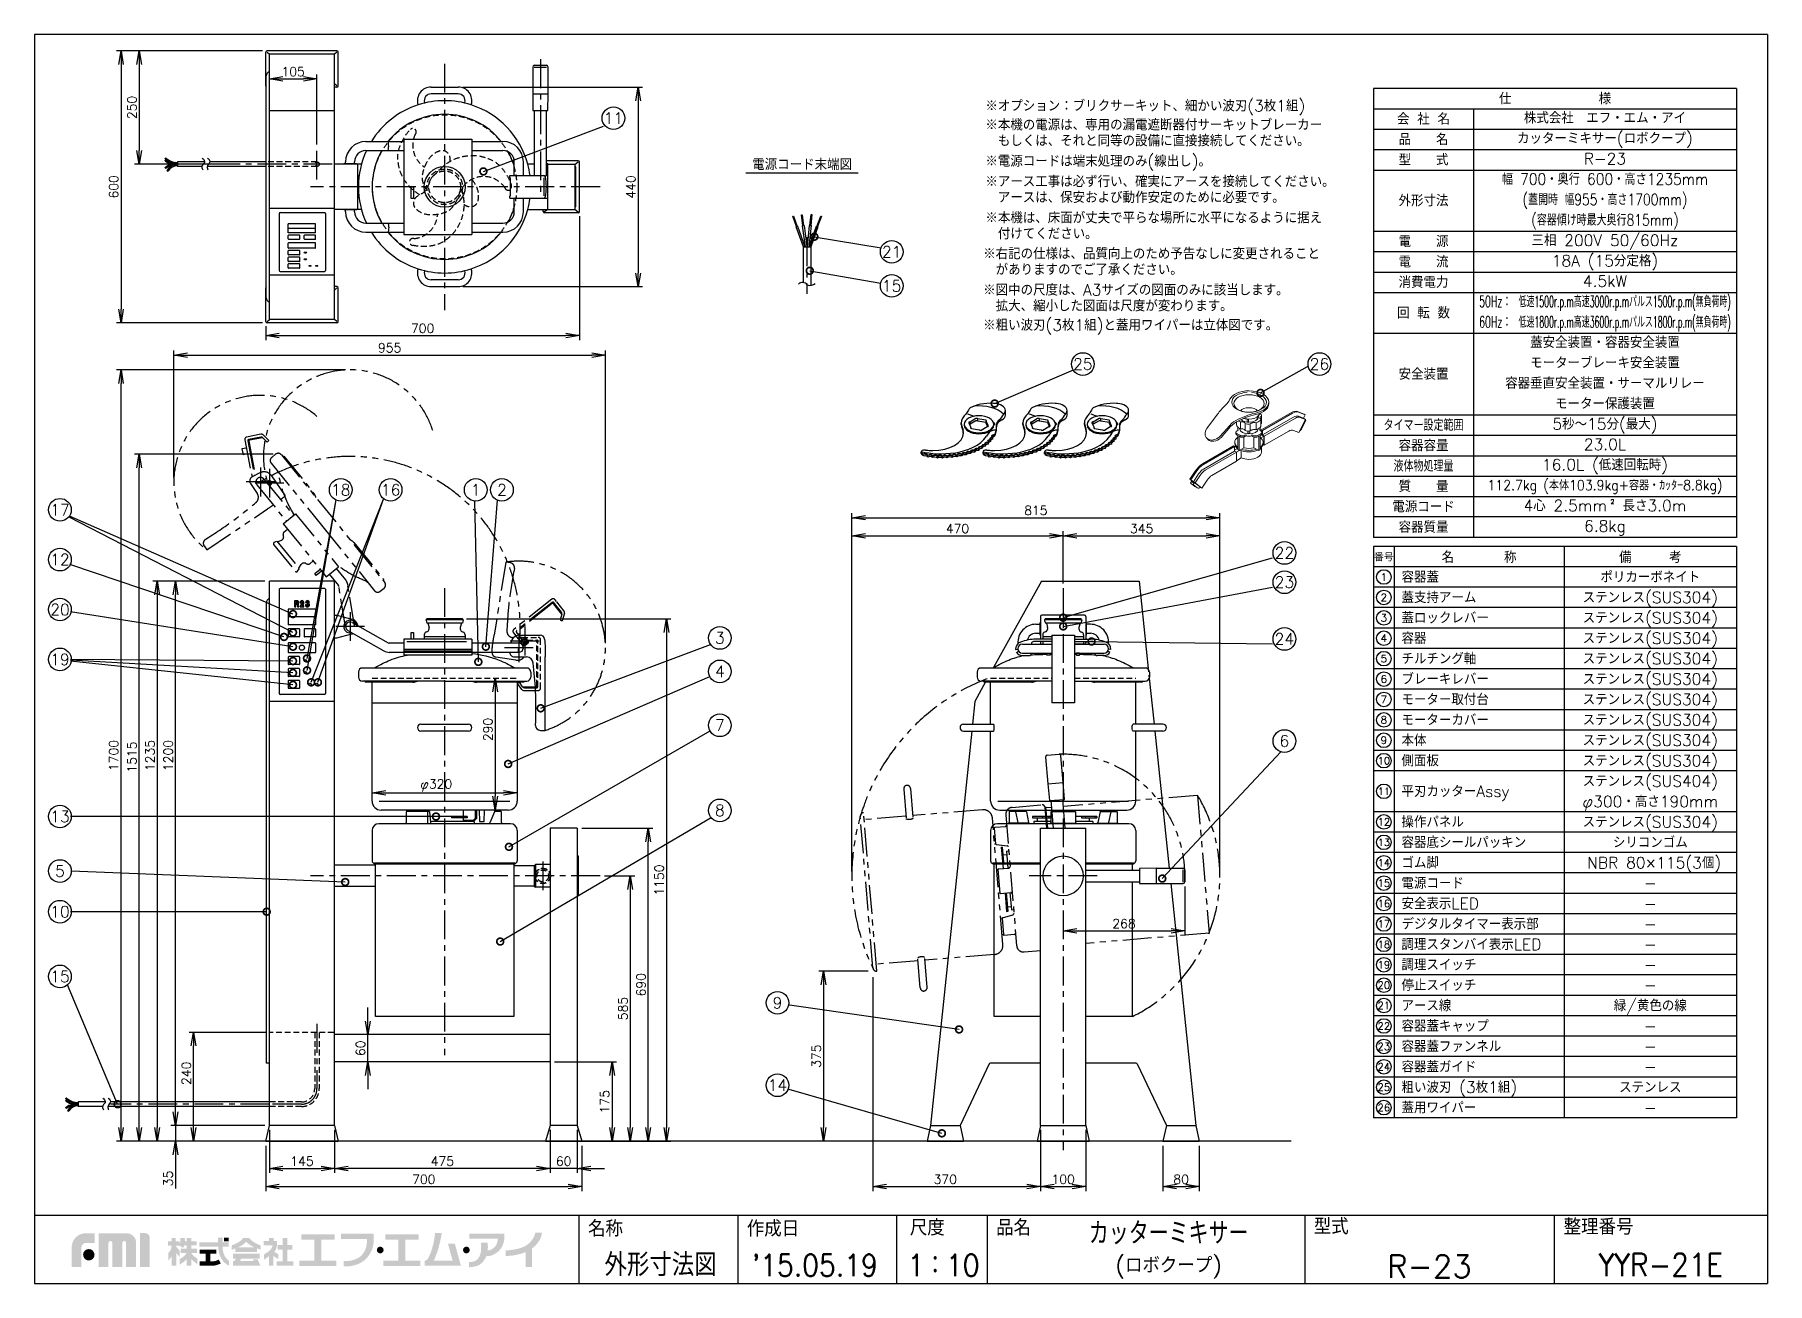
# Model space of a CAD drawing. Extents: x 230 to 4050, y 0 to 2754.
import ezdxf
from ezdxf.enums import TextEntityAlignment as Align

# ---------------------------------------------------------------- set-up
doc = ezdxf.new("R2010")
doc.units = 0
doc.header["$LTSCALE"] = 2
doc.header["$PDMODE"] = 3
for name, pattern in [('CENTER', [50.8, 31.75, -6.35, 6.35, -6.35]), ('HIDDEN', [9.525, 6.35, -3.175]), ('PHANTOM', [63.5, 31.75, -6.35, 6.35, -6.35, 6.35, -6.35])]:
    doc.linetypes.add(name, pattern=pattern)
doc.layers.get('0').update_dxf_attribs({"linetype": 'CONTINUOUS'})
doc.layers.get('DEFPOINTS').update_dxf_attribs({"linetype": 'CONTINUOUS'})
for name, color, linetype in [('DANMEN', 7, 'CONTINUOUS'), ('KIKI-2D2', 7, 'CONTINUOUS'), ('SIYOU', 7, 'CONTINUOUS'), ('SUNPOU', 7, 'CONTINUOUS'), ('WAKU', 7, 'CONTINUOUS')]:
    doc.layers.add(name, color=color, linetype=linetype)
doc.styles.get("Standard").update_dxf_attribs({"font": 'romans.shx', "bigfont": 'extfont.shx'})
doc.dimstyles.get("Standard").update_dxf_attribs({"dimscale": 10, "dimtxt": 2, "dimasz": 3, "dimexe": 1, "dimexo": 1, "dimgap": 0.6, "dimtad": 3, "dimdec": 0, "dimzin": 0, "dimdsep": 46, "dimtxsty": 'STANDARD', "dimblk1": 'OPEN', "dimblk2": 'OPEN', "dimsah": 1, "dimcen": 1.5, "dimadec": 0, "dimazin": 0, "dimtfac": 1, "dimtdec": 0, "dimtmove": 0, "dimatfit": 0, "dimldrblk": 'DOTSMALL', "dimfxl": 1, "dimtvp": 1, "dimtolj": 1, "dimtzin": 0, "dimarcsym": 0})

msp = doc.modelspace()

# ---------------------------------------------------------------- texts
at = {"layer": 'SIYOU', "color": 1}
for s, p in [('※オプション：ブリクサーキット、細かい波刃(3枚1組)', (2326, 2584.1)), ('※本機の電源は、専用の漏電遮断器付サーキットブレーカー ', (2326, 2542.2)), ('\u3000もしくは、それと同等の設備に直接接続してください。', (2326, 2507.2)), ('※電源コードは端末処理のみ(線出し)。', (2326, 2462.2)), ('※アース工事は必ず行い、確実にアースを接続してください。', (2326, 2417.2)), ('\u3000アースは、保安および動作安定のために必要です。', (2326, 2382.2)), ('※本機は、床面が丈夫で平らな場所に水平になるように据え', (2326, 2337.2)), ('\u3000付けてください。', (2326, 2302.2)), ('※右記の仕様は、品質向上のため予告なしに変更されること', (2321.2, 2258.1)), ('\u3000がありますのでご了承ください。', (2321.2, 2223.1)), ('※図中の尺度は、A3サイズの図面のみに該当します。', (2321.2, 2178.1)), ('\u3000拡大、縮小した図面は尺度が変わります。', (2321.2, 2143.1)), ('※粗い波刃(3枚1組)と蓋用ワイパーは立体図です。', (2321.2, 2100.6))]:
    msp.add_text(s, height=25, dxfattribs=at).set_placement(p)
at = {"layer": 'SIYOU'}
for s, p in [('仕\u3000\u3000\u3000\u3000\u3000\u3000\u3000様', (3582, 2612.5)), ('会 社 名', (3292, 2567.5)), ('品\u3000\u3000名', (3292, 2522.5)), ('型\u3000\u3000式', (3292, 2477.5)), ('外形寸法', (3292, 2387.5)), ('電\u3000\u3000源', (3292, 2297.5)), ('電\u3000\u3000流', (3292, 2252.5)), ('消費電力', (3292, 2207.5)), ('回 転 数', (3292, 2140)), ('安全装置', (3292.1, 2005)), ('容器容量', (3292, 1847.5)), ('質\u3000\u3000量', (3292, 1757.5)), ('電源コード', (3292, 1712.5)), ('容器質量', (3292, 1667.5))]:
    msp.add_text(s, height=25, dxfattribs=at).set_placement(p, align=Align.MIDDLE_CENTER)
at = {"layer": 'SIYOU', "color": 1}
for s, height, p in [('株式会社\u3000エフ・エム・アイ', 25, (3692, 2570)), ('カッターミキサー(ロボクープ)', 25, (3692, 2525)), ('R-23', 25, (3692, 2480)), ('三相 200V 50/60Hz', 25, (3692, 2300)), ('18A (15分定格)', 25, (3692, 2255)), ('4.5kW', 25, (3692, 2210)), ('蓋安全装置・容器安全装置', 25, (3692, 2075)), ('モーターブレーキ安全装置', 25, (3692, 2030)), ('容器垂直安全装置・サーマルリレー', 25, (3692, 1985)), ('モーター保護装置', 25, (3692, 1940)), ('5秒～15分(最大)', 25, (3692, 1895)), ('23.0L', 25, (3692, 1850)), ('16.0L (低速回転時)', 25, (3692, 1805)), ('4心 2.5mm  長さ3.0m', 25, (3692, 1715)), ('2', 10, (3708.5, 1723.8)), ('6.8kg', 25, (3692, 1670)), ('ポリカーボネイト', 25, (3792, 1557.5)), ('ステンレス(SUS304)', 25, (3792, 1512.5)), ('ステンレス(SUS304)', 25, (3792, 1467.5)), ('ステンレス(SUS304)', 25, (3792, 1422.5)), ('ステンレス(SUS304)', 25, (3792, 1377.5)), ('ステンレス(SUS304)', 25, (3792, 1332.5)), ('ステンレス(SUS304)', 25, (3792, 1287.5)), ('ステンレス(SUS304)', 25, (3792, 1242.5)), ('ステンレス(SUS304)', 25, (3792, 1197.5)), ('ステンレス(SUS304)', 25, (3792, 1152.5)), ('ステンレス(SUS404)', 25, (3792, 1107.5)), ('φ300・高さ190mm', 25, (3792, 1062.5)), ('ステンレス(SUS304)', 25, (3792, 1017.5)), ('シリコンゴム', 25, (3792, 972.5)), (' NBR 80×115(3個)', 25, (3792, 927.5)), ('-', 25, (3792, 882.5)), ('-', 25, (3792, 837.5)), ('-', 25, (3792, 792.5)), ('-', 25, (3792, 747.5)), ('-', 25, (3792, 702.5)), ('-', 25, (3792, 657.5)), ('緑/黄色の線', 25, (3792, 612.5)), ('-', 25, (3792, 567.5)), ('-', 25, (3792, 522.5)), ('-', 25, (3792, 477.5)), ('ステンレス', 25, (3792, 432.5)), ('-', 25, (3792, 387.5))]:
    msp.add_text(s, height=height, dxfattribs=at).set_placement(p, align=Align.MIDDLE_CENTER)
msp.add_text('電源コード末端図', height=25, dxfattribs=at).set_placement((1922, 2468.6), align=Align.MIDDLE)
for s, height, width, p in [('幅 700・奥行 600・高さ1235mm', 25, 0.9, (3692, 2435)), ('(蓋開時 幅955・高さ1700mm)', 25, 0.8, (3692, 2390)), ('(容器傾け時最大奥行815mm)', 25, 0.8, (3692, 2345)), ('低速1500r.p.m高速3000r.p.mパルス1500r.p.m(無負荷時)', 25, 0.5, (3735.5, 2165)), ('低速1800r.p.m高速3600r.p.mパルス1800r.p.m(無負荷時)', 25, 0.5, (3735.5, 2120)), ('112.7kg (本体103.9kg+容器・ｶｯﾀｰ8.8kg)', 22.5, 0.9, (3692, 1760))]:
    msp.add_text(s, height=height, dxfattribs=dict(at, width=width)).set_placement(p, align=Align.MIDDLE_CENTER)
at = {"layer": 'SIYOU', "color": 1, "width": 0.6}
for s, p in [('50Hz：', (3414.7, 2165)), ('60Hz：', (3414.7, 2120))]:
    msp.add_text(s, height=25, dxfattribs=at).set_placement(p, align=Align.MIDDLE_LEFT)
at = {"layer": 'SIYOU', "width": 0.8}
for s, p in [('タイマー設定範囲', (3292, 1892.5)), ('液体物処理量', (3292, 1802.5))]:
    msp.add_text(s, height=25, dxfattribs=at).set_placement(p, align=Align.MIDDLE_CENTER)
at = {"layer": 'SIYOU'}
for s, height, p in [('番号', 16.07, (3204.5, 1602.5)), ('名\u3000\u3000\u3000\u3000称', 25, (3414.5, 1602.5)), ('備\u3000\u3000\u3000考', 25, (3792, 1602.5)), ('1', 16.1, (3204.5, 1557.5)), ('2', 16.1, (3204.5, 1512.5)), ('3', 16.1, (3204.5, 1467.5)), ('4', 16.1, (3204.5, 1422.5)), ('5', 16.1, (3204.5, 1377.5)), ('6', 16.1, (3204.5, 1332.5)), ('7', 16.1, (3204.5, 1287.5)), ('8', 16.1, (3204.5, 1242.5)), ('9', 16.1, (3204.5, 1197.5)), ('10', 16.07, (3204.5, 1152.5)), ('11', 16.07, (3204.5, 1085)), ('12', 16.07, (3204.5, 1017.5)), ('13', 16.07, (3204.5, 972.5)), ('14', 16.07, (3204.5, 927.5)), ('15', 16.07, (3204.5, 882.5)), ('16', 16.07, (3204.5, 837.5)), ('17', 16.07, (3204.5, 792.5)), ('18', 16.07, (3204.5, 747.5)), ('19', 16.07, (3204.5, 702.5)), ('20', 16.07, (3204.5, 657.5)), ('21', 16.07, (3204.5, 612.5)), ('22', 16.07, (3204.5, 567.5)), ('23', 16.07, (3204.5, 522.5)), ('24', 16.07, (3204.5, 477.5)), ('25', 16.07, (3204.5, 432.5)), ('26', 16.07, (3204.5, 387.5))]:
    msp.add_text(s, height=height, dxfattribs=at).set_placement(p, align=Align.MIDDLE)
for s, p in [('容器蓋', (3243.4, 1557.5)), ('蓋支持アーム', (3243.4, 1512.5)), ('蓋ロックレバー', (3243.4, 1467.5)), ('容器', (3243.4, 1422.5)), ('チルチング軸', (3243.4, 1377.5)), ('ブレーキレバー', (3243.4, 1332.5)), ('モーター取付台', (3243.4, 1287.5)), ('モーターカバー', (3243.4, 1242.5)), ('本体', (3243.4, 1197.5)), ('側面板', (3243.4, 1152.5)), ('平刃カッターAssy', (3243.4, 1085)), ('操作パネル', (3243.4, 1017.5)), ('容器底シールパッキン', (3243.4, 972.5)), ('ゴム脚', (3243.4, 927.5)), ('電源コード', (3243.4, 882.5)), ('安全表示LED', (3243.4, 837.5)), ('デジタルタイマー表示部', (3243.4, 792.5)), ('調理スタンバイ表示LED', (3243.4, 747.5)), ('調理スイッチ', (3243.4, 702.5)), ('停止スイッチ', (3243.4, 657.5)), ('アース線', (3243.4, 612.5)), ('容器蓋キャップ', (3243.4, 567.5)), ('容器蓋ファンネル', (3243.4, 522.5)), ('容器蓋ガイド', (3243.4, 477.5)), ('粗い波刃 (3枚1組)\u3000\u3000', (3243.4, 432.5)), ('蓋用ワイパー', (3243.4, 387.5))]:
    msp.add_text(s, height=25, dxfattribs=at).set_placement(p, align=Align.MIDDLE_LEFT)
at = {"layer": 'SUNPOU'}
for s, p in [('11', (1506, 2569.3)), ('21', (2119.5, 2274.5)), ('15', (2119.5, 2199.5)), ('25', (2540.8, 2027.2)), ('26', (3062.5, 2027.2)), ('18', (904.8, 1749.7)), ('16', (1014.8, 1749.7)), ('1', (1202.4, 1749.7)), ('2', (1260.2, 1749.7)), ('17', (285.8, 1705.8)), ('12', (285.8, 1595.8)), ('22', (2985.3, 1610.6)), ('23', (2985.3, 1546)), ('20', (285.8, 1485.8)), ('3', (1740.7, 1423.2)), ('24', (2985.3, 1420.9)), ('19', (285.8, 1375.8)), ('4', (1740.7, 1349.4)), ('7', (1740.7, 1230.5)), ('6', (2985.3, 1195.9)), ('13', (285.8, 1029.4)), ('8', (1740.7, 1042.9)), ('5', (285.8, 909.2)), ('10', (285.8, 819.5)), ('15', (285.8, 676.8)), ('9', (1867.7, 618.5)), ('14', (1867.7, 436.8))]:
    msp.add_text(s, height=25, dxfattribs=at).set_placement(p, align=Align.MIDDLE)
at = {"layer": 'WAKU'}
for s, p in [('名称', (1450, 103.1)), ('作成日', (1800, 103.1)), ('尺度', (2159.5, 105.4)), ('品名', (2349.7, 105.4)), ('型式', (3049.9, 108)), ('整理番号', (3600.9, 107.1))]:
    msp.add_text(s, height=35, dxfattribs=at).set_placement(p)
at = {"layer": 'WAKU', "color": 1, "width": 0.8}
msp.add_text('カッターミキサー', height=50, dxfattribs=at).set_placement((2730, 112.5), align=Align.MIDDLE)
at = {"layer": 'WAKU', "color": 1, "width": 0.9}
for s, height, p in [('外形寸法図', 50, (1610, 16)), ("'15.05.19", 48, (1950, 16)), ('1：10', 48, (2233.9, 16)), ('YYR-21E', 50, (3815, 16))]:
    msp.add_text(s, height=height, dxfattribs=at).set_placement(p, align=Align.CENTER)
at = {"layer": 'WAKU', "color": 1}
for s, height, p in [('(ロボクープ)', 35, (2730, 37.5)), ('R-23', 50, (3305, 37.5))]:
    msp.add_text(s, height=height, dxfattribs=at).set_placement(p, align=Align.MIDDLE)

# ---------------------------------------------------------------- blocks, each defined once
blk = doc.blocks.new('_OPEN')
at = {"color": 0, "linetype": 'ByBlock'}
for p, q in [((-1, 0.17), (0, 0)), ((0, 0), (-1, -0.17)), ((0, 0), (-1, 0))]:
    blk.add_line(p, q, dxfattribs=at)
blk = doc.blocks.new('*D3')
at = {"layer": 'DEFPOINTS', "color": 0}
for p in [(420.4, 2014.4), (925.4, 2014.4), (739.4, 313.4)]:
    blk.add_point(p, dxfattribs=at)
at = {"layer": 'SUNPOU', "color": 0, "lineweight": -2}
for p, q in [((915.4, 2014.4), (410.4, 2014.4)), ((420.4, 343.4), (420.4, 1984.4)), ((729.4, 313.4), (410.4, 313.4))]:
    blk.add_line(p, q, dxfattribs=at)
at = {"layer": 'SUNPOU', "color": 0, "lineweight": -2, "xscale": 30, "yscale": 30, "zscale": 30}
for p, rotation in [((420.4, 2014.4), 90), ((420.4, 313.4), 270)]:
    blk.add_blockref('_OPEN', p, dxfattribs=dict(at, rotation=rotation))
at = {"layer": 'SUNPOU', "color": 0, "insert": (404.4, 1163.9), "char_height": 20, "attachment_point": 5, "rotation": 90}
blk.add_mtext('\\A1;1700', dxfattribs=at)
blk = doc.blocks.new('_DotSmall')
at = {"color": 0, "linetype": 'ByBlock', "const_width": 0.5}
blk.add_lwpolyline([(-0.0625, 0, 1), (0.0625, 0, 1)], format="xyb", close=True, dxfattribs=at)
blk = doc.blocks.new('*D4')
at = {"layer": 'DEFPOINTS', "color": 0}
for p in [(747.4, 1548.4), (500.4, 313.4), (734.4, 313.4)]:
    blk.add_point(p, dxfattribs=at)
at = {"layer": 'SUNPOU', "color": 0, "lineweight": -2}
for p, q in [((737.4, 1548.4), (490.4, 1548.4)), ((500.4, 1518.4), (500.4, 343.4)), ((724.4, 313.4), (490.4, 313.4))]:
    blk.add_line(p, q, dxfattribs=at)
at = {"layer": 'SUNPOU', "color": 0, "lineweight": -2, "xscale": 30, "yscale": 30, "zscale": 30}
for p, rotation in [((500.4, 1548.4), 90), ((500.4, 313.4), 270)]:
    blk.add_blockref('_OPEN', p, dxfattribs=dict(at, rotation=rotation))
at = {"layer": 'SUNPOU', "color": 0, "insert": (484.4, 1163.9), "char_height": 20, "attachment_point": 5, "rotation": 90}
blk.add_mtext('\\A1;1235', dxfattribs=at)
blk = doc.blocks.new('*D5')
at = {"layer": 'DEFPOINTS', "color": 0}
for p in [(1426.4, 1003.4), (1582.9, 1003.4), (1436.4, 313.4)]:
    blk.add_point(p, dxfattribs=at)
at = {"layer": 'SUNPOU', "color": 0, "lineweight": -2}
for p, q in [((1436.4, 1003.4), (1592.9, 1003.4)), ((1582.9, 343.4), (1582.9, 973.4)), ((1446.4, 313.4), (1592.9, 313.4))]:
    blk.add_line(p, q, dxfattribs=at)
at = {"layer": 'SUNPOU', "color": 0, "lineweight": -2, "xscale": 30, "yscale": 30, "zscale": 30}
for p, rotation in [((1582.9, 1003.4), 90), ((1582.9, 313.4), 270)]:
    blk.add_blockref('_OPEN', p, dxfattribs=dict(at, rotation=rotation))
at = {"layer": 'SUNPOU', "color": 0, "insert": (1566.9, 658.4), "char_height": 20, "attachment_point": 5, "rotation": 90}
blk.add_mtext('\\A1;690', dxfattribs=at)
blk = doc.blocks.new('*D6')
at = {"layer": 'DEFPOINTS', "color": 0}
for p in [(2765.6, 885.4), (2497.6, 823.4), (2765.6, 777.3)]:
    blk.add_point(p, dxfattribs=at)
at = {"layer": 'SUNPOU', "color": 0, "lineweight": -2}
for p, q in [((2765.6, 875.4), (2765.6, 767.3)), ((2497.6, 813.4), (2497.6, 767.3)), ((2527.6, 777.3), (2735.6, 777.3))]:
    blk.add_line(p, q, dxfattribs=at)
at = {"layer": 'SUNPOU', "color": 0, "lineweight": -2, "xscale": 30, "yscale": 30, "zscale": 30, "rotation": 180}
blk.add_blockref('_OPEN', (2497.6, 777.3), dxfattribs=at)
at = {"layer": 'SUNPOU', "color": 0, "lineweight": -2, "xscale": 30, "yscale": 30, "zscale": 30}
blk.add_blockref('_OPEN', (2765.6, 777.3), dxfattribs=at)
at = {"layer": 'SUNPOU', "color": 0, "insert": (2631.6, 793.3), "char_height": 20, "attachment_point": 5}
blk.add_mtext('\\A1;268', dxfattribs=at)
blk = doc.blocks.new('*D7')
at = {"layer": 'DEFPOINTS', "color": 0}
for p in [(747.4, 348.4), (540.4, 313.4), (739.4, 313.4)]:
    blk.add_point(p, dxfattribs=at)
at = {"layer": 'SUNPOU', "color": 0, "lineweight": -2}
for p, q in [((540.4, 378.4), (540.4, 408.4)), ((737.4, 348.4), (530.4, 348.4)), ((540.4, 348.4), (540.4, 313.4)), ((729.4, 313.4), (530.4, 313.4)), ((540.4, 283.4), (540.4, 209.1))]:
    blk.add_line(p, q, dxfattribs=at)
at = {"layer": 'SUNPOU', "color": 0, "lineweight": -2, "xscale": 30, "yscale": 30, "zscale": 30}
for p, rotation in [((540.4, 348.4), 270), ((540.4, 313.4), 90)]:
    blk.add_blockref('_OPEN', p, dxfattribs=dict(at, rotation=rotation))
at = {"layer": 'SUNPOU', "color": 0, "insert": (524.4, 231.2), "char_height": 20, "attachment_point": 5, "rotation": 90}
blk.add_mtext('\\A1;35', dxfattribs=at)
blk = doc.blocks.new('*D8')
at = {"layer": 'DEFPOINTS', "color": 0}
for p in [(540.4, 1548.4), (747.4, 1548.4), (747.4, 348.4)]:
    blk.add_point(p, dxfattribs=at)
at = {"layer": 'SUNPOU', "color": 0, "lineweight": -2}
for p, q in [((737.4, 1548.4), (530.4, 1548.4)), ((540.4, 378.4), (540.4, 1518.4)), ((737.4, 348.4), (530.4, 348.4))]:
    blk.add_line(p, q, dxfattribs=at)
at = {"layer": 'SUNPOU', "color": 0, "lineweight": -2, "xscale": 30, "yscale": 30, "zscale": 30}
for p, rotation in [((540.4, 1548.4), 90), ((540.4, 348.4), 270)]:
    blk.add_blockref('_OPEN', p, dxfattribs=dict(at, rotation=rotation))
at = {"layer": 'SUNPOU', "color": 0, "insert": (524.4, 1163.9), "char_height": 20, "attachment_point": 5, "rotation": 90}
blk.add_mtext('\\A1;1200', dxfattribs=at)
blk = doc.blocks.new('*D21')
at = {"layer": 'DEFPOINTS', "color": 0}
for p in [(2077.6, 688.4), (1969.2, 313.4), (2077.6, 313.4)]:
    blk.add_point(p, dxfattribs=at)
at = {"layer": 'SUNPOU', "color": 0, "lineweight": -2}
for p, q in [((2067.6, 688.4), (1959.2, 688.4)), ((1969.2, 658.4), (1969.2, 343.4)), ((2067.6, 313.4), (1959.2, 313.4))]:
    blk.add_line(p, q, dxfattribs=at)
at = {"layer": 'SUNPOU', "color": 0, "lineweight": -2, "xscale": 30, "yscale": 30, "zscale": 30}
for p, rotation in [((1969.2, 688.4), 90), ((1969.2, 313.4), 270)]:
    blk.add_blockref('_OPEN', p, dxfattribs=dict(at, rotation=rotation))
at = {"layer": 'SUNPOU', "color": 0, "insert": (1953.2, 500.9), "char_height": 20, "attachment_point": 5, "rotation": 90}
blk.add_mtext('\\A1;375', dxfattribs=at)
blk = doc.blocks.new('*D22')
at = {"layer": 'DEFPOINTS', "color": 0}
for p in [(1476.6, 898.4), (1436.4, 313.4), (1542.9, 313.4)]:
    blk.add_point(p, dxfattribs=at)
at = {"layer": 'SUNPOU', "color": 0, "lineweight": -2}
for p, q in [((1486.6, 898.4), (1552.9, 898.4)), ((1542.9, 868.4), (1542.9, 343.4)), ((1446.4, 313.4), (1552.9, 313.4))]:
    blk.add_line(p, q, dxfattribs=at)
at = {"layer": 'SUNPOU', "color": 0, "lineweight": -2, "xscale": 30, "yscale": 30, "zscale": 30}
for p, rotation in [((1542.9, 898.4), 90), ((1542.9, 313.4), 270)]:
    blk.add_blockref('_OPEN', p, dxfattribs=dict(at, rotation=rotation))
at = {"layer": 'SUNPOU', "color": 0, "insert": (1526.9, 605.9), "char_height": 20, "attachment_point": 5, "rotation": 90}
blk.add_mtext('\\A1;585', dxfattribs=at)
blk = doc.blocks.new('*D23')
at = {"layer": 'DEFPOINTS', "color": 0}
for p in [(1366.4, 348.4), (1426.4, 348.4), (1366.4, 253.4)]:
    blk.add_point(p, dxfattribs=at)
at = {"layer": 'SUNPOU', "color": 0, "lineweight": -2}
for p, q in [((1366.4, 338.4), (1366.4, 243.4)), ((1426.4, 338.4), (1426.4, 243.4)), ((1336.4, 253.4), (1306.4, 253.4)), ((1426.4, 253.4), (1366.4, 253.4)), ((1456.4, 253.4), (1486.4, 253.4))]:
    blk.add_line(p, q, dxfattribs=at)
at = {"layer": 'SUNPOU', "color": 0, "lineweight": -2, "xscale": 30, "yscale": 30, "zscale": 30}
blk.add_blockref('_OPEN', (1366.4, 253.4), dxfattribs=at)
at = {"layer": 'SUNPOU', "color": 0, "lineweight": -2, "xscale": 30, "yscale": 30, "zscale": 30, "rotation": 180}
blk.add_blockref('_OPEN', (1426.4, 253.4), dxfattribs=at)
at = {"layer": 'SUNPOU', "color": 0, "insert": (1396.4, 269.4), "char_height": 20, "attachment_point": 5}
blk.add_mtext('\\A1;60', dxfattribs=at)
blk = doc.blocks.new('*D24')
at = {"layer": 'DEFPOINTS', "color": 0}
for p in [(580.4, 553.4), (749.4, 553.4), (739.4, 313.4)]:
    blk.add_point(p, dxfattribs=at)
at = {"layer": 'SUNPOU', "color": 0, "lineweight": -2}
for p, q in [((739.4, 553.4), (570.4, 553.4)), ((580.4, 343.4), (580.4, 523.4)), ((729.4, 313.4), (570.4, 313.4))]:
    blk.add_line(p, q, dxfattribs=at)
at = {"layer": 'SUNPOU', "color": 0, "lineweight": -2, "xscale": 30, "yscale": 30, "zscale": 30}
for p, rotation in [((580.4, 553.4), 90), ((580.4, 313.4), 270)]:
    blk.add_blockref('_OPEN', p, dxfattribs=dict(at, rotation=rotation))
at = {"layer": 'SUNPOU', "color": 0, "insert": (564.4, 463.1), "char_height": 20, "attachment_point": 5, "rotation": 90}
blk.add_mtext('\\A1;240', dxfattribs=at)
blk = doc.blocks.new('*D25')
at = {"layer": 'DEFPOINTS', "color": 0}
for p in [(742.4, 2717.9), (460.4, 2467.9), (640.4, 2467.9)]:
    blk.add_point(p, dxfattribs=at)
at = {"layer": 'SUNPOU', "color": 0, "lineweight": -2}
for p, q in [((732.4, 2717.9), (450.4, 2717.9)), ((460.4, 2687.9), (460.4, 2497.9)), ((630.4, 2467.9), (450.4, 2467.9))]:
    blk.add_line(p, q, dxfattribs=at)
at = {"layer": 'SUNPOU', "color": 0, "lineweight": -2, "xscale": 30, "yscale": 30, "zscale": 30}
for p, rotation in [((460.4, 2717.9), 90), ((460.4, 2467.9), 270)]:
    blk.add_blockref('_OPEN', p, dxfattribs=dict(at, rotation=rotation))
at = {"layer": 'SUNPOU', "color": 0, "insert": (444.4, 2592.9), "char_height": 20, "attachment_point": 5, "rotation": 90}
blk.add_mtext('\\A1;250', dxfattribs=at)
blk = doc.blocks.new('*D26')
at = {"layer": 'DEFPOINTS', "color": 0}
for p in [(852.4, 2655.9), (852.4, 2501.6), (747.4, 2472.9)]:
    blk.add_point(p, dxfattribs=at)
at = {"layer": 'SUNPOU', "color": 0, "lineweight": -2}
for p, q in [((747.4, 2482.9), (747.4, 2665.9)), ((777.4, 2655.9), (822.4, 2655.9)), ((852.4, 2511.6), (852.4, 2665.9))]:
    blk.add_line(p, q, dxfattribs=at)
at = {"layer": 'SUNPOU', "color": 0, "lineweight": -2, "xscale": 30, "yscale": 30, "zscale": 30, "rotation": 180}
blk.add_blockref('_OPEN', (747.4, 2655.9), dxfattribs=at)
at = {"layer": 'SUNPOU', "color": 0, "lineweight": -2, "xscale": 30, "yscale": 30, "zscale": 30}
blk.add_blockref('_OPEN', (852.4, 2655.9), dxfattribs=at)
at = {"layer": 'SUNPOU', "color": 0, "insert": (799.9, 2671.9), "char_height": 20, "attachment_point": 5}
blk.add_mtext('\\A1;105', dxfattribs=at)
blk = doc.blocks.new('*D27')
at = {"layer": 'DEFPOINTS', "color": 0}
for p in [(1172, 1465.4), (1436.4, 313.4), (1622.9, 313.4)]:
    blk.add_point(p, dxfattribs=at)
at = {"layer": 'SUNPOU', "color": 0, "lineweight": -2}
for p, q in [((1182, 1465.4), (1632.9, 1465.4)), ((1622.9, 1435.4), (1622.9, 343.4)), ((1446.4, 313.4), (1632.9, 313.4))]:
    blk.add_line(p, q, dxfattribs=at)
at = {"layer": 'SUNPOU', "color": 0, "lineweight": -2, "xscale": 30, "yscale": 30, "zscale": 30}
for p, rotation in [((1622.9, 1465.4), 90), ((1622.9, 313.4), 270)]:
    blk.add_blockref('_OPEN', p, dxfattribs=dict(at, rotation=rotation))
at = {"layer": 'SUNPOU', "color": 0, "insert": (1606.9, 889.4), "char_height": 20, "attachment_point": 5, "rotation": 90}
blk.add_mtext('\\A1;1150', dxfattribs=at)
blk = doc.blocks.new('*D28')
at = {"layer": 'DEFPOINTS', "color": 0}
for p in [(2843.1, 1648.4), (2497.6, 1533.3), (2843.1, 898.4)]:
    blk.add_point(p, dxfattribs=at)
at = {"layer": 'SUNPOU', "color": 0, "lineweight": -2}
for p, q in [((2497.6, 1543.3), (2497.6, 1658.4)), ((2527.6, 1648.4), (2813.1, 1648.4)), ((2843.1, 908.4), (2843.1, 1658.4))]:
    blk.add_line(p, q, dxfattribs=at)
at = {"layer": 'SUNPOU', "color": 0, "lineweight": -2, "xscale": 30, "yscale": 30, "zscale": 30, "rotation": 180}
blk.add_blockref('_OPEN', (2497.6, 1648.4), dxfattribs=at)
at = {"layer": 'SUNPOU', "color": 0, "lineweight": -2, "xscale": 30, "yscale": 30, "zscale": 30}
blk.add_blockref('_OPEN', (2843.1, 1648.4), dxfattribs=at)
at = {"layer": 'SUNPOU', "color": 0, "insert": (2670.4, 1664.4), "char_height": 20, "attachment_point": 5}
blk.add_mtext('\\A1;345', dxfattribs=at)
blk = doc.blocks.new('*D29')
at = {"layer": 'DEFPOINTS', "color": 0}
for p in [(742.4, 2717.9), (420.4, 2117.9), (742.4, 2117.9)]:
    blk.add_point(p, dxfattribs=at)
at = {"layer": 'SUNPOU', "color": 0, "lineweight": -2}
for p, q in [((732.4, 2717.9), (410.4, 2717.9)), ((420.4, 2687.9), (420.4, 2147.9)), ((732.4, 2117.9), (410.4, 2117.9))]:
    blk.add_line(p, q, dxfattribs=at)
at = {"layer": 'SUNPOU', "color": 0, "lineweight": -2, "xscale": 30, "yscale": 30, "zscale": 30}
for p, rotation in [((420.4, 2717.9), 90), ((420.4, 2117.9), 270)]:
    blk.add_blockref('_OPEN', p, dxfattribs=dict(at, rotation=rotation))
at = {"layer": 'SUNPOU', "color": 0, "insert": (404.4, 2417.9), "char_height": 20, "attachment_point": 5, "rotation": 90}
blk.add_mtext('\\A1;600', dxfattribs=at)
blk = doc.blocks.new('*D30')
at = {"layer": 'DEFPOINTS', "color": 0}
for p in [(891.4, 348.4), (1366.4, 348.4), (891.4, 253.4)]:
    blk.add_point(p, dxfattribs=at)
at = {"layer": 'SUNPOU', "color": 0, "lineweight": -2}
for p, q in [((891.4, 338.4), (891.4, 243.4)), ((1366.4, 338.4), (1366.4, 243.4)), ((1336.4, 253.4), (921.4, 253.4))]:
    blk.add_line(p, q, dxfattribs=at)
at = {"layer": 'SUNPOU', "color": 0, "lineweight": -2, "xscale": 30, "yscale": 30, "zscale": 30, "rotation": 180}
blk.add_blockref('_OPEN', (891.4, 253.4), dxfattribs=at)
at = {"layer": 'SUNPOU', "color": 0, "lineweight": -2, "xscale": 30, "yscale": 30, "zscale": 30}
blk.add_blockref('_OPEN', (1366.4, 253.4), dxfattribs=at)
at = {"layer": 'SUNPOU', "color": 0, "insert": (1128.9, 269.4), "char_height": 20, "attachment_point": 5}
blk.add_mtext('\\A1;475', dxfattribs=at)
blk = doc.blocks.new('*D9')
at = {"layer": 'DEFPOINTS', "color": 0}
for p in [(1245.2, 1334.4), (1245.2, 1044.4), (1245.2, 1044.4)]:
    blk.add_point(p, dxfattribs=at)
at = {"layer": 'SUNPOU', "color": 0, "lineweight": -2}
blk.add_line((1245.2, 1304.4), (1245.2, 1074.4), dxfattribs=at)
at = {"layer": 'SUNPOU', "color": 0, "lineweight": -2, "xscale": 30, "yscale": 30, "zscale": 30}
for p, rotation in [((1245.2, 1334.4), 90), ((1245.2, 1044.4), 270)]:
    blk.add_blockref('_OPEN', p, dxfattribs=dict(at, rotation=rotation))
at = {"layer": 'SUNPOU', "color": 0, "insert": (1229.2, 1221.4), "char_height": 20, "attachment_point": 5, "rotation": 90}
blk.add_mtext('\\A1;290', dxfattribs=at)
blk = doc.blocks.new('*D10')
at = {"layer": 'DEFPOINTS', "color": 0}
for p in [(2078, 685.5), (2447.6, 348.4), (2447.6, 213.4)]:
    blk.add_point(p, dxfattribs=at)
at = {"layer": 'SUNPOU', "color": 0, "lineweight": -2}
for p, q in [((2078, 675.5), (2078, 203.4)), ((2447.6, 338.4), (2447.6, 203.4)), ((2108, 213.4), (2417.6, 213.4))]:
    blk.add_line(p, q, dxfattribs=at)
at = {"layer": 'SUNPOU', "color": 0, "lineweight": -2, "xscale": 30, "yscale": 30, "zscale": 30, "rotation": 180}
blk.add_blockref('_OPEN', (2078, 213.4), dxfattribs=at)
at = {"layer": 'SUNPOU', "color": 0, "lineweight": -2, "xscale": 30, "yscale": 30, "zscale": 30}
blk.add_blockref('_OPEN', (2447.6, 213.4), dxfattribs=at)
at = {"layer": 'SUNPOU', "color": 0, "insert": (2237.6, 229.4), "char_height": 20, "attachment_point": 5}
blk.add_mtext('\\A1;370', dxfattribs=at)
blk = doc.blocks.new('*D11')
at = {"layer": 'DEFPOINTS', "color": 0}
for p in [(2447.6, 348.4), (2547.6, 348.4), (2547.6, 213.4)]:
    blk.add_point(p, dxfattribs=at)
at = {"layer": 'SUNPOU', "color": 0, "lineweight": -2}
for p, q in [((2447.6, 338.4), (2447.6, 203.4)), ((2547.6, 338.4), (2547.6, 203.4)), ((2477.6, 213.4), (2517.6, 213.4))]:
    blk.add_line(p, q, dxfattribs=at)
at = {"layer": 'SUNPOU', "color": 0, "lineweight": -2, "xscale": 30, "yscale": 30, "zscale": 30, "rotation": 180}
blk.add_blockref('_OPEN', (2447.6, 213.4), dxfattribs=at)
at = {"layer": 'SUNPOU', "color": 0, "lineweight": -2, "xscale": 30, "yscale": 30, "zscale": 30}
blk.add_blockref('_OPEN', (2547.6, 213.4), dxfattribs=at)
at = {"layer": 'SUNPOU', "color": 0, "insert": (2497.6, 229.4), "char_height": 20, "attachment_point": 5}
blk.add_mtext('\\A1;100', dxfattribs=at)
blk = doc.blocks.new('*D12')
at = {"layer": 'DEFPOINTS', "color": 0}
for p in [(747.4, 348.4), (891.4, 348.4), (891.4, 253.4)]:
    blk.add_point(p, dxfattribs=at)
at = {"layer": 'SUNPOU', "color": 0, "lineweight": -2}
for p, q in [((747.4, 338.4), (747.4, 243.4)), ((891.4, 338.4), (891.4, 243.4)), ((777.4, 253.4), (861.4, 253.4))]:
    blk.add_line(p, q, dxfattribs=at)
at = {"layer": 'SUNPOU', "color": 0, "lineweight": -2, "xscale": 30, "yscale": 30, "zscale": 30, "rotation": 180}
blk.add_blockref('_OPEN', (747.4, 253.4), dxfattribs=at)
at = {"layer": 'SUNPOU', "color": 0, "lineweight": -2, "xscale": 30, "yscale": 30, "zscale": 30}
blk.add_blockref('_OPEN', (891.4, 253.4), dxfattribs=at)
at = {"layer": 'SUNPOU', "color": 0, "insert": (819.4, 269.4), "char_height": 20, "attachment_point": 5}
blk.add_mtext('\\A1;145', dxfattribs=at)
blk = doc.blocks.new('*D13')
at = {"layer": 'DEFPOINTS', "color": 0}
for p in [(739.4, 313.4), (1436.4, 313.4), (1436.4, 213.4)]:
    blk.add_point(p, dxfattribs=at)
at = {"layer": 'SUNPOU', "color": 0, "lineweight": -2}
for p, q in [((739.4, 303.4), (739.4, 203.4)), ((1436.4, 303.4), (1436.4, 203.4)), ((769.4, 213.4), (1406.4, 213.4))]:
    blk.add_line(p, q, dxfattribs=at)
at = {"layer": 'SUNPOU', "color": 0, "lineweight": -2, "xscale": 30, "yscale": 30, "zscale": 30, "rotation": 180}
blk.add_blockref('_OPEN', (739.4, 213.4), dxfattribs=at)
at = {"layer": 'SUNPOU', "color": 0, "lineweight": -2, "xscale": 30, "yscale": 30, "zscale": 30}
blk.add_blockref('_OPEN', (1436.4, 213.4), dxfattribs=at)
at = {"layer": 'SUNPOU', "color": 0, "insert": (1087.9, 229.4), "char_height": 20, "attachment_point": 5}
blk.add_mtext('\\A1;700', dxfattribs=at)
blk = doc.blocks.new('*D14')
at = {"layer": 'DEFPOINTS', "color": 0}
for p in [(2497.6, 1648.4), (2497.6, 1533.3), (2031.5, 898.4)]:
    blk.add_point(p, dxfattribs=at)
at = {"layer": 'SUNPOU', "color": 0, "lineweight": -2}
for p, q in [((2031.5, 908.4), (2031.5, 1658.4)), ((2061.5, 1648.4), (2467.6, 1648.4)), ((2497.6, 1543.3), (2497.6, 1658.4))]:
    blk.add_line(p, q, dxfattribs=at)
at = {"layer": 'SUNPOU', "color": 0, "lineweight": -2, "xscale": 30, "yscale": 30, "zscale": 30, "rotation": 180}
blk.add_blockref('_OPEN', (2031.5, 1648.4), dxfattribs=at)
at = {"layer": 'SUNPOU', "color": 0, "lineweight": -2, "xscale": 30, "yscale": 30, "zscale": 30}
blk.add_blockref('_OPEN', (2497.6, 1648.4), dxfattribs=at)
at = {"layer": 'SUNPOU', "color": 0, "insert": (2264.6, 1664.4), "char_height": 20, "attachment_point": 5}
blk.add_mtext('\\A1;470', dxfattribs=at)
blk = doc.blocks.new('*D15')
at = {"layer": 'DEFPOINTS', "color": 0}
for p in [(2843.1, 1688.4), (2031.5, 898.4), (2843.1, 898.4)]:
    blk.add_point(p, dxfattribs=at)
at = {"layer": 'SUNPOU', "color": 0, "lineweight": -2}
for p, q in [((2031.5, 908.4), (2031.5, 1698.4)), ((2061.5, 1688.4), (2813.1, 1688.4)), ((2843.1, 908.4), (2843.1, 1698.4))]:
    blk.add_line(p, q, dxfattribs=at)
at = {"layer": 'SUNPOU', "color": 0, "lineweight": -2, "xscale": 30, "yscale": 30, "zscale": 30, "rotation": 180}
blk.add_blockref('_OPEN', (2031.5, 1688.4), dxfattribs=at)
at = {"layer": 'SUNPOU', "color": 0, "lineweight": -2, "xscale": 30, "yscale": 30, "zscale": 30}
blk.add_blockref('_OPEN', (2843.1, 1688.4), dxfattribs=at)
at = {"layer": 'SUNPOU', "color": 0, "insert": (2437.3, 1704.4), "char_height": 20, "attachment_point": 5}
blk.add_mtext('\\A1;815', dxfattribs=at)
blk = doc.blocks.new('*D16')
at = {"layer": 'DEFPOINTS', "color": 0}
for p in [(973.9, 1081.8), (1293.9, 1081.8), (1293.9, 1081.8)]:
    blk.add_point(p, dxfattribs=at)
at = {"layer": 'SUNPOU', "color": 0, "lineweight": -2}
blk.add_line((1003.9, 1081.8), (1263.9, 1081.8), dxfattribs=at)
at = {"layer": 'SUNPOU', "color": 0, "lineweight": -2, "xscale": 30, "yscale": 30, "zscale": 30, "rotation": 180}
blk.add_blockref('_OPEN', (973.9, 1081.8), dxfattribs=at)
at = {"layer": 'SUNPOU', "color": 0, "lineweight": -2, "xscale": 30, "yscale": 30, "zscale": 30}
blk.add_blockref('_OPEN', (1293.9, 1081.8), dxfattribs=at)
at = {"layer": 'SUNPOU', "color": 0, "insert": (1115.4, 1097.8), "char_height": 20, "attachment_point": 5}
blk.add_mtext('\\A1;φ320', dxfattribs=at)
blk = doc.blocks.new('*D17')
at = {"layer": 'DEFPOINTS', "color": 0}
for p in [(964.4, 548.4), (964.4, 548.4), (964.4, 488.4)]:
    blk.add_point(p, dxfattribs=at)
at = {"layer": 'SUNPOU', "color": 0, "lineweight": -2}
for p, q in [((964.4, 578.4), (964.4, 608.4)), ((964.4, 488.4), (964.4, 548.4)), ((964.4, 458.4), (964.4, 428.4))]:
    blk.add_line(p, q, dxfattribs=at)
at = {"layer": 'SUNPOU', "color": 0, "lineweight": -2, "xscale": 30, "yscale": 30, "zscale": 30}
for p, rotation in [((964.4, 548.4), 270), ((964.4, 488.4), 90)]:
    blk.add_blockref('_OPEN', p, dxfattribs=dict(at, rotation=rotation))
at = {"layer": 'SUNPOU', "color": 0, "insert": (948.4, 518.4), "char_height": 20, "attachment_point": 5, "rotation": 90}
blk.add_mtext('\\A1;60', dxfattribs=at)
blk = doc.blocks.new('*D18')
at = {"layer": 'DEFPOINTS', "color": 0}
for p in [(1431.4, 2363.4), (739.4, 2120.9), (1431.4, 2090.1)]:
    blk.add_point(p, dxfattribs=at)
at = {"layer": 'SUNPOU', "color": 0, "lineweight": -2}
for p, q in [((1431.4, 2353.4), (1431.4, 2080.1)), ((739.4, 2110.9), (739.4, 2080.1)), ((769.4, 2090.1), (1401.4, 2090.1))]:
    blk.add_line(p, q, dxfattribs=at)
at = {"layer": 'SUNPOU', "color": 0, "lineweight": -2, "xscale": 30, "yscale": 30, "zscale": 30, "rotation": 180}
blk.add_blockref('_OPEN', (739.4, 2090.1), dxfattribs=at)
at = {"layer": 'SUNPOU', "color": 0, "lineweight": -2, "xscale": 30, "yscale": 30, "zscale": 30}
blk.add_blockref('_OPEN', (1431.4, 2090.1), dxfattribs=at)
at = {"layer": 'SUNPOU', "color": 0, "insert": (1085.4, 2106.1), "char_height": 20, "attachment_point": 5}
blk.add_mtext('\\A1;700', dxfattribs=at)
blk = doc.blocks.new('*D19')
at = {"layer": 'DEFPOINTS', "color": 0}
for p in [(460.4, 1828.2), (765.8, 1828.2), (739.4, 313.4)]:
    blk.add_point(p, dxfattribs=at)
at = {"layer": 'SUNPOU', "color": 0, "lineweight": -2}
for p, q in [((755.8, 1828.2), (450.4, 1828.2)), ((460.4, 343.4), (460.4, 1798.2)), ((729.4, 313.4), (450.4, 313.4))]:
    blk.add_line(p, q, dxfattribs=at)
at = {"layer": 'SUNPOU', "color": 0, "lineweight": -2, "xscale": 30, "yscale": 30, "zscale": 30}
for p, rotation in [((460.4, 1828.2), 90), ((460.4, 313.4), 270)]:
    blk.add_blockref('_OPEN', p, dxfattribs=dict(at, rotation=rotation))
at = {"layer": 'SUNPOU', "color": 0, "insert": (444.4, 1160.5), "char_height": 20, "attachment_point": 5, "rotation": 90}
blk.add_mtext('\\A1;1515', dxfattribs=at)
blk = doc.blocks.new('*D20')
at = {"layer": 'DEFPOINTS', "color": 0}
for p in [(1488.4, 2046.9), (536.8, 1767.1), (1488.4, 1401.4)]:
    blk.add_point(p, dxfattribs=at)
at = {"layer": 'SUNPOU', "color": 0, "lineweight": -2}
for p, q in [((536.8, 1777.1), (536.8, 2056.9)), ((566.8, 2046.9), (1458.4, 2046.9)), ((1488.4, 1411.4), (1488.4, 2056.9))]:
    blk.add_line(p, q, dxfattribs=at)
at = {"layer": 'SUNPOU', "color": 0, "lineweight": -2, "xscale": 30, "yscale": 30, "zscale": 30, "rotation": 180}
blk.add_blockref('_OPEN', (536.8, 2046.9), dxfattribs=at)
at = {"layer": 'SUNPOU', "color": 0, "lineweight": -2, "xscale": 30, "yscale": 30, "zscale": 30}
blk.add_blockref('_OPEN', (1488.4, 2046.9), dxfattribs=at)
at = {"layer": 'SUNPOU', "color": 0, "insert": (1012.6, 2062.9), "char_height": 20, "attachment_point": 5}
blk.add_mtext('\\A1;955', dxfattribs=at)
blk = doc.blocks.new('*D31')
at = {"layer": 'DEFPOINTS', "color": 0}
for p in [(2717.6, 313.4), (2797.6, 313.4), (2797.6, 213.4)]:
    blk.add_point(p, dxfattribs=at)
at = {"layer": 'SUNPOU', "color": 0, "lineweight": -2}
for p, q in [((2717.6, 303.4), (2717.6, 203.4)), ((2797.6, 303.4), (2797.6, 203.4)), ((2747.6, 213.4), (2767.6, 213.4))]:
    blk.add_line(p, q, dxfattribs=at)
at = {"layer": 'SUNPOU', "color": 0, "lineweight": -2, "xscale": 30, "yscale": 30, "zscale": 30, "rotation": 180}
blk.add_blockref('_OPEN', (2717.6, 213.4), dxfattribs=at)
at = {"layer": 'SUNPOU', "color": 0, "lineweight": -2, "xscale": 30, "yscale": 30, "zscale": 30}
blk.add_blockref('_OPEN', (2797.6, 213.4), dxfattribs=at)
at = {"layer": 'SUNPOU', "color": 0, "insert": (2757.6, 229.4), "char_height": 20, "attachment_point": 5}
blk.add_mtext('\\A1;80', dxfattribs=at)
blk = doc.blocks.new('*D32')
at = {"layer": 'DEFPOINTS', "color": 0}
for p in [(1366.4, 488.4), (1396.4, 313.4), (1502.9, 313.4)]:
    blk.add_point(p, dxfattribs=at)
at = {"layer": 'SUNPOU', "color": 0, "lineweight": -2}
for p, q in [((1376.4, 488.4), (1512.9, 488.4)), ((1502.9, 458.4), (1502.9, 343.4)), ((1406.4, 313.4), (1512.9, 313.4))]:
    blk.add_line(p, q, dxfattribs=at)
at = {"layer": 'SUNPOU', "color": 0, "lineweight": -2, "xscale": 30, "yscale": 30, "zscale": 30}
for p, rotation in [((1502.9, 488.4), 90), ((1502.9, 313.4), 270)]:
    blk.add_blockref('_OPEN', p, dxfattribs=dict(at, rotation=rotation))
at = {"layer": 'SUNPOU', "color": 0, "insert": (1486.9, 400.4), "char_height": 20, "attachment_point": 5, "rotation": 90}
blk.add_mtext('\\A1;175', dxfattribs=at)
blk = doc.blocks.new('*D33')
at = {"layer": 'DEFPOINTS', "color": 0}
for p in [(1163.9, 2637.9), (1163.9, 2197.9), (1560.4, 2197.9)]:
    blk.add_point(p, dxfattribs=at)
at = {"layer": 'SUNPOU', "color": 0, "lineweight": -2}
for p, q in [((1173.9, 2637.9), (1570.4, 2637.9)), ((1560.4, 2607.9), (1560.4, 2227.9)), ((1173.9, 2197.9), (1570.4, 2197.9))]:
    blk.add_line(p, q, dxfattribs=at)
at = {"layer": 'SUNPOU', "color": 0, "lineweight": -2, "xscale": 30, "yscale": 30, "zscale": 30}
for p, rotation in [((1560.4, 2637.9), 90), ((1560.4, 2197.9), 270)]:
    blk.add_blockref('_OPEN', p, dxfattribs=dict(at, rotation=rotation))
at = {"layer": 'SUNPOU', "color": 0, "insert": (1544.4, 2417.9), "char_height": 20, "attachment_point": 5, "rotation": 90}
blk.add_mtext('\\A1;440', dxfattribs=at)

# ---------------------------------------------------------------- dimensions: what is measured, and where the dimension line sits
at = {"layer": 'SUNPOU'}
for base, p1, p2, override, picture, middle in [((420.4, 2117.9), (742.4, 2717.9), (742.4, 2117.9), {"dimtxsty": 'STANDARD', "dimtmove": 0}, '*D29', (404.4, 2417.9)), ((540.4, 313.4), (747.4, 348.4), (739.4, 313.4), {"dimtxsty": 'STANDARD'}, '*D7', (524.4, 231.2))]:
    dim = msp.add_linear_dim(base=base, p1=p1, p2=p2, angle=90, dimstyle='STANDARD', override=override, dxfattribs=at)
    dim.commit()
    dim.dimension.update_dxf_attribs({"geometry": picture, "text_midpoint": middle})
for base, p1, p2, override, picture, middle in [((460.4, 2467.9), (742.4, 2717.9), (640.4, 2467.9), {"dimtxsty": 'STANDARD', "dimtmove": 0}, '*D25', (460.4, 2592.9)), ((460.4, 1828.2), (739.4, 313.4), (765.8, 1828.2), {"dimtmove": 0}, '*D19', (460.4, 1160.5)), ((1245.2, 1044.4), (1245.2, 1334.4), (1245.2, 1044.4), {"dimtxsty": 'STANDARD'}, '*D9', (1245.2, 1221.4)), ((1582.9, 1003.4), (1436.4, 313.4), (1426.4, 1003.4), {"dimtxsty": 'STANDARD', "dimtmove": 0}, '*D5', (1582.9, 658.4)), ((1542.9, 313.4), (1476.6, 898.4), (1436.4, 313.4), {"dimtxsty": 'STANDARD', "dimtmove": 0}, '*D22', (1542.9, 605.9)), ((964.4, 548.4), (964.4, 488.4), (964.4, 548.4), {"dimtmove": 1}, '*D17', (964.4, 518.4)), ((580.4, 553.4), (739.4, 313.4), (749.4, 553.4), {"dimtxsty": 'STANDARD', "dimtmove": 0}, '*D24', (580.4, 463.1))]:
    dim = msp.add_linear_dim(base=base, p1=p1, p2=p2, angle=90, dimstyle='STANDARD', override=override, dxfattribs=at)
    dim.commit()
    dim.dimension.update_dxf_attribs({"geometry": picture, "text_midpoint": middle, "dimtype": 160})
for base, p1, p2, override, picture, middle in [((852.4, 2655.9), (747.4, 2472.9), (852.4, 2501.6), {"dimtxsty": 'STANDARD'}, '*D26', (799.9, 2671.9)), ((2843.1207, 1648.4342), (2497.641, 1533.3342), (2843.1207, 898.4342), {"dimtxsty": 'STANDARD', "dimtmove": 0}, '*D28', (2670.3808, 1664.4342)), ((2765.6, 777.3), (2497.6, 823.4), (2765.6, 885.4), {"dimtxsty": 'STANDARD'}, '*D6', (2631.6, 793.3)), ((891.4, 253.4), (1366.4, 348.4), (891.4, 348.4), {"dimtxsty": 'STANDARD', "dimtmove": 0}, '*D30', (1128.9, 269.4)), ((2797.6, 213.4), (2717.6, 313.4), (2797.6, 313.4), {"dimarcsym": 1}, '*D31', (2757.6, 229.4))]:
    dim = msp.add_linear_dim(base=base, p1=p1, p2=p2, dimstyle='STANDARD', override=override, dxfattribs=at)
    dim.commit()
    dim.dimension.update_dxf_attribs({"geometry": picture, "text_midpoint": middle})
dim = msp.add_linear_dim(base=(1560.4, 2197.9), p1=(1163.9, 2637.9), p2=(1163.9, 2197.9), angle=90, dimstyle='STANDARD', dxfattribs=at)
dim.commit()
dim.dimension.update_dxf_attribs({"geometry": '*D33', "text_midpoint": (1544.4, 2417.9)})
for base, p1, p2, text, picture, middle in [((1431.4, 2090.1), (739.4, 2120.9), (1431.4, 2363.4), '700', '*D18', (1085.4, 2106.1)), ((1488.4, 2046.9), (536.8, 1767.1), (1488.4, 1401.4), '955', '*D20', (1012.6, 2062.9)), ((2497.6, 1648.4), (2031.5, 898.4), (2497.6, 1533.3), '470', '*D14', (2264.6, 1664.4))]:
    dim = msp.add_linear_dim(base=base, p1=p1, p2=p2, text=text, dimstyle='STANDARD', dxfattribs=at)
    dim.commit()
    dim.dimension.update_dxf_attribs({"geometry": picture, "text_midpoint": middle})
dim = msp.add_linear_dim(base=(420.4, 2014.4), p1=(739.4, 313.4), p2=(925.4, 2014.4), angle=90, text='1700', dimstyle='STANDARD', override={"dimtxsty": 'STANDARD', "dimtmove": 0}, dxfattribs=at)
dim.commit()
dim.dimension.update_dxf_attribs({"geometry": '*D3', "text_midpoint": (420.4, 1163.9), "dimtype": 160})
for base, p1, p2, text, picture, middle in [((2843.1, 1688.4), (2031.5, 898.4), (2843.1, 898.4), '815', '*D15', (2437.3, 1688.4)), ((1436.4, 213.4), (739.4, 313.4), (1436.4, 313.4), '700', '*D13', (1087.9, 213.4))]:
    dim = msp.add_linear_dim(base=base, p1=p1, p2=p2, text=text, dimstyle='STANDARD', override={"dimtmove": 0}, dxfattribs=at)
    dim.commit()
    dim.dimension.update_dxf_attribs({"geometry": picture, "text_midpoint": middle, "dimtype": 160})
for base, p1, p2, picture, middle in [((500.4, 313.4), (747.4, 1548.4), (734.4, 313.4), '*D4', (500.4, 1163.9)), ((540.4, 1548.4), (747.4, 348.4), (747.4, 1548.4), '*D8', (540.4, 1163.9)), ((1969.2, 313.4), (2077.6, 688.4), (2077.6, 313.4), '*D21', (1969.2, 500.9)), ((1502.9, 313.4), (1366.4, 488.4), (1396.4, 313.4), '*D32', (1502.9, 400.4))]:
    dim = msp.add_linear_dim(base=base, p1=p1, p2=p2, angle=90, dimstyle='STANDARD', dxfattribs=at)
    dim.commit()
    dim.dimension.update_dxf_attribs({"geometry": picture, "text_midpoint": middle, "dimtype": 160})
dim = msp.add_linear_dim(base=(1622.9, 313.4), p1=(1172, 1465.4), p2=(1436.4, 313.4), angle=90, text='1150', dimstyle='STANDARD', override={"dimtxsty": 'STANDARD', "dimtmove": 0}, dxfattribs=at)
dim.commit()
dim.dimension.update_dxf_attribs({"geometry": '*D27', "text_midpoint": (1606.9, 889.4)})
for base, p1, p2, text, picture, middle in [((1293.9, 1081.8), (973.9, 1081.8), (1293.9, 1081.8), 'φ<>', '*D16', (1115.4, 1081.8)), ((891.4, 253.4), (747.4, 348.4), (891.4, 348.4), '145', '*D12', (819.4, 253.4))]:
    dim = msp.add_linear_dim(base=base, p1=p1, p2=p2, text=text, dimstyle='STANDARD', dxfattribs=at)
    dim.commit()
    dim.dimension.update_dxf_attribs({"geometry": picture, "text_midpoint": middle, "dimtype": 160})
for base, p1, p2, picture, middle in [((2447.6, 213.4), (2078, 685.5), (2447.6, 348.4), '*D10', (2237.6, 213.4)), ((1366.4, 253.4), (1426.4, 348.4), (1366.4, 348.4), '*D23', (1396.4, 253.4))]:
    dim = msp.add_linear_dim(base=base, p1=p1, p2=p2, dimstyle='STANDARD', dxfattribs=at)
    dim.commit()
    dim.dimension.update_dxf_attribs({"geometry": picture, "text_midpoint": middle, "dimtype": 160})
dim = msp.add_linear_dim(base=(2547.6, 213.4), p1=(2447.6, 348.4), p2=(2547.6, 348.4), dimstyle='STANDARD', override={"dimtxsty": 'STANDARD'}, dxfattribs=at)
dim.commit()
dim.dimension.update_dxf_attribs({"geometry": '*D11', "text_midpoint": (2497.6, 213.4), "dimtype": 160})

# ---------------------------------------------------------------- hatches: boundary and pattern name
at = {"layer": 'WAKU'}
h = msp.add_hatch(color=1, dxfattribs=at)
edge = h.paths.add_edge_path()
edge.add_spline(control_points=[(311.6, 35.7), (311.6, 35.7), (311.6, 79.3), (311.6, 79.3), (311.6, 96.6), (325.6, 110.6), (342.9, 110.6), (342.9, 110.6), (362.3, 110.6), (362.3, 110.6), (362.3, 110.6), (362.3, 89.1), (362.3, 89.1), (362.3, 89.1), (342.9, 89.1), (342.9, 89.1), (337.5, 89.1), (333.1, 84.7), (333.1, 79.3), (333.1, 79.3), (333.1, 35.7), (333.1, 35.7), (333.1, 35.7), (311.6, 35.7), (311.6, 35.7)], knot_values=[0, 0, 0, 0, 1, 1, 1, 2, 2, 2, 3, 3, 3, 4, 4, 4, 5, 5, 5, 6, 6, 6, 7, 7, 7, 8, 8, 8, 8], degree=3, periodic=0)
h = msp.add_hatch(color=1, dxfattribs=at)
edge = h.paths.add_edge_path()
edge.add_spline(control_points=[(453.5, 35.7), (453.5, 35.7), (431.7, 35.7), (431.7, 35.7), (431.7, 35.7), (431.7, 89.1), (431.7, 89.1), (431.7, 91.4), (429.8, 93.3), (427.5, 93.3), (425.2, 93.3), (423.3, 91.4), (423.3, 89.1), (423.3, 89.1), (423.3, 35.7), (423.3, 35.7), (423.3, 35.7), (401.2, 35.7), (401.2, 35.7), (401.2, 35.7), (401.2, 89.1), (401.2, 89.1), (401.2, 91.4), (399.4, 93.3), (397.1, 93.3), (394.7, 93.3), (392.8, 91.4), (392.8, 89.1), (392.8, 89.1), (392.8, 35.7), (392.8, 35.7), (392.8, 35.7), (370.8, 35.7), (370.8, 35.7), (370.8, 35.7), (370.8, 110.6), (370.8, 110.6), (370.8, 110.6), (402.5, 110.6), (402.5, 110.6), (402.5, 110.6), (432.2, 110.6), (432.2, 110.6), (444.1, 110.6), (453.8, 101), (453.8, 89.1), (453.8, 89.1), (453.8, 87.1), (453.8, 87.1), (453.8, 83.8), (453.8, 35.7), (453.8, 35.7), (453.8, 35.7), (453.5, 35.7), (453.5, 35.7)], knot_values=[0, 0, 0, 0, 1, 1, 1, 2, 2, 2, 3, 3, 3, 4, 4, 4, 5, 5, 5, 6, 6, 6, 7, 7, 7, 8, 8, 8, 9, 9, 9, 10, 10, 10, 11, 11, 11, 12, 12, 12, 13, 13, 13, 14, 14, 14, 15, 15, 15, 16, 16, 16, 17, 17, 17, 18, 18, 18, 18], degree=3, periodic=0)
h = msp.add_hatch(color=1, dxfattribs=at)
edge = h.paths.add_edge_path()
edge.add_spline(control_points=[(462.1, 35.7), (462.1, 35.7), (462.1, 110.7), (462.1, 110.7), (462.1, 110.7), (473.9, 110.7), (473.9, 110.7), (479.3, 110.7), (483.7, 106.3), (483.7, 100.9), (483.7, 100.9), (483.7, 35.7), (483.7, 35.7), (483.7, 35.7), (462.1, 35.7), (462.1, 35.7)], knot_values=[0, 0, 0, 0, 1, 1, 1, 2, 2, 2, 3, 3, 3, 4, 4, 4, 5, 5, 5, 5], degree=3, periodic=0)
h = msp.add_hatch(color=1, dxfattribs=at)
edge = h.paths.add_edge_path(flags=16)
edge.add_spline(control_points=[(588.4, 54.7), (588.4, 54.7), (584.4, 57.2), (580.4, 60.7), (577.9, 62.8), (576.3, 65.3), (575.3, 67), (575.3, 67), (575.3, 67.2), (575.3, 67.2), (575.3, 67.2), (588.2, 67.2), (588.2, 67.2), (588.2, 67.2), (588.2, 76.7), (588.2, 76.7), (588.2, 76.7), (575.3, 76.7), (575.3, 76.7), (575.3, 76.7), (575.3, 83.5), (575.3, 83.5), (575.3, 83.5), (587.4, 83.5), (587.4, 83.5), (587.4, 83.5), (587.4, 93), (587.4, 93), (587.4, 93), (575.3, 93), (575.3, 93), (575.3, 93), (575.3, 100.2), (575.3, 100.2), (575.3, 100.2), (565.2, 100.2), (565.2, 100.2), (565.2, 100.2), (565.2, 93), (565.2, 93), (565.2, 93), (561.5, 93), (561.5, 93), (561.4, 97.2), (560.7, 100.3), (560.7, 100.3), (560.7, 100.3), (551.3, 100.3), (551.3, 100.3), (551.3, 100.3), (551.4, 92.5), (551.3, 90.8), (551.2, 89.8), (550.3, 88.3), (549.5, 87.1), (549.5, 87.1), (549.5, 93), (549.5, 93), (549.5, 93), (541.2, 93), (541.2, 93), (541.2, 93), (541.2, 100.3), (541.2, 100.3), (541.2, 100.3), (532.1, 100.3), (532.1, 100.3), (532.1, 100.3), (532.1, 93), (532.1, 93), (532.1, 93), (524.2, 93), (524.2, 93), (524.2, 93), (524.2, 83.3), (524.2, 83.3), (524.2, 83.3), (532.1, 83.3), (532.1, 83.3), (532.1, 83.3), (532.1, 83.2), (532.1, 83.2), (531.9, 81.5), (530.9, 75), (529.1, 72.2), (527, 69), (524.9, 67.3), (524.9, 67.3), (524.9, 67.3), (524.9, 50.7), (524.9, 50.7), (524.9, 50.7), (530, 56), (532.1, 59.6), (532.1, 59.6), (532.1, 38.9), (532.1, 38.9), (532.1, 38.9), (541.2, 38.9), (541.2, 38.9), (541.2, 38.9), (541.2, 38.9), (541.2, 38.9), (541.2, 38.9), (542.4, 38.9), (542.4, 38.9), (542.4, 38.9), (542.4, 66.7), (542.4, 66.7), (544.8, 63.3), (550, 58.5), (550, 58.5), (550, 58.5), (550, 72.5), (550, 72.5), (550, 72.5), (546.1, 75.6), (544.3, 77.9), (542.8, 79.7), (541.8, 82.3), (541.5, 83.3), (541.5, 83.3), (548.8, 83.3), (548.8, 83.3), (548.8, 83.3), (557.2, 78.3), (557.2, 78.3), (557.2, 78.3), (558.9, 80.5), (560.2, 83.5), (560.2, 83.5), (565.2, 83.5), (565.2, 83.5), (565.2, 83.5), (565.2, 76.7), (565.2, 76.7), (565.2, 76.7), (552.1, 76.7), (552.1, 76.7), (552.1, 76.7), (552.1, 67.2), (552.1, 67.2), (552.1, 67.2), (564.9, 67.2), (564.9, 67.2), (564.1, 65.4), (562.2, 62.3), (558.3, 59.3), (552.6, 54.8), (549.7, 53.3), (549.7, 53.3), (549.7, 53.3), (549.7, 41.3), (549.7, 41.3), (549.7, 41.3), (561.4, 48.1), (565.2, 53), (565.2, 53), (565.2, 38.9), (565.2, 38.9), (565.2, 38.9), (575.3, 38.9), (575.3, 38.9), (575.3, 38.9), (575.3, 53.3), (575.3, 53.3), (580, 48.8), (588.4, 42.3), (588.4, 42.3), (588.4, 42.3), (588.4, 54.7), (588.4, 54.7)], knot_values=[0, 0, 0, 0, 1, 1, 1, 2, 2, 2, 3, 3, 3, 4, 4, 4, 5, 5, 5, 6, 6, 6, 7, 7, 7, 8, 8, 8, 9, 9, 9, 10, 10, 10, 11, 11, 11, 12, 12, 12, 13, 13, 13, 14, 14, 14, 15, 15, 15, 16, 16, 16, 17, 17, 17, 18, 18, 18, 19, 19, 19, 20, 20, 20, 21, 21, 21, 22, 22, 22, 23, 23, 23, 24, 24, 24, 25, 25, 25, 26, 26, 26, 27, 27, 27, 28, 28, 28, 29, 29, 29, 30, 30, 30, 31, 31, 31, 32, 32, 32, 33, 33, 33, 34, 34, 34, 35, 35, 35, 36, 36, 36, 37, 37, 37, 38, 38, 38, 39, 39, 39, 40, 40, 40, 41, 41, 41, 42, 42, 42, 43, 43, 43, 44, 44, 44, 45, 45, 45, 46, 46, 46, 47, 47, 47, 48, 48, 48, 49, 49, 49, 50, 50, 50, 51, 51, 51, 52, 52, 52, 53, 53, 53, 54, 54, 54, 55, 55, 55, 56, 56, 56, 57, 57, 57, 57], degree=3, periodic=0)
h = msp.add_hatch(color=1, dxfattribs=at)
edge = h.paths.add_edge_path()
edge.add_spline(control_points=[(649.2, 60), (647.3, 63.5), (645.9, 67.8), (645.1, 72), (644.6, 75.4), (644.4, 78.9), (644.3, 81.1), (644.3, 81.1), (658.1, 81.1), (658.1, 81.1), (658.1, 81.1), (658.1, 90.6), (658.1, 90.6), (658.1, 90.6), (644.4, 90.6), (644.4, 90.6), (644.4, 90.6), (644.4, 100.9), (644.4, 100.9), (644.4, 100.9), (634.3, 100.9), (634.3, 100.9), (634.3, 100.9), (634.3, 90.6), (634.3, 90.6), (634.3, 90.6), (592.7, 90.6), (592.7, 90.6), (592.7, 90.6), (592.7, 81.1), (592.7, 81.1), (592.7, 81.1), (634.7, 81.1), (634.7, 81.1), (634.8, 78.6), (635.1, 74.5), (635.8, 70.4), (636.7, 65.3), (638.5, 59.8), (640.9, 55.5), (646.1, 46), (654.9, 40.9), (655.7, 40.4), (656.5, 39.9), (658.6, 39.1), (658.6, 39.1), (658.6, 39.1), (658.6, 49.7), (658.6, 49.7), (656.1, 51.4), (651.9, 55.1), (649.2, 60)], knot_values=[0, 0, 0, 0, 1, 1, 1, 2, 2, 2, 3, 3, 3, 4, 4, 4, 5, 5, 5, 6, 6, 6, 7, 7, 7, 8, 8, 8, 9, 9, 9, 10, 10, 10, 11, 11, 11, 12, 12, 12, 13, 13, 13, 14, 14, 14, 15, 15, 15, 16, 16, 16, 17, 17, 17, 17], degree=3, periodic=0)
for points in [[(658.1, 92.7), (647.7, 92.7), (647.7, 100.9), (658.1, 100.9)], [(786.9, 48.7), (786.9, 74.6), (797.8, 74.6), (797.8, 84.4), (786.9, 84.4), (786.9, 100.3), (777.1, 100.3), (777.1, 84.4), (766, 84.4), (766, 74.6), (777.1, 74.6), (777.1, 48.7), (763.7, 48.7), (763.7, 38.8), (800.2, 38.8), (800.2, 48.7)], [(861.7, 50), (861.7, 96.3), (891.3, 96.3), (891.3, 107.8), (817.7, 107.8), (817.7, 96.3), (846.5, 96.3), (846.5, 50), (813.5, 50), (813.5, 38.1), (894.8, 38.1), (894.8, 50)], [(1047, 50), (1047, 96.3), (1076.5, 96.3), (1076.5, 107.8), (1003, 107.8), (1003, 96.3), (1031.8, 96.3), (1031.8, 50), (998.7, 50), (998.7, 38.1), (1080, 38.1), (1080, 50)]]:
    msp.add_hatch(color=1, dxfattribs=at).paths.add_polyline_path(points)
h = msp.add_hatch(color=1, dxfattribs=at)
edge = h.paths.add_edge_path()
edge.add_spline(control_points=[(677.5, 79.3), (680.6, 80.6), (683.3, 81.9), (685, 82.8), (690, 85.7), (695, 89.3), (695.9, 91.8), (696, 91.8), (696.2, 91.9), (696.5, 91.7), (696.6, 91.1), (702.1, 86.5), (706.2, 83.8), (709, 82.1), (712, 80.6), (714.9, 79.3), (714.9, 79.3), (677.5, 79.3), (677.5, 79.3)], knot_values=[0, 0, 0, 0, 1, 1, 1, 2, 2, 2, 3, 3, 3, 4, 4, 4, 5, 5, 5, 6, 6, 6, 6], degree=3, periodic=0)
edge = h.paths.add_edge_path(flags=16)
edge.add_spline(control_points=[(728.6, 83.7), (728.6, 83.7), (722.3, 85.7), (715.7, 89.3), (706.4, 94.4), (703, 100.2), (703, 100.2), (703, 100.2), (689.6, 100.2), (689.6, 100.2), (689.6, 100.2), (686.1, 94), (677.8, 89.7), (669.5, 85.4), (664, 83.7), (664, 83.7), (664, 83.7), (664, 73.6), (664, 73.6), (664, 73.6), (668, 75.2), (672.6, 77.2), (672.6, 77.2), (672.6, 69.2), (672.6, 69.2), (672.6, 69.2), (720.2, 69.2), (720.2, 69.2), (720.2, 69.2), (720.2, 77.1), (720.2, 77.1), (725, 75.3), (728.6, 74.4), (728.6, 74.4), (728.6, 74.4), (728.6, 83.7), (728.6, 83.7)], knot_values=[0, 0, 0, 0, 1, 1, 1, 2, 2, 2, 3, 3, 3, 4, 4, 4, 5, 5, 5, 6, 6, 6, 7, 7, 7, 8, 8, 8, 9, 9, 9, 10, 10, 10, 11, 11, 11, 12, 12, 12, 12], degree=3, periodic=0)
h = msp.add_hatch(color=1, dxfattribs=at)
edge = h.paths.add_edge_path()
edge.add_spline(control_points=[(767.1, 64.3), (767.1, 64.3), (762.7, 66.7), (760.6, 68.3), (759.8, 68.9), (759.1, 69.6), (758.5, 70.3), (760.1, 72), (761.4, 73.9), (762.3, 75.7), (765.5, 82.6), (764.2, 93.7), (764.2, 93.7), (764.2, 93.7), (756.6, 93.7), (756.6, 93.7), (756.6, 93.7), (756.6, 100.3), (756.6, 100.3), (756.6, 100.3), (746.6, 100.3), (746.6, 100.3), (746.6, 100.3), (746.6, 93.7), (746.6, 93.7), (746.6, 93.7), (734.9, 93.7), (734.9, 93.7), (734.9, 93.7), (734.9, 83.8), (734.9, 83.8), (734.9, 83.8), (754.5, 83.8), (754.5, 83.8), (754.2, 79.5), (750.6, 74), (747, 71.1), (743.2, 68.2), (735.3, 63.4), (735.3, 63.4), (735.3, 63.4), (735.3, 52.2), (735.3, 52.2), (735.3, 52.2), (738.8, 54), (744.1, 58), (744.9, 58.6), (745.9, 59.3), (746.8, 60.1), (746.8, 60.1), (746.8, 38.8), (746.8, 38.8), (746.8, 38.8), (756.5, 38.8), (756.5, 38.8), (756.5, 38.8), (756.5, 60.5), (756.5, 60.5), (760.9, 57.2), (767.1, 53.8), (767.1, 53.8), (767.1, 53.8), (767.1, 64.3), (767.1, 64.3)], knot_values=[0, 0, 0, 0, 1, 1, 1, 2, 2, 2, 3, 3, 3, 4, 4, 4, 5, 5, 5, 6, 6, 6, 7, 7, 7, 8, 8, 8, 9, 9, 9, 10, 10, 10, 11, 11, 11, 12, 12, 12, 13, 13, 13, 14, 14, 14, 15, 15, 15, 16, 16, 16, 17, 17, 17, 18, 18, 18, 19, 19, 19, 20, 20, 20, 21, 21, 21, 21], degree=3, periodic=0)
h = msp.add_hatch(color=1, dxfattribs=at)
edge = h.paths.add_edge_path()
edge.add_spline(control_points=[(977.5, 98), (977.5, 98), (977.5, 100.1), (977.5, 100.1), (977.5, 101.5), (977.5, 102.2), (977.5, 102.3), (977.5, 102.3), (977.5, 109.3), (977.5, 109.3), (977.5, 109.3), (905.4, 109.3), (905.4, 109.3), (905.4, 109.3), (905.4, 98), (905.4, 98), (905.4, 98), (962.4, 98), (962.4, 98), (962.6, 94.1), (962.9, 85.8), (960.5, 78.7), (958.1, 71.4), (955, 66), (950.7, 61.6), (942, 52.6), (925.9, 48.3), (911.6, 49), (911.6, 49), (911.6, 48.9), (911.6, 48.9), (911.6, 48.9), (911.6, 37.2), (911.6, 37.2), (911.6, 37.2), (911.6, 37.2), (911.6, 37.2), (929.1, 36.4), (949.3, 42.4), (960.3, 53.7), (965.5, 59.2), (970.2, 65.7), (973.5, 74.2), (976.7, 82.2), (977.5, 89.6), (977.5, 94.7), (977.5, 96), (977.5, 97.1), (977.5, 98), (977.5, 98), (977.5, 98), (977.5, 98)], knot_values=[0, 0, 0, 0, 1, 1, 1, 2, 2, 2, 3, 3, 3, 4, 4, 4, 5, 5, 5, 6, 6, 6, 7, 7, 7, 8, 8, 8, 9, 9, 9, 10, 10, 10, 11, 11, 11, 12, 12, 12, 13, 13, 13, 14, 14, 14, 15, 15, 15, 16, 16, 16, 17, 17, 17, 17], degree=3, periodic=0)
h = msp.add_hatch(color=1, dxfattribs=at)
edge = h.paths.add_edge_path()
edge.add_spline(control_points=[(999.3, 73.5), (999.3, 69.4), (996, 66.1), (991.9, 66.1), (987.8, 66.1), (984.5, 69.4), (984.5, 73.5), (984.5, 77.6), (987.8, 80.9), (991.9, 80.9), (996, 80.9), (999.3, 77.6), (999.3, 73.5)], knot_values=[0, 0, 0, 0, 1, 1, 1, 2, 2, 2, 3, 3, 3, 4, 4, 4, 4], degree=3, periodic=0)
h = msp.add_hatch(color=1, dxfattribs=at)
edge = h.paths.add_edge_path()
edge.add_spline(control_points=[(1156.4, 87.3), (1156.4, 87.3), (1141.3, 87.3), (1141.3, 87.3), (1141.3, 87.3), (1151.5, 50.2), (1151.5, 50.2), (1151.5, 50.2), (1109.8, 50.2), (1109.8, 50.2), (1111, 52.5), (1113.6, 58.1), (1117.2, 67.7), (1122.9, 83.4), (1127.6, 111.2), (1127.6, 111.2), (1127.6, 111.2), (1112.7, 111.2), (1112.7, 111.2), (1112.7, 111.2), (1111.7, 92.5), (1104.2, 70.2), (1099.1, 54.9), (1094.6, 51.1), (1092.2, 50.2), (1092.2, 50.2), (1089.9, 50.2), (1089.9, 50.2), (1089.9, 50.2), (1089.9, 38.7), (1089.9, 38.7), (1089.9, 38.7), (1154.7, 38.7), (1154.7, 38.7), (1154.7, 38.7), (1164.6, 38.7), (1164.6, 38.7), (1164.6, 38.7), (1169.8, 38.7), (1169.8, 38.7), (1169.8, 38.7), (1156.4, 87.3), (1156.4, 87.3)], knot_values=[0, 0, 0, 0, 1, 1, 1, 2, 2, 2, 3, 3, 3, 4, 4, 4, 5, 5, 5, 6, 6, 6, 7, 7, 7, 8, 8, 8, 9, 9, 9, 10, 10, 10, 11, 11, 11, 12, 12, 12, 13, 13, 13, 14, 14, 14, 14], degree=3, periodic=0)
h = msp.add_hatch(color=1, dxfattribs=at)
edge = h.paths.add_edge_path()
edge.add_spline(control_points=[(1189.2, 73.5), (1189.2, 69.4), (1185.9, 66.1), (1181.8, 66.1), (1177.7, 66.1), (1174.4, 69.4), (1174.4, 73.5), (1174.4, 77.6), (1177.7, 80.9), (1181.8, 80.9), (1185.9, 80.9), (1189.2, 77.6), (1189.2, 73.5)], knot_values=[0, 0, 0, 0, 1, 1, 1, 2, 2, 2, 3, 3, 3, 4, 4, 4, 4], degree=3, periodic=0)
h = msp.add_hatch(color=1, dxfattribs=at)
edge = h.paths.add_edge_path()
edge.add_spline(control_points=[(1265.5, 101.6), (1265.5, 101.6), (1265.5, 109.8), (1265.5, 109.8), (1265.5, 109.8), (1188.5, 109.8), (1188.5, 109.8), (1188.5, 109.8), (1188.5, 98.2), (1188.5, 98.2), (1188.5, 98.2), (1251.3, 98.2), (1251.3, 98.2), (1251, 95.1), (1249.9, 85.4), (1244.5, 80.3), (1238, 74.2), (1233.2, 72.5), (1228.8, 72.5), (1228.8, 72.5), (1228.8, 72.5), (1228.8, 72.5), (1229.7, 81.5), (1228.7, 89.9), (1228.7, 89.9), (1228.7, 89.9), (1213.9, 89.9), (1213.9, 89.9), (1213.9, 89.9), (1214.9, 87.4), (1214.2, 74.5), (1213.5, 60.6), (1207.4, 52.9), (1202, 49.7), (1196.6, 46.5), (1187.6, 47.4), (1187.6, 47.4), (1187.6, 47.4), (1187.6, 35.7), (1187.6, 35.7), (1187.6, 35.7), (1192.3, 35.2), (1202.4, 37.6), (1211.4, 39.6), (1219.2, 46.4), (1224.9, 57.7), (1225.1, 58), (1225.6, 59.7), (1225.7, 60), (1232.7, 60.1), (1240.7, 60.6), (1252, 70.3), (1260.9, 77.9), (1264.3, 89.7), (1265.2, 96.1), (1265.2, 96.1), (1265.5, 101.6), (1265.5, 101.6)], knot_values=[0, 0, 0, 0, 1, 1, 1, 2, 2, 2, 3, 3, 3, 4, 4, 4, 5, 5, 5, 6, 6, 6, 7, 7, 7, 8, 8, 8, 9, 9, 9, 10, 10, 10, 11, 11, 11, 12, 12, 12, 13, 13, 13, 14, 14, 14, 15, 15, 15, 16, 16, 16, 17, 17, 17, 18, 18, 18, 19, 19, 19, 19], degree=3, periodic=0)
h = msp.add_hatch(color=1, dxfattribs=at)
edge = h.paths.add_edge_path()
edge.add_spline(control_points=[(1348.5, 111.4), (1348.5, 111.4), (1333.8, 111.4), (1333.8, 111.4), (1333.8, 111.1), (1329.6, 91), (1309.8, 81.4), (1302.4, 77.9), (1295.8, 76.3), (1290.2, 75.1), (1277.9, 72.5), (1268.8, 72.9), (1268.7, 72.9), (1268.7, 72.9), (1268.1, 60.5), (1268.1, 60.5), (1268.5, 60.5), (1278.8, 60), (1292.8, 62.9), (1298.3, 64.1), (1304.8, 65.7), (1312.2, 68.9), (1312.2, 68.9), (1312.2, 36.1), (1312.2, 36.1), (1312.2, 36.1), (1326.7, 36.1), (1326.7, 36.1), (1326.7, 36.1), (1326.7, 77), (1326.7, 77), (1347.1, 91.6), (1348.2, 110.4), (1348.5, 111.4)], knot_values=[0, 0, 0, 0, 1, 1, 1, 2, 2, 2, 3, 3, 3, 4, 4, 4, 5, 5, 5, 6, 6, 6, 7, 7, 7, 8, 8, 8, 9, 9, 9, 10, 10, 10, 11, 11, 11, 11], degree=3, periodic=0)
h = msp.add_hatch(color=1, dxfattribs=at)
edge = h.paths.add_edge_path()
edge.add_spline(control_points=[(336.8, 63), (336.8, 70), (342.4, 75.6), (349.4, 75.6), (356.4, 75.6), (362, 70), (362, 63), (362, 56), (356.4, 50.4), (349.4, 50.4), (342.4, 50.4), (336.8, 56), (336.8, 63)], knot_values=[0, 0, 0, 0, 1, 1, 1, 2, 2, 2, 3, 3, 3, 4, 4, 4, 4], degree=3, periodic=0)
h = msp.add_hatch(color=1, dxfattribs=at)
edge = h.paths.add_edge_path()
edge.add_spline(control_points=[(635.9, 52.4), (634.6, 51.7), (630.7, 49.8), (627.9, 49.2), (626.4, 48.8), (623.4, 48.4), (620.9, 48.4), (620.9, 48.4), (620.4, 48.4), (620.4, 48.4), (620.4, 48.4), (620.4, 48.4), (620.4, 48.4), (620.4, 48.4), (617.3, 48.4), (617.3, 48.4), (617.3, 48.4), (617.3, 65.2), (617.3, 65.2), (617.3, 65.2), (630.7, 65.2), (630.7, 65.2), (630.7, 65.2), (630.7, 74.6), (630.7, 74.6), (630.7, 74.6), (594, 74.6), (594, 74.6), (594, 74.6), (594, 65.2), (594, 65.2), (594, 65.2), (606.9, 65.2), (606.9, 65.2), (606.9, 65.2), (606.9, 48.4), (606.9, 48.4), (606.9, 48.4), (594, 48.4), (594, 48.4), (594, 48.4), (594, 39), (594, 39), (594, 39), (620.4, 39), (620.4, 39), (620.4, 39), (620.9, 39), (620.9, 39), (623.9, 39), (627.6, 39.4), (630, 39.9), (634.5, 41), (639.8, 43.7), (640.3, 44), (640.3, 44), (635.9, 52.4), (635.9, 52.4)], knot_values=[0, 0, 0, 0, 1, 1, 1, 2, 2, 2, 3, 3, 3, 4, 4, 4, 5, 5, 5, 6, 6, 6, 7, 7, 7, 8, 8, 8, 9, 9, 9, 10, 10, 10, 11, 11, 11, 12, 12, 12, 13, 13, 13, 14, 14, 14, 15, 15, 15, 16, 16, 16, 17, 17, 17, 18, 18, 18, 19, 19, 19, 19], degree=3, periodic=0)
h = msp.add_hatch(color=1, dxfattribs=at)
edge = h.paths.add_edge_path()
edge.add_spline(control_points=[(721.5, 53.2), (721.5, 53.2), (711.2, 53.2), (711.2, 53.2), (711.2, 53.2), (713.1, 49), (713.1, 49), (713.1, 49), (683.3, 49), (683.3, 49), (683.3, 49), (684.9, 54.8), (684.9, 54.8), (684.9, 54.8), (726.1, 54.8), (726.1, 54.8), (726.1, 54.8), (726.1, 65.1), (726.1, 65.1), (726.1, 65.1), (667.1, 65.1), (667.1, 65.1), (667.1, 65.1), (667.1, 54.8), (667.1, 54.8), (667.1, 54.8), (673.4, 54.8), (673.4, 54.8), (673.3, 53.9), (672.9, 52.3), (672, 51.4), (670.7, 50.2), (670.5, 49.9), (669.4, 49.4), (668.9, 49.2), (668.6, 49.1), (668.3, 49), (668.3, 49), (667.1, 49), (667.1, 49), (667.1, 49), (667.1, 38.9), (667.1, 38.9), (667.1, 38.9), (727.4, 38.9), (727.4, 38.9), (727.4, 38.9), (727.7, 38.9), (727.7, 38.9), (727.7, 38.9), (721.5, 53.2), (721.5, 53.2)], knot_values=[0, 0, 0, 0, 1, 1, 1, 2, 2, 2, 3, 3, 3, 4, 4, 4, 5, 5, 5, 6, 6, 6, 7, 7, 7, 8, 8, 8, 9, 9, 9, 10, 10, 10, 11, 11, 11, 12, 12, 12, 13, 13, 13, 14, 14, 14, 15, 15, 15, 16, 16, 16, 17, 17, 17, 17], degree=3, periodic=0)

# ---------------------------------------------------------------- linework, layer by layer
at = {"color": 2}
for p, q in [((891.4, 1548.4), (747.4, 1548.4)), ((747.4, 348.4), (747.4, 1548.4)), ((769.4, 1530.4), (769.4, 1300.7)), ((869.4, 1532.4), (771.4, 1532.4)), ((871.4, 1530.4), (871.4, 1300.7)), ((891.4, 348.4), (891.4, 1548.4)), ((2450, 1548.4), (2344, 1357.9)), ((2450, 1548.4), (2665, 1548.4)), ((2665, 1548.4), (2685.9, 1348.5)), ((740.4, 1500.5), (740.4, 485.4)), ((849.4, 1487), (789.2, 1487)), ((789.2, 1487), (789.2, 1452)), ((849.4, 1469.5), (789.2, 1469.5)), ((849.4, 1452), (789.2, 1452)), ((849.4, 1487), (849.4, 1452)), ((891.4, 1473.4), (896.4, 1473.4)), ((896.4, 1473.4), (929.6, 1464.9)), ((930.3, 1457.1), (1009.4, 1412.1)), ((2437.6, 1453.4), (2446.6, 1453.4)), ((2446.6, 1429.4), (2446.6, 1457.4)), ((2446.6, 1457.4), (2447.6, 1457.4)), ((2548.6, 1457.4), (2547.6, 1457.4)), ((2548.6, 1457.4), (2547.6, 1457.4)), ((2548.6, 1429.4), (2548.6, 1457.4)), ((2557.6, 1453.4), (2548.6, 1453.4)), ((789.2, 1442.2), (789.2, 1426.7)), ((813.3, 1443.2), (790.2, 1443.2)), ((813, 1425.7), (790.2, 1425.7)), ((814, 1442.2), (814, 1426.7)), ((824.3, 1442.2), (824.3, 1426.7)), ((848.4, 1443.2), (825.3, 1443.2)), ((848.4, 1425.7), (825.3, 1425.7)), ((849.4, 1442.2), (849.4, 1426.7)), ((891.4, 1423.4), (896.4, 1423.4)), ((896.4, 1423.4), (929.6, 1432)), ((920.4, 1439.7), (999.5, 1394.7)), ((1193.9, 1420.4), (1043.9, 1420.4)), ((1043.9, 1420.4), (1043.9, 1385.4)), ((1181.8, 1414.4), (1050.5, 1414.4)), ((1193.9, 1420.4), (1193.9, 1385.4)), ((1299.9, 1429.4), (1344.2, 1429.4)), ((1306.1, 1416.7), (1314.4, 1415.2)), ((1306.3, 1417.7), (1314.6, 1416.2)), ((2437.6, 1433.4), (2446.6, 1433.4)), ((2472.6, 1420.4), (2437.6, 1420.4)), ((2472.6, 1415.4), (2437.6, 1415.4)), ((2446.6, 1429.4), (2447.6, 1429.4)), ((2472.6, 1429.4), (2472.6, 1280.4)), ((2472.6, 1429.4), (2522.6, 1429.4)), ((2522.6, 1429.4), (2522.6, 1280.4)), ((2522.6, 1420.4), (2557.7, 1420.4)), ((2522.6, 1415.4), (2557.7, 1415.4)), ((2548.6, 1429.4), (2547.6, 1429.4)), ((2548.6, 1429.4), (2547.6, 1429.4)), ((2548.6, 1433.4), (2557.6, 1433.4)), ((789.2, 1411.7), (789.2, 1391.7)), ((789.2, 1380.9), (789.2, 1365.4)), ((848.4, 1412.7), (790.2, 1412.7)), ((848.4, 1390.7), (790.2, 1390.7)), ((813, 1381.9), (790.2, 1381.9)), ((814, 1380.9), (814, 1365.4)), ((849.4, 1411.7), (849.4, 1391.7)), ((1043.9, 1411.4), (1011.9, 1411.4)), ((1043.9, 1391.4), (1011.9, 1391.4)), ((1193.9, 1397.4), (1043.9, 1397.4)), ((1193.9, 1394.1), (1043.9, 1394.1)), ((1193.9, 1391.4), (1043.9, 1391.4)), ((1193.9, 1385.4), (1043.9, 1385.4)), ((1297.4, 1411.4), (1193.9, 1411.4)), ((1297.4, 1391.4), (1193.9, 1391.4)), ((1280, 1411.7), (1280, 1411.4)), ((1287.5, 1381.4), (1314.4, 1381.4)), ((1355.4, 1219.4), (1355.4, 1381.4)), ((2392.8, 1397.4), (2397.7, 1398.1)), ((2395, 1391.4), (2399.2, 1394.1)), ((2407.6, 1409.4), (2472.6, 1409.4)), ((2407.6, 1389.4), (2472.6, 1389.4)), ((2407.6, 1384.4), (2422.6, 1384.4)), ((2522.6, 1409.4), (2587.6, 1409.4)), ((2522.6, 1389.4), (2587.6, 1389.4)), ((2587.6, 1384.4), (2572.6, 1384.4)), ((2577.6, 1389.4), (2587.6, 1389.4)), ((2600.3, 1391.4), (2596.1, 1394.1)), ((2602.5, 1397.4), (2597.6, 1398.1)), ((789.2, 1354.6), (789.2, 1339.1)), ((813, 1364.4), (790.2, 1364.4)), ((813, 1355.6), (790.2, 1355.6)), ((813, 1338.1), (790.2, 1338.1)), ((814, 1354.6), (814, 1339.1)), ((943.9, 1347.9), (943.9, 1336.9)), ((1133.9, 1356.9), (952.9, 1356.9)), ((1314.9, 1356.9), (1133.9, 1356.9)), ((1323.9, 1347.9), (1323.9, 1336.9)), ((2307.6, 1347.9), (2307.6, 1336.9)), ((2472.6, 1356.9), (2316.6, 1356.9)), ((2678.6, 1356.9), (2522.6, 1356.9)), ((2686.6, 1341.4), (2697.9, 1232.9)), ((2687.6, 1347.9), (2687.6, 1336.9)), ((789.2, 1328.3), (789.2, 1312.8)), ((813, 1329.3), (790.2, 1329.3)), ((813, 1311.8), (790.2, 1311.8)), ((814, 1328.3), (814, 1312.8)), ((1133.9, 1327.9), (952.9, 1327.9)), ((1063.9, 1325.4), (958.9, 1325.4)), ((973.9, 1063.4), (973.9, 1325.4)), ((1133.9, 1327.9), (1314.9, 1327.9)), ((1308.9, 1325.4), (1203.9, 1325.4)), ((1293.9, 1325.4), (1293.9, 1063.4)), ((1298.9, 1325.4), (1294.8, 1322.6)), ((1303.9, 1309.6), (1294.8, 1322.6)), ((1305.8, 1315.6), (1298.9, 1325.4)), ((1305.9, 1315.4), (1333.8, 1315.4)), ((1308, 1307.4), (1334.3, 1307.4)), ((1309.9, 1313.4), (1334, 1313.4)), ((2326.6, 1326.4), (2302.6, 1283.4)), ((2472.6, 1327.9), (2316.6, 1327.9)), ((2427.6, 1325.4), (2322.6, 1325.4)), ((2337.6, 1232.9), (2337.6, 1326.4)), ((2522.6, 1327.9), (2678.6, 1327.9)), ((2672.6, 1325.4), (2567.6, 1325.4)), ((2657.6, 1232.9), (2657.6, 1326.4)), ((891.4, 1283.4), (747.4, 1283.4)), ((869.4, 1298.7), (771.4, 1298.7)), ((973.9, 1280.4), (1293.9, 1280.4)), ((2302.6, 1283.4), (2297.4, 1232.9)), ((2522.6, 1280.4), (2472.6, 1280.4)), ((1081.4, 1232.9), (1186.4, 1232.9)), ((2277.6, 1232.9), (2343.6, 1232.9)), ((2717.6, 1232.9), (2651.7, 1232.9)), ((1186.4, 1217.9), (1081.4, 1217.9)), ((1344.9, 1219.4), (1355.4, 1219.4)), ((2295.8, 1217.9), (2205.1, 348.4)), ((2277.6, 1217.9), (2343.6, 1217.9)), ((2337.6, 1063.4), (2337.6, 1217.9)), ((2717.6, 1217.9), (2651.7, 1217.9)), ((2657.6, 1063.4), (2657.6, 1217.9)), ((2699.5, 1217.9), (2731, 915.4)), ((989.9, 1063.4), (1277.9, 1063.4)), ((1273.9, 1043.4), (993.9, 1043.4)), ((1049.4, 1039.4), (1049.4, 1016.4)), ((1050.4, 1040.4), (1050.4, 1043.4)), ((1099.9, 1040.4), (1050.4, 1040.4)), ((1096.3, 1039.6), (1096.3, 1013.4)), ((1099.9, 1040.4), (1099.9, 1043.4)), ((1100.8, 1039.5), (1102.4, 1016.3)), ((1174.5, 1043.4), (1174.5, 1029.4)), ((1201, 1043.4), (1201, 1025.4)), ((1204.2, 1043.4), (1204.2, 1025.4)), ((1209.8, 1043.4), (1210.8, 1018.4)), ((1220.8, 1018.4), (1221.8, 1043.4)), ((1243.6, 1039.8), (1233.7, 1015.7)), ((1244.5, 1040.4), (1244.5, 1043.4)), ((1257.9, 1040.4), (1244.5, 1040.4)), ((1257.9, 1040.4), (1257.9, 1043.4)), ((1258.9, 1016.4), (1258.9, 1039.4)), ((2353.6, 1063.4), (2641.6, 1063.4)), ((2357.6, 1043.4), (2637.6, 1043.4)), ((2378.4, 1039.4), (2378.4, 1016.4)), ((2379.4, 1040.4), (2379.4, 1043.4)), ((2415.5, 1040.4), (2379.4, 1040.4)), ((2391.8, 1040.4), (2391.8, 1043.4)), ((2392.7, 1039.6), (2397.5, 1016)), ((2415.5, 1040.4), (2415.5, 1043.4)), ((2416.5, 1039.6), (2421.3, 1016)), ((2470.6, 1039.4), (2470.6, 1016.4)), ((2471.6, 1040.4), (2471.6, 1043.4)), ((2471.6, 1040.4), (2523.7, 1040.4)), ((2523.7, 1040.4), (2523.7, 1043.4)), ((2524.7, 1039.4), (2524.7, 1016.4)), ((2578.8, 1039.6), (2574, 1016)), ((2579.7, 1040.4), (2579.7, 1043.4)), ((2579.7, 1040.4), (2615.9, 1040.4)), ((2602.5, 1039.6), (2597.8, 1016)), ((2603.5, 1040.4), (2603.5, 1043.4)), ((2615.9, 1040.4), (2615.9, 1043.4)), ((2616.9, 1039.4), (2616.9, 1016.4)), ((973.9, 998.4), (973.9, 931.4)), ((1278.9, 1013.4), (988.9, 1013.4)), ((1047.4, 1014.4), (1047.4, 1013.4)), ((1183.4, 1029.4), (1101.5, 1029.4)), ((1198.9, 1018.4), (1102.3, 1018.4)), ((1104.4, 1014.4), (1104.4, 1013.4)), ((1148.7, 1029.4), (1148.7, 1026.2)), ((1183.4, 1026.2), (1148.7, 1026.2)), ((1152, 1029.4), (1152, 1026.2)), ((1174.5, 1026.2), (1174.5, 1020.4)), ((1199.9, 1020.4), (1174.5, 1020.4)), ((1183.4, 1029.4), (1183.4, 1026.2)), ((1191.4, 1020.4), (1191.4, 1018.4)), ((1196.7, 1020.4), (1201, 1025.4)), ((1198.9, 1018.4), (1198.9, 1013.4)), ((1199.9, 1020.4), (1204.2, 1025.4)), ((1201, 1025.4), (1204.2, 1025.4)), ((1210.8, 1018.4), (1220.8, 1018.4)), ((1231.9, 1013.4), (1231.9, 1014.4)), ((1260.9, 1014.4), (1260.9, 1013.4)), ((1293.9, 998.4), (1293.9, 931.4)), ((1366.4, 1003.4), (1366.4, 348.4)), ((1426.4, 1003.4), (1366.4, 1003.4)), ((1426.4, 1003.4), (1426.4, 348.4)), ((2337.6, 998.4), (2337.6, 931.4)), ((2642.6, 1013.4), (2352.6, 1013.4)), ((2376.4, 1014.4), (2376.4, 1013.4)), ((2398.3, 1014.4), (2377.6, 1014.4)), ((2399.5, 1013.4), (2399.5, 1014.4)), ((2422.1, 1014.4), (2400.7, 1014.4)), ((2423.3, 1013.4), (2423.3, 1014.4)), ((2470.6, 1029.4), (2430, 1029.4)), ((2430, 1029.4), (2430, 1026.2)), ((2430, 1026.2), (2470.6, 1026.2)), ((2432.6, 1018.4), (2432.6, 1013.4)), ((2470.6, 1018.4), (2432.6, 1018.4)), ((2440.1, 1026.2), (2440.1, 1018.4)), ((2447.6, 348.4), (2447.6, 1003.4)), ((2447.6, 1003.4), (2547.6, 1003.4)), ((2452.2, 1029.4), (2452.2, 1026.2)), ((2465.9, 1029.4), (2465.9, 1026.2)), ((2468.6, 1014.4), (2468.6, 1013.4)), ((2471.5, 1014.4), (2523.8, 1014.4)), ((2572, 1029.4), (2524.7, 1029.4)), ((2562.6, 1018.4), (2524.7, 1018.4)), ((2526.7, 1014.4), (2526.7, 1013.4)), ((2538.3, 1029.4), (2538.3, 1026.2)), ((2538.3, 1026.2), (2572, 1026.2)), ((2547.1, 1029.4), (2547.1, 1026.2)), ((2547.6, 348.4), (2547.6, 1003.4)), ((2555.1, 1026.2), (2555.1, 1018.4)), ((2562.6, 1018.4), (2562.6, 1013.4)), ((2567.1, 1029.4), (2567.1, 1026.2)), ((2572, 1029.4), (2572, 1026.2)), ((2572, 1013.4), (2572, 1014.4)), ((2573.2, 1014.4), (2594.6, 1014.4)), ((2595.8, 1013.4), (2595.8, 1014.4)), ((2597, 1014.4), (2617.7, 1014.4)), ((2618.9, 1014.4), (2618.9, 1013.4)), ((2657.6, 998.4), (2657.6, 931.4)), ((981.4, 921.9), (891.4, 921.9)), ((1288.9, 926.4), (978.9, 926.4)), ((978.9, 926.4), (978.9, 924.4)), ((1288.9, 924.4), (978.9, 924.4)), ((981.4, 588.4), (981.4, 924.4)), ((1286.4, 924.4), (1286.4, 588.4)), ((1331.4, 920.9), (1286.4, 920.9)), ((1288.9, 926.4), (1288.9, 924.4)), ((1331.4, 920.9), (1333.9, 923.4)), ((1331.4, 920.9), (1331.4, 875.9)), ((1366.4, 923.4), (1333.9, 923.4)), ((1333.9, 923.4), (1333.9, 873.4)), ((1428.4, 942.4), (1426.4, 942.4)), ((1428.4, 942.4), (1428.4, 854.4)), ((2342.6, 926.4), (2342.6, 924.4)), ((2447.6, 926.4), (2342.6, 926.4)), ((2447.6, 924.4), (2342.6, 924.4)), ((2345.1, 588.4), (2345.1, 924.4)), ((2652.6, 926.4), (2547.6, 926.4)), ((2652.6, 924.4), (2547.6, 924.4)), ((2650.1, 911.4), (2650.1, 924.4)), ((2652.6, 926.4), (2652.6, 924.4)), ((2547.6, 911.4), (2665.6, 911.4)), ((2547.6, 885.4), (2665.6, 885.4)), ((2650.1, 588.4), (2650.1, 885.4)), ((2702.6, 915.4), (2665.6, 914.9)), ((2665.6, 914.9), (2665.6, 881.9)), ((2665.6, 881.9), (2702.6, 881.4)), ((2702.6, 915.4), (2761.6, 915.4)), ((2702.6, 915.4), (2702.6, 881.4)), ((2702.6, 881.4), (2761.6, 881.4)), ((2734.6, 881.4), (2790.1, 348.4)), ((2761.6, 912), (2761.6, 884.8)), ((2765.6, 911.4), (2765.6, 885.4)), ((981.4, 874.9), (891.4, 874.9)), ((1331.4, 875.9), (1286.4, 875.9)), ((1331.4, 875.9), (1333.9, 873.4)), ((1366.4, 873.4), (1333.9, 873.4)), ((1428.4, 854.4), (1426.4, 854.4)), ((1286.4, 588.4), (981.4, 588.4)), ((2447.6, 588.4), (2345.1, 588.4)), ((2650.1, 588.4), (2547.6, 588.4)), ((1366.4, 548.4), (891.4, 548.4)), ((747.4, 485.4), (740.4, 485.4)), ((1366.4, 488.4), (891.4, 488.4)), ((2334.5, 484), (2270.1, 348.4)), ((2447.6, 485.4), (2336.7, 485.4)), ((2658.6, 485.4), (2547.6, 485.4)), ((2660.8, 484), (2725.1, 348.4)), ((301.1, 407.9), (299.6, 406.1)), ((299.7, 401.6), (301, 403.5)), ((299.7, 388.5), (301, 386.5)), ((300.4, 407.1), (305.4, 402.1)), ((303.5, 382), (305.4, 380.7)), ((308.1, 403.3), (312.7, 398.7)), ((314.8, 400.5), (318.2, 397.1)), ((320, 399.2), (322.8, 396.4)), ((324.5, 398.7), (325.6, 397.5)), ((385.4, 400), (325.6, 400)), ((325.6, 400), (325.6, 390)), ((379.8, 390), (325.6, 390)), ((747.4, 390), (391.4, 390)), ((747.4, 400), (397, 400)), ((739.4, 313.4), (747.4, 348.4)), ((891.4, 348.4), (747.4, 348.4)), ((891.4, 348.4), (899.4, 313.4)), ((1366.4, 348.4), (1356.4, 313.4)), ((1426.4, 348.4), (1366.4, 348.4)), ((1426.4, 348.4), (1436.4, 313.4)), ((2205.1, 348.4), (2197.6, 313.4)), ((2205.1, 348.4), (2270.1, 348.4)), ((2270.1, 348.4), (2277.6, 313.4)), ((2447.6, 348.4), (2440.1, 313.4)), ((2447.6, 348.4), (2547.6, 348.4)), ((2547.6, 348.4), (2555.1, 313.4)), ((2725.1, 348.4), (2717.6, 313.4)), ((2725.1, 348.4), (2790.1, 348.4)), ((2790.1, 348.4), (2797.6, 313.4)), ((739.4, 313.4), (899.4, 313.4)), ((1356.4, 313.4), (1436.4, 313.4)), ((2197.6, 313.4), (2277.6, 313.4)), ((2440.1, 313.4), (2555.1, 313.4)), ((2717.6, 313.4), (2797.6, 313.4))]:
    msp.add_line(p, q, dxfattribs=at)
at = {"color": 2, "linetype": 'Continuous'}
for p, q in [((1092.8, 1461.6), (1094.7, 1455.4)), ((1173.1, 1455.4), (1094.7, 1455.4)), ((1172, 1465.4), (1095.7, 1465.4)), ((1096.8, 1455.4), (1099.4, 1446.5)), ((1171, 1455.4), (1168.3, 1446.5)), ((1174.9, 1461.6), (1173.1, 1455.4)), ((2456.6, 1461.6), (2458.4, 1455.4)), ((2536.8, 1455.4), (2458.4, 1455.4)), ((2535.8, 1465.4), (2459.5, 1465.4)), ((2460.5, 1455.4), (2463.2, 1446.5)), ((2534.7, 1455.4), (2532.1, 1446.5)), ((2538.7, 1461.6), (2536.8, 1455.4)), ((1178.9, 1425.4), (1088.8, 1425.4)), ((1088.8, 1425.4), (1088.8, 1420.4)), ((1088.9, 1430.4), (1088.9, 1428.9)), ((1088.9, 1428.9), (1088.9, 1425.9)), ((1094.7, 1436.7), (1092.7, 1435.9)), ((1173, 1436.7), (1175.1, 1435.9)), ((1178.9, 1430.4), (1178.9, 1428.9)), ((1178.9, 1428.9), (1178.9, 1425.9)), ((1178.9, 1425.4), (1178.9, 1420.4)), ((2452.6, 1430.4), (2452.6, 1428.9)), ((2452.6, 1428.9), (2452.6, 1425.9)), ((2472.6, 1425.4), (2452.6, 1425.4)), ((2452.6, 1425.4), (2452.6, 1420.4)), ((2452.6, 1415.4), (2452.6, 1409.4)), ((2458.5, 1436.7), (2456.4, 1435.9)), ((2542.7, 1425.4), (2522.6, 1425.4)), ((2536.8, 1436.7), (2538.8, 1435.9)), ((2542.6, 1430.4), (2542.6, 1428.9)), ((2542.6, 1428.9), (2542.6, 1425.9)), ((2542.7, 1425.4), (2542.7, 1420.4)), ((2542.7, 1415.4), (2542.7, 1409.4))]:
    msp.add_line(p, q, dxfattribs=at)
at = {"color": 2, "extrusion": (0, 1, 0)}
for p, q in [((2447.6, 1470.4), (2447.6, 1420.4)), ((2544.6, 1473.4), (2450.6, 1473.4)), ((2547.6, 1470.4), (2547.6, 1420.4)), ((2447.6, 1415.4), (2447.6, 1412.4)), ((2427.6, 1409.4), (2427.6, 1410.2)), ((2447.6, 1412.6), (2447.6, 1412.4)), ((2544.6, 1409.4), (2522.6, 1409.4))]:
    msp.add_line(p, q, dxfattribs=at)
at = {"color": 2, "extrusion": (1.483e-13, 1, 0)}
for p in [(2547.6, 1415.4), (2547.6, 1412.6)]:
    msp.add_line(p, (2547.6, 1412.4), dxfattribs=at)
at = {"color": 2, "extrusion": (-2.15e-13, 1, 0)}
msp.add_line((2567.6, 1409.4), (2567.6, 1410.2), dxfattribs=at)
at = {"color": 2}
for points in [[(2468.6, 1385.4), (2461.6, 1385.4), (2461.6, 1389.4), (2468.6, 1389.4)], [(2526.6, 1385.4), (2533.6, 1385.4), (2533.6, 1389.4), (2526.6, 1389.4)]]:
    msp.add_lwpolyline(points, close=True, dxfattribs=at)
for centre, radius in [((1310.4, 1416.4), 5), ((1310.4, 1416.4), 4.25), ((819.3, 1401.7), 5.68), ((826.8, 1373.2), 2.5), ((826.8, 1346.9), 2.5), ((836.8, 1320.6), 2.5), ((851.8, 1320.6), 2.5), ((2497.6, 898.4), 44)]:
    msp.add_circle(centre, radius, dxfattribs=at)
for centre, radius, start, end in [((771.4, 1530.4), 2, 90, 180), ((869.4, 1530.4), 2, 0, 90), ((750.9, 1500.5), 10.5, 109.4712, 180), ((925.4, 1448.4), 14, 15.9323, 284.7629), ((925.4, 1448.4), 10, 60.3476, 240.3476), ((925.4, 1448.4), 17, 6.3795, 75.5957), ((2437.6, 1413.4), 40, 90, 183.9229), ((2450.6, 1470.4), 3, 90, 180), ((2544.6, 1470.4), 3, 0, 90), ((2557.6, 1413.4), 40, 356.0771, 90), ((790.2, 1442.2), 1, 90, 180), ((790.2, 1426.7), 1, 180, 270), ((813, 1442.2), 1, 0, 90), ((813, 1426.7), 1, 270, 0), ((825.3, 1442.2), 1, 90, 180), ((825.3, 1426.7), 1, 180, 270), ((848.4, 1442.2), 1, 0, 90), ((848.4, 1426.7), 1, 270, 0), ((925.4, 1448.4), 17, 284.4043, 294.3157), ((1299.9, 1409.4), 20, 90, 173.5908), ((1310.4, 1416.4), 1, 200, 320), ((1310.4, 1416.4), 1, 20, 140), ((1344.2, 1419.4), 10, 4.895, 90), ((2407.6, 1399.4), 15, 105.9798, 187.6623), ((2439.5, 1318.9), 101.6, 91.1053, 110.7676), ((2437.6, 1413.4), 20, 90, 166.235), ((2432.6, 1410.2), 5, 94.0862, 180), ((2439.5, 1313.9), 101.6, 91.1053, 94.0862), ((2557.6, 1413.4), 20, 13.765, 90), ((2555.8, 1318.9), 101.6, 69.2324, 88.8947), ((2555.8, 1313.9), 101.6, 85.9138, 88.8947), ((2562.6, 1410.2), 5, 0, 85.9138), ((2587.6, 1399.4), 15, 352.3377, 74.0202), ((790.2, 1411.7), 1, 90, 180), ((790.2, 1391.7), 1, 180, 270), ((790.2, 1380.9), 1, 90, 180), ((813, 1380.9), 1, 0, 90), ((848.4, 1411.7), 1, 0, 90), ((848.4, 1391.7), 1, 270, 0), ((1011.9, 1416.4), 25, 240.3476, 270), ((1011.9, 1416.4), 5, 240.3476, 270), ((1287.5, 1391.2), 9.75, 178.5307, 270), ((1297.4, 1401.4), 10, 270, 90), ((1314.4, 1366.4), 15, 4.6585, 90), ((2407.6, 1399.4), 15, 212.231, 270), ((2407.6, 1399.4), 10, 90, 270), ((2422.6, 1389.4), 5, 270, 0), ((2496.2, -190.7), 1577.6, 91.2567, 92.5698), ((2450.6, 1412.4), 3, 180, 270), ((2496.2, -190.7), 1577.6, 90.8571, 91.0024), ((2496.2, -190.7), 1577.6, 88.8959, 89.0412), ((2496.2, -190.7), 1577.6, 87.3209, 88.6416), ((2544.6, 1412.4), 3, 270, 0), ((2572.6, 1389.4), 5, 180, 270), ((2587.6, 1399.4), 10, 270, 90), ((2587.6, 1399.4), 15, 270, 327.769), ((790.2, 1365.4), 1, 180, 270), ((790.2, 1354.6), 1, 90, 180), ((790.2, 1339.1), 1, 180, 270), ((813, 1365.4), 1, 270, 0), ((813, 1354.6), 1, 0, 90), ((813, 1339.1), 1, 270, 0), ((952.9, 1347.9), 9, 90, 180), ((974.7, 1373.4), 16.4, 270.5715, 290.5735), ((1293, 1373.4), 16.4, 249.4265, 269.4285), ((1314.9, 1347.9), 9, 0, 90), ((2316.6, 1347.9), 9, 90, 180), ((2338.5, 1373.4), 16.4, 270.5715, 290.5735), ((2656.8, 1373.4), 16.4, 249.4265, 269.4285), ((2678.6, 1347.9), 9, 0, 90), ((771.4, 1300.7), 2, 180, 270), ((790.2, 1328.3), 1, 90, 180), ((790.2, 1312.8), 1, 180, 270), ((813, 1328.3), 1, 0, 90), ((813, 1312.8), 1, 270, 0), ((869.4, 1300.7), 2, 270, 0), ((952.9, 1336.9), 9, 180, 270), ((966.4, 1325.4), 7.5, 160.5288, 180), ((1061.6, 1355.6), 30.3, 274.2308, 293.8417), ((1206.1, 1355.6), 30.3, 246.1583, 265.7692), ((1308, 1312.4), 5, 215, 270), ((1309.9, 1318.4), 5, 215, 270), ((1301.4, 1325.4), 7.5, 0, 19.4712), ((1314.9, 1336.9), 9, 270, 0), ((2316.6, 1336.9), 9, 180, 270), ((2330.1, 1325.4), 7.5, 160.5288, 180), ((2425.4, 1355.6), 30.3, 274.2308, 293.8417), ((2569.9, 1355.6), 30.3, 246.1583, 265.7692), ((2665.1, 1325.4), 7.5, 0, 19.4712), ((2678.6, 1336.9), 9, 270, 0), ((1081.4, 1225.4), 7.5, 90, 270), ((1186.4, 1225.4), 7.5, 270, 90), ((1344.9, 1229.9), 10.5, 180, 270), ((2277.6, 1225.4), 7.5, 90, 270), ((2717.6, 1225.4), 7.5, 270, 90), ((993.9, 1063.4), 20, 180, 270), ((1050.4, 1039.4), 1, 90, 180), ((1099.9, 1039.4), 1, 3.8236, 90), ((1244.5, 1039.4), 1, 90, 157.7095), ((1257.9, 1039.4), 1, 0, 90), ((1273.9, 1063.4), 20, 270, 0), ((2357.6, 1063.4), 20, 180, 270), ((2379.4, 1039.4), 1, 90, 180), ((2415.5, 1039.4), 1, 11.4591, 90), ((2471.6, 1039.4), 1, 90, 180), ((2523.7, 1039.4), 1, 0, 90), ((2579.7, 1039.4), 1, 90, 168.5409), ((2615.9, 1039.4), 1, 0, 90), ((2637.6, 1063.4), 20, 270, 0), ((988.9, 998.4), 15, 90, 180), ((1047.4, 1016.4), 2, 270, 0), ((1104.4, 1016.4), 2, 183.8236, 270), ((1231.9, 1016.4), 2, 270, 337.7095), ((1260.9, 1016.4), 2, 180, 270), ((1278.9, 998.4), 15, 0, 90), ((2352.6, 998.4), 15, 90, 180), ((2376.4, 1016.4), 2, 270, 0), ((2399.5, 1016.4), 2, 191.4591, 270), ((2423.3, 1016.4), 2, 191.4591, 270), ((2468.6, 1016.4), 2, 270, 0), ((2526.7, 1016.4), 2, 180, 270), ((2572, 1016.4), 2, 270, 348.5409), ((2595.8, 1016.4), 2, 270, 348.5409), ((2618.9, 1016.4), 2, 180, 270), ((2642.6, 998.4), 15, 0, 90), ((978.9, 931.4), 5, 180, 270), ((1288.9, 931.4), 5, 270, 0), ((2342.6, 931.4), 5, 180, 270), ((2652.6, 931.4), 5, 270, 0), ((2761.6, 911.4), 4, 0, 90), ((2761.6, 885.4), 4, 270, 0), ((2336.7, 482.9), 2.5, 90, 154.6179), ((2658.6, 482.9), 2.5, 25.3821, 90), ((325.6, 441.1), 47.1, 233.7462, 236.8272), ((325.6, 348.9), 47.1, 123.1728, 126.2538), ((327, 439), 42.7, 226.8041, 230.2075), ((325.6, 441.1), 46.6, 233.7123, 236.8272), ((325.6, 348.9), 46.6, 123.1728, 126.2877), ((327, 439), 42.2, 226.7626, 230.2075), ((325.6, 441.1), 46.1, 233.6775, 236.8272), ((325.6, 348.9), 46.1, 123.1728, 126.3225), ((327, 439), 41.6, 226.7201, 230.2075), ((325.6, 441.1), 45.6, 233.642, 236.8272), ((325.6, 348.9), 45.6, 123.1728, 126.358), ((327, 439), 41.1, 226.6765, 230.2075), ((325.6, 441.1), 45.1, 233.6057, 236.8272), ((325.6, 348.9), 45.1, 123.1728, 126.3943), ((327, 439), 40.6, 226.6318, 230.2075), ((327, 439), 42.8, 230.2075, 268.0755), ((325.6, 441.1), 47.3, 236.8272, 257.1336), ((325.6, 348.9), 47.3, 90, 123.1728), ((325.6, 441.1), 44.9, 236.8272, 270), ((325.6, 348.9), 44.9, 90, 123.1728), ((327, 439), 40.5, 230.2075, 267.9625), ((325.6, 367.2), 26.6, 90, 146.2146), ((325.6, 367.2), 24.2, 90, 146.2146), ((325.6, 367.2), 26.5, 146.2146, 151.7094), ((325.6, 367.2), 25.9, 146.2146, 151.8186), ((325.6, 367.2), 25.4, 146.2146, 151.9321), ((325.6, 367.2), 24.9, 146.2146, 152.0503), ((325.6, 367.2), 24.4, 146.2146, 152.1736)]:
    msp.add_arc(centre, radius, start, end, dxfattribs=at)
at = {"color": 2, "linetype": 'Continuous'}
for centre, radius, start, end in [((1095.7, 1462.4), 3, 90, 196.652), ((1172, 1462.4), 3, 343.348, 90), ((2459.5, 1462.4), 3, 90, 196.652), ((2535.8, 1462.4), 3, 343.348, 90), ((1094.9, 1430.4), 6, 111.5228, 180), ((1089.4, 1428.9), 0.5, 90, 180), ((1089.4, 1425.9), 0.5, 180, 270), ((1091.8, 1444.2), 8, 291.5228, 16.652), ((1176, 1444.2), 8, 163.348, 248.4772), ((1172.9, 1430.4), 6, 0, 68.4772), ((1178.4, 1428.9), 0.5, 0, 90), ((1178.4, 1425.9), 0.5, 270, 0), ((2458.6, 1430.4), 6, 111.5228, 180), ((2453.1, 1425.9), 0.5, 180, 270), ((2455.5, 1444.2), 8, 291.5228, 16.652), ((2539.7, 1444.2), 8, 163.348, 248.4772), ((2536.6, 1430.4), 6, 0, 68.4772), ((2542.1, 1425.9), 0.5, 270, 0)]:
    msp.add_arc(centre, radius, start, end, dxfattribs=at)
at = {"color": 2}
msp.add_ellipse((2343.6, 1225.4), major_axis=(0, 7.5), ratio=0.278447, start_param=3.141593, end_param=6.283185, dxfattribs=at)
at = {"color": 2, "extrusion": (0, 0, -1)}
msp.add_ellipse((2651.7, 1225.4), major_axis=(0, 7.5), ratio=0.278447, start_param=3.141593, end_param=6.283185, dxfattribs=at)
at = {"color": 2}
for points, knots in [([(803.1, 1505.3), (803.1, 1505.3), (808.4, 1505.3), (808.4, 1505.3), (809.6, 1505.3), (810.5, 1504.9), (811.2, 1504.3), (811.9, 1503.7), (812.2, 1502.9), (812.2, 1501.8), (812.2, 1500.7), (812.1, 1499.9), (811.7, 1499.4), (811.4, 1498.8), (810.9, 1498.4), (810.1, 1498.1), (810.6, 1498), (811, 1497.8), (811.3, 1497.4), (811.6, 1497.1), (811.8, 1496.6), (811.9, 1496), (811.9, 1496), (812, 1494.2), (812, 1494.2), (812, 1493.8), (812.1, 1493.3), (812.2, 1492.9), (812.3, 1492.4), (812.4, 1492), (812.5, 1491.7), (812.5, 1491.7), (809.8, 1491.7), (809.8, 1491.7), (809.6, 1492.1), (809.5, 1492.7), (809.5, 1493.6), (809.4, 1494.5), (809.4, 1495), (809.4, 1495.2), (809.3, 1496), (809.1, 1496.6), (808.7, 1496.9), (808.4, 1497.1), (807.9, 1497.3), (807.3, 1497.3), (807.3, 1497.3), (805.7, 1497.3), (805.7, 1497.3), (805.7, 1497.3), (805.7, 1491.7), (805.7, 1491.7), (805.7, 1491.7), (803.1, 1491.7), (803.1, 1491.7), (803.1, 1491.7), (803.1, 1505.3), (803.1, 1505.3)], [0, 0, 0, 0, 1, 1, 1, 2, 2, 2, 3, 3, 3, 4, 4, 4, 5, 5, 5, 6, 6, 6, 7, 7, 7, 8, 8, 8, 9, 9, 9, 10, 10, 10, 11, 11, 11, 12, 12, 12, 13, 13, 13, 14, 14, 14, 15, 15, 15, 16, 16, 16, 17, 17, 17, 18, 18, 18, 19, 19, 19, 19]), ([(805.7, 1499.2), (805.7, 1499.2), (808.1, 1499.2), (808.1, 1499.2), (808.6, 1499.2), (809, 1499.4), (809.3, 1499.8), (809.6, 1500.2), (809.7, 1500.6), (809.7, 1501.2), (809.7, 1501.7), (809.6, 1502.1), (809.3, 1502.5), (809, 1502.9), (808.6, 1503.1), (808.1, 1503.1), (808.1, 1503.1), (805.7, 1503.1), (805.7, 1503.1), (805.7, 1503.1), (805.7, 1499.2), (805.7, 1499.2)], [0, 0, 0, 0, 1, 1, 1, 2, 2, 2, 3, 3, 3, 4, 4, 4, 5, 5, 5, 6, 6, 6, 7, 7, 7, 7]), ([(815.3, 1500.5), (815.3, 1502), (815.7, 1503.2), (816.5, 1504.1), (817.3, 1505), (818.3, 1505.4), (819.6, 1505.4), (820.5, 1505.4), (821.4, 1505.1), (822.1, 1504.6), (822.8, 1504), (823.2, 1503.1), (823.4, 1502.1), (823.7, 1501.1), (823.6, 1500.2), (823.3, 1499.2), (822.9, 1498.3), (822.4, 1497.5), (821.6, 1497), (821.6, 1497), (819.8, 1495.6), (819.8, 1495.6), (819.5, 1495.3), (819.2, 1495), (818.9, 1494.8), (818.7, 1494.5), (818.5, 1494.2), (818.3, 1493.9), (818.3, 1493.9), (823.8, 1493.9), (823.8, 1493.9), (823.8, 1493.9), (823.8, 1491.7), (823.8, 1491.7), (823.8, 1491.7), (815.3, 1491.7), (815.3, 1491.7), (815.2, 1492.7), (815.4, 1493.7), (815.9, 1494.6), (816.4, 1495.5), (817, 1496.2), (817.8, 1496.9), (817.8, 1496.9), (819.6, 1498.5), (819.6, 1498.5), (820.1, 1498.9), (820.5, 1499.4), (820.8, 1499.9), (821, 1500.5), (821.1, 1501), (820.9, 1501.7), (820.8, 1502.3), (820.5, 1502.8), (820.1, 1503), (819.7, 1503.3), (819.3, 1503.3), (818.9, 1503), (818.5, 1502.8), (818.2, 1502.4), (818, 1502), (817.9, 1501.5), (817.8, 1501), (817.8, 1500.5), (817.8, 1500.5), (815.3, 1500.5), (815.3, 1500.5)], [0, 0, 0, 0, 1, 1, 1, 2, 2, 2, 3, 3, 3, 4, 4, 4, 5, 5, 5, 6, 6, 6, 7, 7, 7, 8, 8, 8, 9, 9, 9, 10, 10, 10, 11, 11, 11, 12, 12, 12, 13, 13, 13, 14, 14, 14, 15, 15, 15, 16, 16, 16, 17, 17, 17, 18, 18, 18, 19, 19, 19, 20, 20, 20, 21, 21, 21, 22, 22, 22, 22]), ([(826.9, 1496.4), (826.9, 1496.4), (829.5, 1496.4), (829.5, 1496.4), (829.5, 1495.8), (829.6, 1495.3), (829.8, 1494.9), (830, 1494.5), (830.3, 1494.2), (830.7, 1494), (831.4, 1493.7), (832, 1493.7), (832.5, 1494.1), (833.1, 1494.5), (833.3, 1495), (833.3, 1495.8), (833.3, 1496.6), (833.1, 1497.1), (832.7, 1497.4), (832.2, 1497.6), (831.5, 1497.8), (830.6, 1497.8), (830.6, 1497.8), (830.6, 1499.7), (830.6, 1499.7), (831.1, 1499.7), (831.5, 1499.8), (831.9, 1499.9), (832.2, 1500), (832.4, 1500.3), (832.6, 1500.6), (832.9, 1501.3), (832.9, 1502), (832.6, 1502.5), (832.4, 1503.1), (832, 1503.4), (831.4, 1503.4), (830.9, 1503.4), (830.5, 1503.2), (830.2, 1502.7), (829.9, 1502.3), (829.7, 1501.7), (829.6, 1501), (829.6, 1501), (827.3, 1501), (827.3, 1501), (827.4, 1502.5), (827.8, 1503.6), (828.5, 1504.3), (829.3, 1505), (830.3, 1505.4), (831.5, 1505.4), (832.6, 1505.4), (833.5, 1505.1), (834.2, 1504.4), (834.9, 1503.7), (835.3, 1502.8), (835.3, 1501.8), (835.3, 1501.2), (835.2, 1500.6), (834.9, 1500.1), (834.6, 1499.6), (834.3, 1499.2), (833.8, 1498.9), (834.4, 1498.8), (834.9, 1498.4), (835.3, 1497.9), (835.7, 1497.3), (835.9, 1496.6), (835.9, 1495.8), (835.9, 1494.7), (835.5, 1493.8), (834.7, 1492.9), (833.9, 1492), (832.9, 1491.6), (831.5, 1491.6), (830.2, 1491.6), (829.1, 1492), (828.2, 1492.9), (827.4, 1493.7), (826.9, 1494.9), (826.9, 1496.4)], [0, 0, 0, 0, 1, 1, 1, 2, 2, 2, 3, 3, 3, 4, 4, 4, 5, 5, 5, 6, 6, 6, 7, 7, 7, 8, 8, 8, 9, 9, 9, 10, 10, 10, 11, 11, 11, 12, 12, 12, 13, 13, 13, 14, 14, 14, 15, 15, 15, 16, 16, 16, 17, 17, 17, 18, 18, 18, 19, 19, 19, 20, 20, 20, 21, 21, 21, 22, 22, 22, 23, 23, 23, 24, 24, 24, 25, 25, 25, 26, 26, 26, 27, 27, 27, 27]), ([(1354.2, 1420.3), (1354.7, 1414), (1355.7, 1401.1), (1355.5, 1388.1), (1355.4, 1381.4)], [9.176106, 9.176106, 9.176106, 9.176106, 28.071338, 48.071338, 48.071338, 48.071338, 48.071338]), ([(980.5, 1358), (991.5, 1363.9), (1014.2, 1376.1), (1038.6, 1382.9), (1051.5, 1385.4)], [0, 0, 0, 0, 37.20215, 76.862035, 76.862035, 76.862035, 76.862035]), ([(1193.9, 1388.8), (1214.6, 1386.5), (1246.9, 1379.7), (1276.2, 1363.9), (1287.2, 1358)], [217.377968, 217.377968, 217.377968, 217.377968, 279.59852, 316.800671, 316.800671, 316.800671, 316.800671]), ([(2344.3, 1358), (2355.3, 1363.9), (2376.5, 1375.3), (2399.2, 1382), (2410.4, 1384.4)], [0, 0, 0, 0, 37.20215, 71.857476, 71.857476, 71.857476, 71.857476]), ([(2584.8, 1384.4), (2596.1, 1382), (2618.8, 1375.3), (2640, 1363.9), (2651, 1358)], [244.943194, 244.943194, 244.943194, 244.943194, 279.59852, 316.800671, 316.800671, 316.800671, 316.800671]), ([(1334.4, 1229.9), (1334.9, 1255.2), (1335.5, 1281.1), (1334.3, 1306.9), (1334.3, 1307.4)], [0, 0, 0, 0, 75.75, 77.503291, 77.503291, 77.503291, 77.503291]), ([(380.6, 408.3), (381.8, 407.3), (384.8, 405), (386.3, 398.4), (381.8, 394.3), (378.6, 388.8), (380.5, 384.7), (381.6, 382.4)], [0, 0, 0, 0, 4.666131, 11.371678, 16.605107, 22.088012, 29.180064, 29.180064, 29.180064, 29.180064]), ([(392.2, 408.3), (393.4, 407.3), (396.4, 405), (397.9, 398.4), (393.3, 394.3), (390.2, 388.8), (392.1, 384.7), (393.2, 382.4)], [0, 0, 0, 0, 4.666131, 11.371678, 16.605107, 22.088012, 29.180064, 29.180064, 29.180064, 29.180064])]:
    msp.add_open_spline(points, degree=3, knots=knots, dxfattribs=at)
msp.add_open_spline([(1334.3, 1307.4), (1333.3, 1327.5), (1331.3, 1347.6), (1329.3, 1367.7)], degree=3, dxfattribs=at)
at = {"layer": 'DANMEN', "color": 2, "linetype": 'CENTER'}
for p, q in [((852.4, 2434.1), (852.4, 2501.6)), ((886.1, 2467.9), (489.7, 2467.9)), ((1476.6, 2417.9), (838.2, 2417.9)), ((1932.5, 2306.6), (1932.5, 2181.7)), ((1133.9, 1533.3), (1133.9, 503.5)), ((2497.6, 1533.3), (2497.6, 293.8)), ((925.4, 1480.1), (925.4, 1416.7)), ((957.1, 1448.4), (893.7, 1448.4)), ((1342.1, 1416.4), (1278.7, 1416.4)), ((1297.4, 1433.1), (1297.4, 1369.7)), ((1310.4, 1448.1), (1310.4, 1384.7)), ((1329.1, 1401.4), (1265.7, 1401.4)), ((1350.1, 930.1), (1350.1, 866.7)), ((1476.6, 898.4), (838.2, 898.4)), ((2572.6, 898.4), (2422.6, 898.4)), ((747.4, 395), (397, 395))]:
    msp.add_line(p, q, dxfattribs=at)
at = {"layer": 'DANMEN', "color": 4, "linetype": 'HIDDEN'}
for p, q in [((852.4, 2472.9), (742.4, 2472.9)), ((852.4, 2462.9), (742.4, 2462.9)), ((847.4, 553.4), (847.4, 429.4)), ((857.4, 553.4), (857.4, 429.4)), ((818, 400), (749.4, 400)), ((818, 390), (749.4, 390))]:
    msp.add_line(p, q, dxfattribs=at)
at = {"layer": 'DANMEN', "color": 2, "linetype": 'HIDDEN'}
for p, q in [((1167.8, 2407.7), (1166.7, 2405.4)), ((1302.4, 1421.9), (1302.4, 1412.9)), ((1304.9, 1424.4), (1340.4, 1424.4)), ((1315.4, 1418.4), (1336.9, 1418.4)), ((1315.4, 1418.4), (1315.4, 1412.9)), ((1337.4, 1317.9), (1337.4, 1415.9)), ((1339.4, 1315.9), (1339.4, 1415.9)), ((1345.4, 1312.4), (1345.4, 1419.4)), ((1304.9, 1410.4), (1312.9, 1410.4)), ((973.9, 1334.4), (1293.9, 1334.4)), ((1334.4, 1315.4), (1334.9, 1315.4)), ((1334.5, 1313.4), (1336.9, 1313.4)), ((1334.8, 1307.4), (1340.4, 1307.4)), ((2337.6, 1334.4), (2472.6, 1334.4)), ((2522.6, 1334.4), (2657.6, 1334.4)), ((993.9, 1044.4), (1273.9, 1044.4)), ((889.4, 553.4), (749.4, 553.4))]:
    msp.add_line(p, q, dxfattribs=at)
at = {"layer": 'DANMEN', "color": 2}
for p, q in [((1901.3, 2353), (1902.8, 2353.5)), ((1909.5, 2330.3), (1901.3, 2353)), ((1902.8, 2353.5), (1911.1, 2330.8)), ((1908.8, 2330), (1911.8, 2331.1)), ((1911.8, 2331.1), (1928.3, 2285.8)), ((1920.5, 2356), (1922.1, 2356.2)), ((1923.8, 2332.1), (1920.5, 2356)), ((1922.1, 2356.2), (1925.4, 2332.3)), ((1923, 2331.9), (1926.2, 2332.4)), ((1929.3, 2285.8), (1923, 2331.9)), ((1926.2, 2332.4), (1932.5, 2285.8)), ((1933.5, 2285.8), (1938.5, 2332.9)), ((1941.6, 2332.6), (1936.7, 2285.8)), ((1937.5, 2285.8), (1954, 2331.1)), ((1938.5, 2332.9), (1941.6, 2332.6)), ((1939.3, 2332.8), (1941.8, 2356.8)), ((1943.4, 2356.7), (1940.9, 2332.6)), ((1941.8, 2356.8), (1943.4, 2356.7)), ((1954, 2331.1), (1957, 2330)), ((1954, 2331.1), (1956.7, 2329.2)), ((1954.7, 2330.8), (1963, 2353.5)), ((1964.5, 2353), (1956.2, 2330.3)), ((1963, 2353.5), (1964.5, 2353)), ((1924.9, 2285.8), (1908.8, 2330)), ((1939.8, 2292.2), (1942.5, 2290.3)), ((1940.3, 2293.6), (1943, 2291.7)), ((1940.8, 2295), (1943.5, 2293.1)), ((1957, 2330), (1940.9, 2285.8)), ((1941.3, 2296.4), (1944, 2294.5)), ((1941.8, 2297.7), (1944.5, 2295.8)), ((1942.3, 2299.1), (1945, 2297.2)), ((1942.8, 2300.5), (1945.6, 2298.6)), ((1943.3, 2301.9), (1946.1, 2300)), ((1943.8, 2303.3), (1946.6, 2301.4)), ((1944.4, 2304.7), (1947.1, 2302.8)), ((1944.9, 2306.1), (1947.6, 2304.2)), ((1945.4, 2307.5), (1948.1, 2305.6)), ((1945.9, 2308.9), (1948.6, 2307)), ((1946.4, 2310.2), (1949.1, 2308.3)), ((1946.9, 2311.6), (1949.6, 2309.7)), ((1947.4, 2313), (1950.1, 2311.1)), ((1947.9, 2314.4), (1950.6, 2312.5)), ((1948.4, 2315.8), (1951.1, 2313.9)), ((1948.9, 2317.2), (1951.6, 2315.3)), ((1949.4, 2318.6), (1952.1, 2316.7)), ((1949.9, 2320), (1952.6, 2318.1)), ((1950.4, 2321.4), (1953.1, 2319.5)), ((1950.9, 2322.7), (1953.6, 2320.8)), ((1951.4, 2324.1), (1954.1, 2322.2)), ((1951.9, 2325.5), (1954.6, 2323.6)), ((1952.4, 2326.9), (1955.2, 2325)), ((1952.9, 2328.3), (1955.7, 2326.4)), ((1953.5, 2329.7), (1956.2, 2327.8)), ((1924.9, 2206.7), (1924.9, 2285.8)), ((1924.9, 2285.8), (1940.9, 2285.8)), ((1937.8, 2286.6), (1939, 2285.8)), ((1938.3, 2288), (1941, 2286.1)), ((1938.8, 2289.4), (1941.5, 2287.5)), ((1939.3, 2290.8), (1942, 2288.9)), ((1940.9, 2285.8), (1940.9, 2200.5)), ((2279.6, 1912.6), (2278.1, 1910.7)), ((2286.7, 1917.6), (2296.8, 1913.6)), ((2346.6, 1940.1), (2343.6, 1940.3)), ((2370.1, 1914.6), (2370.1, 1924.7)), ((2415.5, 1912.6), (2414, 1910.7)), ((2422.7, 1917.6), (2432.8, 1913.6)), ((2482.6, 1940.1), (2479.6, 1940.3)), ((2506.1, 1914.6), (2506.1, 1924.7)), ((2551.1, 1912.6), (2549.6, 1910.7)), ((2558.3, 1917.6), (2568.4, 1913.6)), ((2618.2, 1940.1), (2615.2, 1940.3)), ((2641.7, 1914.6), (2641.7, 1924.7)), ((2272.9, 1894.2), (2272.9, 1897.5)), ((2273.6, 1892.6), (2276.7, 1881.7)), ((2273.6, 1889.2), (2276.7, 1878.3)), ((2279.3, 1894.3), (2279.3, 1892.1)), ((2289.3, 1897.6), (2294.1, 1887.4)), ((2305.3, 1906.8), (2292.2, 1899.3)), ((2305.3, 1901.8), (2292.2, 1894.3)), ((2292.2, 1894.3), (2292.2, 1899.3)), ((2295.2, 1885.1), (2313, 1882.3)), ((2327, 1903.5), (2309.2, 1906.2)), ((2309.2, 1901.2), (2309.2, 1906.2)), ((2309.2, 1901.2), (2309.2, 1906.2)), ((2327, 1898.4), (2309.2, 1901.2)), ((2316.9, 1881.7), (2330, 1889.2)), ((2332.9, 1890.9), (2328.1, 1901.2)), ((2328.1, 1896.1), (2328.1, 1901.2)), ((2331.3, 1889.2), (2328.1, 1896.1)), ((2333.5, 1875.7), (2328.8, 1867.8)), ((2343.9, 1898), (2345.8, 1895.4)), ((2344.5, 1894.3), (2344.5, 1892.1)), ((2346.5, 1871.1), (2348.2, 1875.3)), ((2346.5, 1867.8), (2348.2, 1872)), ((2350.7, 1886.7), (2351, 1895.8)), ((2350.7, 1883.4), (2351, 1892.4)), ((2350.7, 1883.4), (2350.7, 1886.7)), ((2350.9, 1889.5), (2350.9, 1892.8)), ((2351, 1892.4), (2351, 1895.8)), ((2362.5, 1903.8), (2356.9, 1900.5)), ((2408.8, 1894.2), (2408.8, 1897.5)), ((2409.5, 1892.6), (2412.7, 1881.7)), ((2409.5, 1889.2), (2412.7, 1878.3)), ((2415.2, 1894.3), (2415.2, 1892.1)), ((2425.3, 1897.6), (2430, 1887.4)), ((2441.2, 1906.8), (2428.2, 1899.3)), ((2441.2, 1901.8), (2428.2, 1894.3)), ((2428.2, 1894.3), (2428.2, 1899.3)), ((2431.1, 1885.1), (2448.9, 1882.3)), ((2463, 1903.5), (2445.2, 1906.2)), ((2445.2, 1901.2), (2445.2, 1906.2)), ((2445.2, 1901.2), (2445.2, 1906.2)), ((2463, 1898.4), (2445.2, 1901.2)), ((2452.9, 1881.7), (2465.9, 1889.2)), ((2468.8, 1890.9), (2464.1, 1901.2)), ((2464.1, 1896.1), (2464.1, 1901.2)), ((2467.3, 1889.2), (2464.1, 1896.1)), ((2469.4, 1875.7), (2464.8, 1867.8)), ((2479.8, 1898), (2481.8, 1895.4)), ((2480.4, 1894.3), (2480.4, 1892.1)), ((2482.4, 1871.1), (2484.2, 1875.3)), ((2482.4, 1867.8), (2484.2, 1872)), ((2486.7, 1886.7), (2487, 1895.8)), ((2486.7, 1883.4), (2487, 1892.4)), ((2486.7, 1883.4), (2486.7, 1886.7)), ((2486.9, 1889.5), (2486.9, 1892.8)), ((2487, 1892.4), (2487, 1895.8)), ((2498.4, 1903.8), (2492.9, 1900.5)), ((2544.4, 1894.2), (2544.4, 1897.5)), ((2545.1, 1892.6), (2548.3, 1881.7)), ((2545.1, 1889.2), (2548.3, 1878.3)), ((2550.8, 1894.3), (2550.8, 1892.1)), ((2560.9, 1897.6), (2565.6, 1887.4)), ((2576.8, 1906.8), (2563.8, 1899.3)), ((2576.8, 1901.8), (2563.8, 1894.3)), ((2563.8, 1894.3), (2563.8, 1899.3)), ((2566.7, 1885.1), (2584.5, 1882.3)), ((2598.6, 1903.5), (2580.8, 1906.2)), ((2580.8, 1901.2), (2580.8, 1906.2)), ((2580.8, 1901.2), (2580.8, 1906.2)), ((2598.6, 1898.4), (2580.8, 1901.2)), ((2588.5, 1881.7), (2601.5, 1889.2)), ((2604.4, 1890.9), (2599.7, 1901.2)), ((2599.7, 1896.1), (2599.7, 1901.2)), ((2602.9, 1889.2), (2599.7, 1896.1)), ((2605, 1875.7), (2600.4, 1867.8)), ((2615.4, 1898), (2617.4, 1895.4)), ((2616.1, 1894.3), (2616.1, 1892.1)), ((2618, 1871.1), (2619.8, 1875.3)), ((2618, 1867.8), (2619.8, 1872)), ((2622.3, 1886.7), (2622.6, 1895.8)), ((2622.3, 1883.4), (2622.6, 1892.4)), ((2622.3, 1883.4), (2622.3, 1886.7)), ((2622.5, 1889.5), (2622.5, 1892.8)), ((2622.6, 1892.4), (2622.6, 1895.8)), ((2634, 1903.8), (2628.5, 1900.5)), ((2193.7, 1837.4), (2199.1, 1836.9)), ((2302.7, 1832.9), (2302.7, 1836.3)), ((2311.3, 1836.9), (2311.3, 1840.2)), ((2311.3, 1836.7), (2311.3, 1840)), ((2319, 1841.1), (2319, 1844.5)), ((2326.4, 1845.7), (2326.4, 1849.1)), ((2329.6, 1837.4), (2335.1, 1836.9)), ((2333.1, 1850.7), (2333.1, 1854)), ((2338.2, 1856.2), (2338.2, 1859.5)), ((2342.8, 1861.9), (2342.8, 1865.2)), ((2346.5, 1867.8), (2346.5, 1871.1)), ((2438.6, 1832.9), (2438.6, 1836.3)), ((2447.2, 1836.9), (2447.2, 1840.2)), ((2447.3, 1836.7), (2447.3, 1840)), ((2455, 1841.1), (2455, 1844.5)), ((2462.4, 1845.7), (2462.4, 1849.1)), ((2465.2, 1837.4), (2470.7, 1836.9)), ((2469, 1850.7), (2469, 1854)), ((2474.1, 1856.2), (2474.1, 1859.5)), ((2478.7, 1861.9), (2478.7, 1865.2)), ((2482.4, 1867.8), (2482.4, 1871.1)), ((2574.2, 1832.9), (2574.2, 1836.3)), ((2582.8, 1836.9), (2582.8, 1840.2)), ((2582.9, 1836.7), (2582.9, 1840)), ((2590.6, 1841.1), (2590.6, 1844.5)), ((2598, 1845.7), (2598, 1849.1)), ((2604.6, 1850.7), (2604.6, 1854)), ((2609.7, 1856.2), (2609.7, 1859.5)), ((2614.3, 1861.9), (2614.3, 1865.2)), ((2618, 1867.8), (2618, 1871.1)), ((2184.8, 1829.8), (2184.8, 1833.1)), ((2189.8, 1829), (2194.3, 1828.1)), ((2189.8, 1825.7), (2194.3, 1824.7)), ((2198.8, 1822.1), (2198.8, 1825.4)), ((2209.6, 1820.8), (2209.6, 1824.1)), ((2220.3, 1819.9), (2220.3, 1823.3)), ((2231.2, 1819.9), (2231.2, 1823.3)), ((2242, 1820.4), (2242, 1823.7)), ((2252.7, 1821.3), (2252.7, 1824.6)), ((2263.3, 1822.6), (2263.3, 1825.9)), ((2273.7, 1824.4), (2273.7, 1827.7)), ((2283.8, 1826.8), (2283.8, 1830.1)), ((2293.5, 1829.6), (2293.5, 1832.9)), ((2320.8, 1829.8), (2320.8, 1833.1)), ((2325.8, 1829), (2330.3, 1828.1)), ((2325.8, 1825.7), (2330.3, 1824.7)), ((2334.7, 1822.1), (2334.7, 1825.4)), ((2345.5, 1820.8), (2345.5, 1824.1)), ((2356.3, 1819.9), (2356.3, 1823.3)), ((2367.1, 1819.9), (2367.1, 1823.3)), ((2377.9, 1820.4), (2377.9, 1823.7)), ((2388.7, 1821.3), (2388.7, 1824.6)), ((2399.3, 1822.6), (2399.3, 1825.9)), ((2409.7, 1824.4), (2409.7, 1827.7)), ((2419.7, 1826.8), (2419.7, 1830.1)), ((2429.4, 1829.6), (2429.4, 1832.9)), ((2456.4, 1829.8), (2456.4, 1833.1)), ((2461.4, 1829), (2465.9, 1828.1)), ((2461.4, 1825.7), (2465.9, 1824.7)), ((2470.3, 1822.1), (2470.3, 1825.4)), ((2481.1, 1820.8), (2481.1, 1824.1)), ((2491.9, 1819.9), (2491.9, 1823.3)), ((2502.7, 1819.9), (2502.7, 1823.3)), ((2513.5, 1820.4), (2513.5, 1823.7)), ((2524.3, 1821.3), (2524.3, 1824.6)), ((2534.9, 1822.6), (2534.9, 1825.9)), ((2545.3, 1824.4), (2545.3, 1827.7)), ((2555.3, 1826.8), (2555.3, 1830.1)), ((2565, 1829.6), (2565, 1832.9)), ((3000, 313.4), (496.1, 313.4))]:
    msp.add_line(p, q, dxfattribs=at)
at = {"layer": 'DANMEN', "color": 2, "lineweight": 0}
for p, q in [((2814.5, 1885.2), (2837.9, 1916.8)), ((2855.3, 1936.2), (2854.9, 1935.8)), ((2883.4, 1905.4), (2900, 1912.4)), ((2925.2, 1910.6), (2925.2, 1905.4)), ((2932.1, 1919.1), (2928.8, 1914.1)), ((2934.4, 1881.9), (3000.7, 1920.1)), ((2934.9, 1896.7), (2934.9, 1912.3)), ((2936.8, 1880.5), (3003, 1918.8)), ((2936.8, 1870.7), (3005.4, 1910.3)), ((2951, 1939.8), (2951, 1942.9)), ((3028.9, 1916.4), (3014, 1922.2)), ((3027.4, 1907.5), (3016, 1912)), ((3031.2, 1915), (3016.3, 1920.9)), ((3031.2, 1915), (3027.4, 1907.5)), ((3031.2, 1915), (3028.9, 1916.4)), ((2843.8, 1868.1), (2864.9, 1892)), ((2845.7, 1865.4), (2866.8, 1889.3)), ((2878.5, 1873.9), (2878.5, 1876.7)), ((2879.8, 1893.5), (2879.8, 1900)), ((2880.9, 1880.1), (2883.3, 1881.5)), ((2880.9, 1873.4), (2886.8, 1870)), ((2882.5, 1882.1), (2882.5, 1885)), ((2885.3, 1902.7), (2901.9, 1909.7)), ((2888.6, 1885.5), (2888.6, 1898.7)), ((2898.7, 1881.2), (2898.7, 1895)), ((2903, 1905.7), (2903, 1899.2)), ((2904.9, 1879.2), (2904.9, 1873.2)), ((2906.2, 1905.7), (2906.2, 1899.2)), ((2909.2, 1879.2), (2909.2, 1873.2)), ((2909.6, 1880.6), (2909.6, 1894.2)), ((2922.7, 1883), (2922.7, 1897.1)), ((2933.2, 1873.4), (2930.2, 1871.7)), ((2930.8, 1908.8), (2930.8, 1908.7)), ((2933.2, 1880.1), (2930.8, 1881.5)), ((2931.6, 1882.1), (2931.6, 1885)), ((2931.9, 1907.3), (2932.3, 1907)), ((2933.4, 1890), (2933.4, 1905.6)), ((2936.8, 1880.5), (2934.4, 1881.9)), ((2934.4, 1881.9), (2934.4, 1879.1)), ((2935.6, 1873.9), (2935.6, 1876.7)), ((2936.8, 1880.5), (2936.8, 1870.7)), ((2940.8, 1868.3), (3009.5, 1907.9)), ((2940.8, 1848.1), (2994.8, 1879.3)), ((3016.8, 1876.5), (3005.4, 1880.9)), ((3031.5, 1905.1), (3016.8, 1876.5)), ((3031.5, 1905.1), (3020.1, 1909.6)), ((3032.6, 1902.8), (3023.7, 1885.4)), ((3027.4, 1907.5), (3031.5, 1905.1)), ((3032.6, 1902.8), (3030.7, 1903.5)), ((3032.6, 1902.8), (3030.8, 1903.8)), ((2873.1, 1846.5), (2804.5, 1806.9)), ((2875.4, 1845.1), (2806.8, 1805.5)), ((2875.4, 1835.3), (2806.8, 1795.7)), ((2814.7, 1862.8), (2812.8, 1865.5)), ((2875.4, 1845.1), (2873.1, 1846.5)), ((2875.4, 1845.1), (2875.4, 1835.3)), ((2881.9, 1840.8), (2875.4, 1837.1)), ((2879.5, 1832.9), (2875.4, 1835.3)), ((2876, 1851.4), (2876, 1854.8)), ((2887.4, 1837.5), (2879.5, 1832.9)), ((2880.9, 1870.5), (2886.8, 1867.1)), ((2882.4, 1869.6), (2882.4, 1837.7)), ((2885.3, 1868), (2885.3, 1836.5)), ((2885.3, 1836.5), (2890.6, 1839.5)), ((2890.3, 1820.1), (2890.3, 1836.3)), ((2890.6, 1839.5), (2895.9, 1842.6)), ((2895.9, 1866.1), (2895.9, 1842.6)), ((2895.9, 1842.6), (2896, 1842.6)), ((2898.4, 1870), (2900.8, 1871.4)), ((2898.4, 1867.1), (2900.8, 1868.5)), ((2900.8, 1868.5), (2900.8, 1871.4)), ((2915.7, 1870), (2913.3, 1871.4)), ((2913.3, 1868.5), (2913.3, 1871.4)), ((2915.7, 1867.1), (2913.3, 1868.5)), ((2918.2, 1866.1), (2918.2, 1842.6)), ((2923.5, 1839.5), (2918.2, 1842.6)), ((2928.8, 1836.5), (2923.5, 1839.5)), ((2930.2, 1871.7), (2927.3, 1870)), ((2930.2, 1868.8), (2927.3, 1867.1)), ((2928.8, 1868), (2928.8, 1836.5)), ((2933.2, 1870.5), (2930.2, 1868.8)), ((2931.7, 1869.6), (2931.7, 1837.7)), ((2939.8, 1867.8), (2933.6, 1864.1)), ((2939.8, 1867.8), (2934.2, 1871)), ((2934.6, 1843.1), (2934.6, 1832.9)), ((2940.8, 1868.3), (2936.8, 1870.7)), ((2939.8, 1848.7), (2937.3, 1847.2)), ((2938.1, 1851.4), (2938.1, 1854.8)), ((2939.8, 1848.7), (2939.8, 1867.8)), ((2940.8, 1848.1), (2939.8, 1848.7)), ((2940.8, 1868.3), (2940.8, 1848.1)), ((2879.5, 1832.9), (2810.9, 1793.3)), ((2879.5, 1812.7), (2825.6, 1781.6)), ((2879.5, 1832.9), (2879.5, 1812.7)), ((2890.3, 1820.1), (2879.5, 1813.9)), ((2777, 1773.2), (2788.4, 1790.8)), ((2777, 1773.2), (2779.3, 1771.8)), ((2782.5, 1768.8), (2777, 1773.2)), ((2778.3, 1764.7), (2780.5, 1768)), ((2784.3, 1761.3), (2778.3, 1764.7)), ((2778.3, 1764.7), (2787.2, 1757.6)), ((2779.3, 1771.8), (2790.7, 1789.4)), ((2784.8, 1767.5), (2779.3, 1771.8)), ((2779.5, 1770.5), (2779.8, 1771)), ((2788.9, 1765.1), (2779.5, 1770.5)), ((2779.5, 1770.5), (2782.6, 1768)), ((2780.5, 1768), (2782.6, 1768)), ((2786.4, 1764.6), (2780.5, 1768)), ((2788.6, 1764.6), (2782.6, 1768)), ((2784.3, 1761.3), (2786.4, 1764.6)), ((2784.3, 1761.3), (2793.1, 1754.2)), ((2784.8, 1767.5), (2796.2, 1785.1)), ((2786.4, 1764.6), (2788.6, 1764.6)), ((2787.6, 1757.3), (2793.6, 1753.9)), ((2788.6, 1764.6), (2800.1, 1755.4)), ((2788.9, 1765.1), (2800.3, 1782.7)), ((2788.9, 1765.1), (2803.6, 1753.4)), ((2803.6, 1753.4), (2815, 1771)), ((2803.6, 1753.4), (2800.1, 1755.4))]:
    msp.add_line(p, q, dxfattribs=at)
at = {"layer": 'DANMEN', "color": 4, "linetype": 'PHANTOM'}
for p, q in [((729, 1872.2), (697.2, 1866)), ((696.8, 1842), (687, 1840.1)), ((687, 1840.1), (689.5, 1827.3)), ((693.3, 1860.1), (709.2, 1778.2)), ((699.8, 1857.8), (714.8, 1781.1)), ((728.3, 1865.9), (701.8, 1860.8)), ((702.1, 1856.8), (716.6, 1782)), ((732.6, 1864.7), (703.7, 1859.1)), ((732.7, 1864.6), (742.5, 1855.2)), ((733.5, 1870.9), (746, 1858.8)), ((742.5, 1855.2), (746, 1858.8)), ((699.3, 1829.2), (689.5, 1827.3)), ((727.8, 1798.8), (727.8, 1735.4)), ((747.5, 1796.4), (747.5, 1733)), ((751.4, 1808.7), (865.3, 1668.1)), ((752.7, 1821.4), (761.2, 1828.3)), ((773.9, 1827), (1001.7, 1545.6)), ((779.6, 1823.9), (845.7, 1742.3)), ((759.5, 1767.1), (696.1, 1767.1)), ((705.7, 1764.1), (720.7, 1741.8)), ((726.6, 1787.2), (709.3, 1778.2)), ((779.2, 1764.7), (715.8, 1764.7)), ((720, 1760.8), (785.1, 1680.4)), ((735.6, 1773.4), (800.7, 1693)), ((751.7, 1765.3), (743.3, 1765.1)), ((751.7, 1764.3), (743.3, 1764.1)), ((752.4, 1780.7), (782.3, 1736.3)), ((609.3, 1617.3), (743.6, 1707.8)), ((778.2, 1674.7), (805.4, 1696.7)), ((805.4, 1696.7), (899.8, 1580.2)), ((778.6, 1648.3), (777.9, 1650.4)), ((778.2, 1674.7), (872.6, 1558.1)), ((779.9, 1656.8), (787.5, 1663.1)), ((865.3, 1668.1), (979.2, 1527.4)), ((603.5, 1626), (609.3, 1617.3)), ((756.9, 1629.4), (805, 1570.1)), ((758.1, 1634.1), (764, 1636.5)), ((764, 1636.5), (813.4, 1575.6)), ((765.4, 1634.9), (774, 1638.5)), ((933.8, 1633.5), (999.9, 1551.9)), ((809.8, 1570.3), (813.4, 1575.6)), ((812.1, 1577.2), (817.3, 1584.9)), ((827.9, 1587.4), (829.8, 1586.3)), ((836.5, 1586.9), (844.3, 1593.1)), ((872.6, 1558.1), (899.8, 1580.2)), ((895.1, 1576.4), (915.2, 1551.6)), ((1268.6, 1590.3), (1243.2, 1430.3)), ((1278.9, 1588.6), (1268.6, 1590.3)), ((879.5, 1563.8), (899.7, 1539)), ((915.5, 1446.8), (900.7, 1536.6)), ((935.2, 1450.1), (920.4, 1539.9)), ((991.8, 1526.1), (1000.4, 1533)), ((1370.1, 1508.5), (1286.3, 1442)), ((1371.1, 1501.6), (1292.7, 1439.5)), ((1370.8, 1498.8), (1294, 1437.9)), ((1376.1, 1499.3), (1374.6, 1501.2)), ((1392.3, 1475.7), (1374.9, 1497.6)), ((1391.4, 1480), (1376.4, 1498.9)), ((1380.6, 1503.3), (1377.1, 1507.7)), ((1397.3, 1482.3), (1380.9, 1502.9)), ((1392.3, 1475.5), (1388.5, 1462.8)), ((1388.8, 1462.4), (1393.2, 1461.1)), ((1398.1, 1477.7), (1393.2, 1461.1)), ((1285.7, 1423.5), (1283.7, 1423.8)), ((1307.5, 1407.2), (1285.5, 1435)), ((1305.7, 1419.1), (1292.3, 1436)), ((1305.7, 1419.1), (1310, 1422.5)), ((1318.5, 1415.9), (1313.5, 1422.1)), ((1290.5, 1374.2), (1246.7, 1381.1)), ((1311, 1406.7), (1318.1, 1412.3)), ((2458.8, 1160.1), (2463.7, 1101.3)), ((2462.5, 1164.4), (2488.4, 1166.6)), ((2497.6, 1104.1), (2492.7, 1162.9)), ((2146.1, 1090), (2151.5, 1024.2)), ((2161, 1091.2), (2166.5, 1025.5)), ((2463.7, 1101.3), (2497.6, 1104.1)), ((2463.7, 1101.3), (2467.3, 1064.5)), ((2500.2, 1067.2), (2497.6, 1104.1)), ((2793.9, 1076.1), (2498, 1051.5)), ((2793.9, 1076.1), (2819.2, 772.1)), ((2086.6, 688.2), (2057.6, 1038)), ((2320, 1044.2), (2166, 1031.4)), ((2371, 1033.4), (2395, 744.4)), ((2384.7, 1049.6), (2451.5, 1055.2)), ((2456.9, 1050.6), (2458.9, 1050.7)), ((2456.9, 1050.6), (2460.8, 1003.4)), ((2458.9, 1050.7), (2462.8, 1003.4)), ((2472.1, 1049.3), (2459.1, 1048.3)), ((2467.3, 1064.5), (2500.2, 1067.2)), ((2475.9, 1003.4), (2470.8, 1064.8)), ((2502, 1003.4), (2496.7, 1066.9)), ((2078, 695.5), (2050.3, 1029.3)), ((2151, 1030.2), (2058.9, 1022.5)), ((2364.7, 746.9), (2341.5, 1025.9)), ((2346.3, 1004.5), (2343.3, 1004.2)), ((2349.3, 968.5), (2346.3, 1004.5)), ((2347.3, 1005.6), (2370.2, 1007.5)), ((2372, 1009.6), (2373, 1009.7)), ((2349.3, 968.5), (2346.3, 968.2)), ((2350.2, 967.6), (2374.1, 964.8)), ((2360.9, 961.7), (2364.1, 962)), ((2360.9, 961.7), (2364.9, 914.5)), ((2366.9, 928.4), (2364.1, 962)), ((2376.9, 963), (2375.9, 963)), ((2363.7, 928.1), (2366.9, 928.4)), ((2365.5, 945.2), (2373.3, 945.8)), ((2372.7, 953.3), (2377.7, 953.7)), ((2372.7, 953.3), (2375.8, 915.5)), ((2379.6, 917.8), (2380.6, 917.9)), ((2354, 912.6), (2351, 912.4)), ((2358.3, 860.7), (2354, 912.6)), ((2354.9, 913.7), (2377.8, 915.6)), ((2358.3, 860.7), (2355.3, 860.5)), ((2359.4, 859.8), (2382.3, 861.7)), ((2369.3, 860.6), (2372.7, 820.2)), ((2375.9, 820.5), (2372.5, 860.9)), ((2380.3, 861.5), (2383.4, 823.7)), ((2384.4, 859.9), (2385.4, 860)), ((2362.9, 804.9), (2359.9, 804.6)), ((2362.9, 804.9), (2365.9, 768.9)), ((2363.6, 805.9), (2386.8, 812.6)), ((2372.7, 820.2), (2375.9, 820.5)), ((2375, 830.5), (2382.8, 831.2)), ((2383.4, 823.7), (2388.4, 824.1)), ((2389.2, 814.8), (2388.2, 814.7)), ((2365.9, 768.9), (2362.9, 768.6)), ((2367, 768), (2389.9, 769.9)), ((2392.1, 768), (2393.1, 768.1)), ((2819.2, 772.1), (2547.6, 749.6)), ((2411.2, 730.7), (2447.6, 733.7)), ((2177.5, 711.3), (2085.4, 703.6)), ((2182.5, 651.5), (2177, 717.2)), ((2197.5, 652.7), (2192, 718.5)), ((2346.5, 725.3), (2192.5, 712.5))]:
    msp.add_line(p, q, dxfattribs=at)
msp.add_lwpolyline([(862.5, 1570.6), (850.8, 1561.1), (847.7, 1565), (859.3, 1574.5)], dxfattribs=at)
at = {"layer": 'DANMEN', "color": 2, "linetype": 'CENTER'}
msp.add_lwpolyline([(852.4, 572), (852.4, 429.4, -0.414214), (818, 395), (749.4, 395)], format="xyb", dxfattribs=at)
at = {"layer": 'DANMEN', "color": 2, "linetype": 'HIDDEN'}
for centre, radius in [((1133.9, 2417.9), 159), ((1133.9, 2417.9), 39.2), ((1133.9, 2417.9), 35), ((1350.1, 898.4), 17), ((1350.1, 898.4), 16.5), ((1350.1, 898.4), 13)]:
    msp.add_circle(centre, radius, dxfattribs=at)
at = {"layer": 'DANMEN', "color": 4, "linetype": 'HIDDEN'}
msp.add_circle((852.4, 2467.9), 5, dxfattribs=at)
at = {"layer": 'DANMEN', "color": 2, "linetype": 'HIDDEN'}
for centre, radius, start, end in [((1063.9, 2539.1), 7.5, 313.8983, 136.4282), ((1120.8, 2509.3), 57.2, 154.7154, 236.7458), ((1133.9, 2417.9), 35, 130.7338, 164.4851), ((1219.6, 2383.5), 57.2, 34.7154, 154.9415), ((1273.9, 2417.9), 7.5, 193.8983, 16.4282), ((1061.2, 2360.8), 57.2, 274.7154, 356.7458), ((1063.9, 2296.6), 7.5, 73.8983, 256.4282), ((1304.9, 1421.9), 2.5, 90, 180), ((1336.9, 1415.9), 2.5, 0, 90), ((1340.4, 1419.4), 5, 0, 90), ((1304.9, 1412.9), 2.5, 180, 270), ((1312.9, 1412.9), 2.5, 270, 0), ((1334.9, 1317.9), 2.5, 270, 0), ((1336.9, 1315.9), 2.5, 270, 0), ((1340.4, 1312.4), 5, 270, 0)]:
    msp.add_arc(centre, radius, start, end, dxfattribs=at)
at = {"layer": 'DANMEN', "color": 2}
for centre, radius, start, end in [((1922.8, 2193.9), 13, 37.1256, 132.0711), ((1939.6, 2216.8), 16.3, 246.9296, 313.0785)]:
    msp.add_arc(centre, radius, start, end, dxfattribs=at)
at = {"layer": 'DANMEN', "color": 4, "linetype": 'PHANTOM'}
for centre, radius, start, end in [((925.4, 1823.4), 191, 17.4687, 199.8769), ((727.8, 1767.1), 191, 49.2678, 231.6761), ((730, 1867.3), 5, 46, 101), ((698.2, 1861.1), 5, 101, 191), ((702.3, 1858.3), 2.5, 101, 191), ((704.1, 1857.1), 2, 101, 191), ((729.3, 1861), 5, 46, 101), ((925.4, 1448.4), 375, 351.2561, 123.337), ((758.3, 1814.4), 9, 129, 219), ((766.9, 1821.3), 9, 39, 129), ((784.3, 1818), 7.5, 129, 148.4712), ((713.8, 1769.6), 9.75, 117.5908, 214), ((727.8, 1767.1), 10, 39, 219), ((735.8, 1769.5), 20, 34, 117.5908), ((747.5, 1764.7), 5, 259.361, 178.639), ((747.5, 1764.7), 4.25, 245.3052, 192.6948), ((747.5, 1764.7), 1, 31, 151), ((747.5, 1764.7), 1, 211, 331), ((753.3, 1783.3), 15, 12.7514, 39), ((752.3, 1781.4), 16.4, 18.4265, 38.4285), ((708.3, 1733.4), 15, 308.6585, 34), ((820.8, 1725), 30.3, 15.1583, 34.7692), ((771, 1645.9), 8, 292.348, 17.4772), ((783.7, 1652.2), 6, 129, 197.4772), ((612.2, 1631.8), 10.5, 124, 214), ((759.3, 1631.3), 3, 112.3472, 218.9992), ((911.7, 1612.7), 30.3, 43.2308, 62.8417), ((807.3, 1572), 3, 218.9992, 325.6512), ((823.9, 1580.4), 8, 60.5228, 145.652), ((832.7, 1591.5), 6, 240.5228, 309), ((1297.4, 1401.4), 191, 287.6761, 98.675), ((1277.3, 1578.3), 10.5, 350.9989, 80.9989), ((895.8, 1535.8), 5, 9.3476, 39), ((895.8, 1535.8), 25, 9.3476, 39), ((952.6, 1534), 16.4, 39.5715, 59.5735), ((995.2, 1557.7), 7.5, 289.5288, 309), ((994.7, 1540), 9, 309, 39), ((986.2, 1533.1), 9, 219, 309), ((1373.2, 1504.6), 5, 38.4059, 128.4059), ((1372.3, 1496.8), 2.5, 38.4059, 128.4059), ((1372.7, 1499.6), 2.5, 38.4059, 128.4059), ((1387.5, 1476.9), 5, 343.4059, 38.4059), ((1393.4, 1479.2), 5, 343.4059, 38.4059), ((1286, 1438.7), 15, 175.6574, 260.9989), ((1289.4, 1438.1), 5, 128.4059, 218.4059), ((1294.3, 1437.5), 2.5, 128.4059, 218.4059), ((1311.6, 1420.6), 2.5, 38.4059, 128.4059), ((1316.5, 1414.3), 2.5, 308.4059, 38.4059), ((1248.3, 1391), 10, 175.8938, 260.9989), ((1293.6, 1393.9), 20, 260.9989, 321.3558), ((1309.5, 1408.7), 2.5, 218.4059, 308.4059), ((2497.6, 898.4), 466.1, 111.0596, 205.8096), ((2462.8, 1160.5), 4, 94.75, 184.75), ((2497.6, 898.4), 268.3, 357.2229, 91.9729), ((2488.7, 1162.6), 4, 4.75, 94.75), ((2153.5, 1090.6), 7.5, 4.75, 184.75), ((2497.6, 898.4), 345.5, 296.1942, 30.9442), ((2058.2, 1030), 8, 94.75, 184.75), ((2321.6, 1024.3), 20, 4.75, 94.75), ((2386, 1034.7), 15, 94.75, 184.75), ((2451.9, 1050.2), 5, 4.75, 94.75), ((2347.3, 1004.6), 1, 94.75, 184.75), ((2370, 1009.5), 2, 274.75, 4.75), ((2350.3, 968.6), 1, 184.75, 263.2909), ((2373.9, 962.8), 2, 4.75, 83.2909), ((2377.6, 917.6), 2, 274.75, 4.75), ((2355, 912.7), 1, 94.75, 184.75), ((2359.3, 860.8), 1, 184.75, 274.75), ((2382.5, 859.7), 2, 4.75, 94.75), ((2363.9, 804.9), 1, 106.2091, 184.75), ((2386.2, 814.5), 2, 286.2091, 4.75), ((2366.9, 768.9), 1, 184.75, 274.75), ((2390.1, 767.9), 2, 4.75, 94.75), ((2344.8, 745.3), 20, 274.75, 4.75), ((2410, 745.7), 15, 184.75, 274.75), ((2086, 696.2), 8, 184.75, 274.75), ((2190, 652.1), 7.5, 184.75, 4.75)]:
    msp.add_arc(centre, radius, start, end, dxfattribs=at)
at = {"layer": 'DANMEN', "color": 4, "linetype": 'HIDDEN'}
for radius in [29.4, 39.4]:
    msp.add_arc((818, 429.4), radius, 270, 0, dxfattribs=at)
at = {"layer": 'DANMEN', "color": 4, "linetype": 'PHANTOM', "extrusion": (0, 0, -1)}
msp.add_ellipse((2159, 1024.9), major_axis=(-7.47, -0.62), ratio=0.278447, start_param=3.141593, end_param=6.283185, dxfattribs=at)
at = {"layer": 'DANMEN', "color": 4, "linetype": 'PHANTOM'}
msp.add_ellipse((2184.5, 717.9), major_axis=(-7.47, -0.62), ratio=0.278447, start_param=3.141593, end_param=6.283185, dxfattribs=at)
at = {"layer": 'DANMEN', "color": 2, "linetype": 'HIDDEN'}
for points, knots in [([(1079, 2400.4), (1064.9, 2408.6), (1040.8, 2434.1), (1031.1, 2463.7), (1029.8, 2500.1), (1045.6, 2531.1), (1056.9, 2542.7), (1058.4, 2544.3)], [35.33746, 35.33746, 35.33746, 35.33746, 74.28785, 132.500096, 161.121513, 203.034181, 209.796524, 209.796524, 209.796524, 209.796524]), ([(1146.2, 2474.1), (1146.4, 2477.7), (1146.4, 2486.4), (1133.8, 2502.2), (1105.7, 2491.3), (1090.1, 2466.6), (1081.7, 2439.4), (1087.1, 2422.5), (1091.5, 2414.4), (1093.1, 2411.8)], [35.131639, 35.131639, 35.131639, 35.131639, 45.786082, 60.610108, 87.214416, 117.449237, 151.19637, 169.799157, 178.76244, 178.76244, 178.76244, 178.76244]), ([(1110, 2443.4), (1115, 2447.8), (1141.8, 2477.2), (1190.7, 2491.1), (1225, 2484), (1257.2, 2466.9), (1276.1, 2437.7), (1280.4, 2422.1), (1281.1, 2420)], [0, 0, 0, 0, 19.842277, 74.28785, 132.500096, 161.121513, 203.034181, 209.796524, 209.796524, 209.796524, 209.796524]), ([(1171, 2413.6), (1172.2, 2409.2), (1180.3, 2377.6), (1168.8, 2332), (1145.6, 2305.9), (1114.7, 2286.6), (1080, 2284.8), (1064.3, 2288.8), (1062.1, 2289.3)], [10.035551, 10.035551, 10.035551, 10.035551, 19.842277, 74.28785, 132.500096, 161.121513, 203.034181, 209.796524, 209.796524, 209.796524, 209.796524]), ([(1100.1, 2427.2), (1097, 2418.9), (1091.4, 2403.7), (1069.7, 2398.1), (1060.9, 2375.6), (1084.3, 2356.8), (1113.5, 2355.6), (1141.3, 2361.9), (1157.2, 2379.4), (1164.9, 2395.6), (1166.7, 2405.4)], [0, 0, 0, 0, 24.928499, 45.786082, 60.610108, 87.214416, 117.449237, 151.19637, 169.799157, 199.093834, 199.093834, 199.093834, 199.093834]), ([(1176.4, 2379), (1179.4, 2377.1), (1186.9, 2372.7), (1206.9, 2375.8), (1211.6, 2405.5), (1202.1, 2423.4), (1195, 2433), (1193.8, 2434.6)], [35.131639, 35.131639, 35.131639, 35.131639, 45.786082, 60.610108, 87.214416, 117.449237, 123.294071, 123.294071, 123.294071, 123.294071])]:
    msp.add_open_spline(points, degree=3, knots=knots, dxfattribs=at)
at = {"layer": 'DANMEN', "color": 2, "lineweight": 0}
for points in [[(2855.3, 1936.2), (2859.9, 1940.6), (2863.2, 1945.1), (2865.1, 1949.5)], [(2903.5, 1964.9), (2883.8, 1963.7), (2869.2, 1954.2), (2869.1, 1942.9)], [(2945.5, 1942.9), (2945.5, 1954), (2931.3, 1963.2), (2912.6, 1964.8)], [(2854.9, 1935.8), (2848.3, 1929.7), (2842.5, 1923.1), (2837.9, 1916.8)], [(2907.1, 1930.9), (2899, 1930.9), (2892, 1928.2), (2888.6, 1924.2)], [(2922, 1919.2), (2913.7, 1917.5), (2906.2, 1915.1), (2900, 1912.4)], [(2922, 1916.1), (2914.5, 1914.4), (2907.6, 1912.2), (2901.9, 1909.7)], [(2926, 1923.7), (2922.7, 1928.2), (2915.2, 1930.9), (2907.1, 1930.9)], [(2907.1, 1905.6), (2916.9, 1905.6), (2925.3, 1909.1), (2928.8, 1914.1)], [(2907.4, 1898.8), (2918.8, 1898.8), (2928, 1904.2), (2928, 1910.8)], [(2922, 1919.2), (2939.8, 1922.9), (2950.9, 1932.5), (2951, 1942.9)], [(2922, 1919.2), (2939.8, 1922.9), (2950.9, 1932.5), (2951, 1942.9)], [(2922, 1916.1), (2939.8, 1919.7), (2950.9, 1929.4), (2951, 1939.8)], [(2928, 1910.8), (2928, 1911.5), (2927.9, 1912.2), (2927.7, 1912.8)], [(2932.9, 1910.4), (2931.8, 1910.1), (2931, 1909.5), (2930.8, 1908.8)], [(2934.9, 1912.5), (2934.5, 1914.7), (2933.4, 1916.7), (2931.7, 1918.4)], [(2932.8, 1910.4), (2934.1, 1910.7), (2934.9, 1911.5), (2934.9, 1912.3)], [(2934.9, 1912.3), (2934.9, 1912.3), (2934.9, 1912.4), (2934.9, 1912.5)], [(3014, 1922.2), (3010.1, 1923.8), (3005.3, 1922.9), (3000.7, 1920.1)], [(3016.3, 1920.9), (3012.4, 1922.4), (3007.7, 1921.5), (3003, 1918.8)], [(3016, 1912), (3012.9, 1913.2), (3009.1, 1912.5), (3005.4, 1910.3)], [(3020.1, 1909.6), (3017, 1910.8), (3013.2, 1910.1), (3009.5, 1907.9)], [(2814.5, 1885.2), (2809.6, 1878.5), (2809.1, 1870.9), (2812.8, 1865.5)], [(2883.4, 1905.4), (2875.9, 1902.2), (2869.6, 1897.5), (2864.9, 1892)], [(2885.3, 1902.7), (2877.8, 1899.5), (2871.5, 1894.8), (2866.8, 1889.3)], [(2880.9, 1880.1), (2879.3, 1879.2), (2878.5, 1878), (2878.5, 1876.7)], [(2878.5, 1876.7), (2878.5, 1875.4), (2879.5, 1874.2), (2880.9, 1873.4)], [(2878.5, 1873.9), (2878.5, 1872.5), (2879.5, 1871.3), (2880.9, 1870.5)], [(2879.8, 1893.9), (2879.8, 1893.8), (2879.8, 1893.7), (2879.8, 1893.7)], [(2879.8, 1893.7), (2879.8, 1893.6), (2879.8, 1893.5), (2879.8, 1893.5)], [(2879.8, 1893.5), (2880.5, 1890.1), (2882.8, 1887.2), (2886.2, 1884.8)], [(2882.9, 1887.7), (2882.6, 1886.8), (2882.5, 1885.9), (2882.5, 1885.1)], [(2882.5, 1885.1), (2882.5, 1883.8), (2882.8, 1882.5), (2883.3, 1881.5)], [(2882.5, 1882.1), (2882.5, 1881.7), (2882.5, 1881.3), (2882.6, 1881)], [(2884, 1902.1), (2884.7, 1901.5), (2885.5, 1900.9), (2886.2, 1900.4)], [(2886.2, 1900.4), (2887.3, 1899.7), (2888.9, 1899.5), (2890.3, 1899.9)], [(2886.2, 1884.8), (2887.3, 1884.1), (2888.9, 1883.9), (2890.3, 1884.3)], [(2886.4, 1884.8), (2886.7, 1878.3), (2895.9, 1873.1), (2907, 1873.1)], [(2889.7, 1904.6), (2893.6, 1900.9), (2900.3, 1898.9), (2907.4, 1898.8)], [(2893.6, 1899.6), (2892.6, 1900.1), (2891.3, 1900.1), (2890.2, 1899.8)], [(2893.6, 1884), (2892.6, 1884.4), (2891.4, 1884.5), (2890.3, 1884.3)], [(2893.6, 1899.6), (2894.5, 1899.3), (2895.4, 1898.9), (2896.3, 1898.7)], [(2893.6, 1884), (2894.5, 1883.7), (2895.4, 1883.3), (2896.3, 1883.1)], [(2896, 1907.2), (2899.6, 1906.1), (2903.4, 1905.6), (2907.1, 1905.6)], [(2898, 1897.2), (2897.9, 1897.8), (2897.2, 1898.4), (2896.2, 1898.7)], [(2898, 1881.6), (2897.9, 1882.3), (2897.2, 1882.8), (2896.2, 1883.1)], [(2898, 1897.2), (2898, 1896.2), (2899.2, 1895.5), (2900.7, 1895.2)], [(2898, 1881.6), (2898, 1880.6), (2899.2, 1879.9), (2900.7, 1879.7)], [(2900.7, 1895.2), (2903.1, 1894.9), (2905.5, 1894.7), (2907.7, 1894.8)], [(2900.7, 1879.7), (2903.1, 1879.3), (2905.5, 1879.2), (2907.7, 1879.2)], [(2904.9, 1874.6), (2906.4, 1874.5), (2907.9, 1874.5), (2909.2, 1874.6)], [(2907, 1873.1), (2918, 1873.1), (2927, 1878), (2927.7, 1884.3)], [(2907.7, 1894.8), (2909.3, 1894.8), (2910.5, 1895.4), (2911, 1896.2)], [(2907.7, 1879.2), (2909.3, 1879.2), (2910.5, 1879.8), (2911, 1880.6)], [(2913.5, 1897.5), (2912.3, 1897.4), (2911.4, 1896.8), (2911, 1896.2)], [(2913.5, 1882), (2912.3, 1881.8), (2911.4, 1881.2), (2911, 1880.6)], [(2913.5, 1897.5), (2914.7, 1897.7), (2916, 1898), (2917, 1898.3)], [(2913.5, 1882), (2914.7, 1882.1), (2916, 1882.4), (2917, 1882.7)], [(2920.5, 1898), (2919.5, 1898.5), (2918.1, 1898.5), (2917, 1898.3)], [(2920.5, 1882.5), (2919.4, 1882.9), (2918.1, 1883), (2917, 1882.7)], [(2920.2, 1898.2), (2921.5, 1897.6), (2923.3, 1897.6), (2924.5, 1898.2)], [(2920.5, 1882.5), (2921.8, 1882), (2923.4, 1882.1), (2924.5, 1882.6)], [(2924.5, 1898.2), (2928.5, 1900), (2931.4, 1902.3), (2933.1, 1904.8)], [(2924.5, 1882.6), (2928.5, 1884.4), (2931.4, 1886.7), (2933.1, 1889.2)], [(2930.8, 1908.7), (2930.8, 1908.1), (2931.2, 1907.6), (2931.9, 1907.3)], [(2930.8, 1881.5), (2931.4, 1882.7), (2931.6, 1883.9), (2931.6, 1885.1)], [(2931.6, 1885.1), (2931.6, 1885.8), (2931.5, 1886.5), (2931.3, 1887.2)], [(2931.5, 1881), (2931.6, 1881.4), (2931.6, 1881.8), (2931.6, 1882.1)], [(2933.4, 1905.6), (2933.4, 1906.1), (2933, 1906.6), (2932.3, 1907)], [(2933.1, 1904.8), (2933.3, 1905.1), (2933.4, 1905.3), (2933.4, 1905.6)], [(2933.1, 1889.2), (2933.3, 1889.5), (2933.4, 1889.7), (2933.4, 1890)], [(2935.6, 1876.7), (2935.6, 1878), (2934.6, 1879.2), (2933.2, 1880.1)], [(2933.2, 1873.4), (2934.8, 1874.3), (2935.6, 1875.5), (2935.6, 1876.7)], [(2933.2, 1870.5), (2934.8, 1871.4), (2935.6, 1872.6), (2935.6, 1873.9)], [(2933.4, 1895), (2934.4, 1895.4), (2934.9, 1896), (2934.9, 1896.7)], [(3005.4, 1880.9), (3002.3, 1882.2), (2998.5, 1881.4), (2994.8, 1879.3)], [(3018.2, 1879.3), (3020.4, 1880.6), (3022.4, 1882.9), (3023.7, 1885.4)], [(2812.8, 1865.5), (2818, 1858.1), (2829.9, 1857.5), (2839.3, 1864.1)], [(2814.7, 1862.8), (2819.9, 1855.4), (2831.8, 1854.8), (2841.2, 1861.4)], [(2839.3, 1864.1), (2841, 1865.3), (2842.6, 1866.7), (2843.8, 1868.1)], [(2841.2, 1861.4), (2842.9, 1862.6), (2844.5, 1864), (2845.7, 1865.4)], [(2882.4, 1865.7), (2878, 1862.4), (2875.9, 1858.6), (2876, 1854.8)], [(2876, 1854.8), (2876, 1850.6), (2878.4, 1846.8), (2882.4, 1843.8)], [(2876, 1851.4), (2876, 1847.3), (2878.4, 1843.4), (2882.4, 1840.4)], [(2882.4, 1837.7), (2883.4, 1837.2), (2884.4, 1836.8), (2885.3, 1836.5)], [(2887.2, 1837.6), (2898.9, 1832), (2915.5, 1832.2), (2926.9, 1837.6)], [(2890.6, 1839.5), (2900.9, 1835.8), (2913.6, 1836), (2923.5, 1839.5)], [(2895.9, 1842.6), (2903.1, 1840.4), (2911.4, 1840.6), (2918.2, 1842.6)], [(2900.8, 1868.5), (2905.1, 1867.8), (2909.4, 1867.9), (2913.3, 1868.5)], [(2928.8, 1836.5), (2929.9, 1836.9), (2930.8, 1837.3), (2931.7, 1837.7)], [(2938.1, 1854.8), (2938.1, 1858.9), (2935.7, 1862.7), (2931.7, 1865.7)], [(2931.7, 1843.8), (2936.1, 1847.1), (2938.2, 1851), (2938.1, 1854.8)], [(2931.7, 1840.4), (2936.1, 1843.7), (2938.2, 1847.6), (2938.1, 1851.4)], [(2804.5, 1806.9), (2798.3, 1803.3), (2792.7, 1797.5), (2788.4, 1790.8)], [(2806.8, 1805.5), (2800.7, 1802), (2795, 1796.2), (2790.7, 1789.4)], [(2806.8, 1795.7), (2802.8, 1793.3), (2799, 1789.5), (2796.2, 1785.1)], [(2890.3, 1820.3), (2895.3, 1818.1), (2901.3, 1817), (2907, 1817)], [(2907, 1817), (2922.3, 1817), (2934.6, 1824.1), (2934.6, 1832.9)], [(2787.2, 1757.6), (2787.4, 1757.5), (2787.5, 1757.4), (2787.6, 1757.3)], [(2810.9, 1793.3), (2806.8, 1791), (2803.1, 1787.1), (2800.3, 1782.7)], [(2825.6, 1781.6), (2821.5, 1779.2), (2817.8, 1775.4), (2815, 1771)], [(2793.1, 1754.2), (2793.3, 1754.1), (2793.4, 1754), (2793.6, 1753.9)], [(2793.6, 1753.9), (2795.3, 1752.9), (2797.8, 1753.5), (2800.1, 1755.4)]]:
    msp.add_open_spline(points, degree=3, dxfattribs=at)
for points, knots in [([(2951, 1942.9), (2951, 1956.9), (2931.4, 1968.2), (2907.3, 1968.2), (2887.2, 1968.2), (2870.3, 1960.3), (2865.1, 1949.4)], [0, 0, 0, 0, 1, 1, 1, 2, 2, 2, 2]), ([(2951, 1942.9), (2951, 1956.9), (2931.4, 1968.2), (2907.3, 1968.2), (2887.2, 1968.2), (2870.3, 1960.3), (2865.1, 1949.4)], [0, 0, 0, 0, 1, 1, 1, 2, 2, 2, 2]), ([(2940.8, 1940.2), (2940.8, 1950.9), (2925.8, 1959.6), (2907.3, 1959.6), (2888.8, 1959.6), (2873.8, 1950.9), (2873.8, 1940.2)], [0, 0, 0, 0, 1, 1, 1, 2, 2, 2, 2]), ([(2869.1, 1942.9), (2869.1, 1930.8), (2886.2, 1920.9), (2907.3, 1920.9), (2928.4, 1920.9), (2945.5, 1930.8), (2945.5, 1942.9)], [1, 1, 1, 1, 2, 2, 2, 3, 3, 3, 3]), ([(2873.8, 1940.2), (2873.8, 1929.5), (2888.8, 1920.9), (2907.3, 1920.9), (2925.8, 1920.9), (2940.8, 1929.5), (2940.8, 1940.2)], [0, 0, 0, 0, 1, 1, 1, 2, 2, 2, 2]), ([(2886.8, 1870), (2888.4, 1869.1), (2890.5, 1868.6), (2892.6, 1868.6), (2894.9, 1868.6), (2896.9, 1869.1), (2898.4, 1870)], [0, 0, 0, 0, 1, 1, 1, 2, 2, 2, 2]), ([(2886.8, 1867.1), (2888.4, 1866.2), (2890.5, 1865.7), (2892.6, 1865.7), (2894.9, 1865.7), (2896.9, 1866.3), (2898.4, 1867.1)], [0, 0, 0, 0, 1, 1, 1, 2, 2, 2, 2]), ([(2915.7, 1870), (2917.3, 1869.1), (2919.4, 1868.6), (2921.5, 1868.6), (2923.8, 1868.6), (2925.8, 1869.1), (2927.3, 1870)], [0, 0, 0, 0, 1, 1, 1, 2, 2, 2, 2]), ([(2915.7, 1867.1), (2917.3, 1866.2), (2919.4, 1865.7), (2921.5, 1865.7), (2923.8, 1865.7), (2925.8, 1866.3), (2927.3, 1867.1)], [0, 0, 0, 0, 1, 1, 1, 2, 2, 2, 2])]:
    msp.add_open_spline(points, degree=3, knots=knots, dxfattribs=at)
at = {"layer": 'DANMEN', "color": 2}
for points in [[(2278.1, 1910.7), (2273.2, 1904.8), (2271.8, 1898.4), (2273.6, 1892.6)], [(2285.9, 1920.7), (2284.9, 1918.5), (2281.1, 1914.5), (2279.6, 1912.6)], [(2292.4, 1930.3), (2289.3, 1927.8), (2287.2, 1924), (2285.9, 1920.7)], [(2343.6, 1940.3), (2324.1, 1941.8), (2305.5, 1937.8), (2292.4, 1930.3)], [(2296.8, 1913.6), (2298.4, 1913), (2300.1, 1912.5), (2301.6, 1912.2)], [(2366.1, 1916.6), (2352.8, 1930.2), (2326.3, 1936.9), (2300.6, 1934.3)], [(2370.1, 1924.7), (2370.1, 1932.7), (2359.6, 1939.3), (2346.1, 1940.1)], [(2366.1, 1916.6), (2362.4, 1913.9), (2360.5, 1906.9), (2356.9, 1903.9)], [(2362.5, 1903.8), (2367.6, 1906.8), (2370.1, 1910.7), (2370.1, 1914.6)], [(2366.1, 1916.6), (2368.9, 1919.2), (2370.2, 1922), (2370.1, 1924.7)], [(2414, 1910.7), (2409.1, 1904.8), (2407.8, 1898.4), (2409.5, 1892.6)], [(2421.8, 1920.7), (2420.8, 1918.5), (2417.1, 1914.5), (2415.5, 1912.6)], [(2428.4, 1930.3), (2425.2, 1927.8), (2423.2, 1924), (2421.8, 1920.7)], [(2479.6, 1940.3), (2460.1, 1941.8), (2441.5, 1937.8), (2428.4, 1930.3)], [(2432.8, 1913.6), (2434.4, 1913), (2436, 1912.5), (2437.6, 1912.2)], [(2502.1, 1916.6), (2488.7, 1930.2), (2462.3, 1936.9), (2436.6, 1934.3)], [(2506.1, 1924.7), (2506.1, 1932.7), (2495.6, 1939.3), (2482, 1940.1)], [(2502.1, 1916.6), (2498.3, 1913.9), (2496.5, 1906.9), (2492.9, 1903.9)], [(2498.4, 1903.8), (2503.5, 1906.8), (2506.1, 1910.7), (2506.1, 1914.6)], [(2502.1, 1916.6), (2504.8, 1919.2), (2506.1, 1922), (2506.1, 1924.7)], [(2549.6, 1910.7), (2544.7, 1904.8), (2543.4, 1898.4), (2545.1, 1892.6)], [(2557.4, 1920.7), (2556.4, 1918.5), (2552.7, 1914.5), (2551.1, 1912.6)], [(2564, 1930.3), (2560.8, 1927.8), (2558.8, 1924), (2557.4, 1920.7)], [(2615.2, 1940.3), (2595.7, 1941.8), (2577.1, 1937.8), (2564, 1930.3)], [(2568.4, 1913.6), (2570, 1913), (2571.6, 1912.5), (2573.2, 1912.2)], [(2637.7, 1916.6), (2624.3, 1930.2), (2597.9, 1936.9), (2572.2, 1934.3)], [(2641.7, 1924.7), (2641.7, 1932.7), (2631.2, 1939.3), (2617.6, 1940.1)], [(2637.7, 1916.6), (2633.9, 1913.9), (2632.1, 1906.9), (2628.5, 1903.9)], [(2634, 1903.8), (2639.1, 1906.8), (2641.7, 1910.7), (2641.7, 1914.6)], [(2637.7, 1916.6), (2640.4, 1919.2), (2641.7, 1922), (2641.7, 1924.7)], [(2272.9, 1894.2), (2272.9, 1892.4), (2273.1, 1890.7), (2273.6, 1889.2)], [(2277.6, 1875.3), (2277.6, 1877.6), (2277.3, 1879.8), (2276.7, 1881.7)], [(2277.6, 1873.6), (2277.4, 1875.3), (2277.1, 1876.9), (2276.7, 1878.3)], [(2289.2, 1898), (2289.2, 1897.9), (2289.3, 1897.8), (2289.3, 1897.6)], [(2292.2, 1894.3), (2291.8, 1894.4), (2291.3, 1894.3), (2290.9, 1894.3)], [(2294.1, 1887.4), (2293.6, 1887.1), (2293.4, 1886.7), (2293.4, 1886.4)], [(2293.4, 1886.4), (2293.4, 1885.8), (2294.1, 1885.2), (2295.2, 1885.1)], [(2328.8, 1902.2), (2328.8, 1902.8), (2328.1, 1903.3), (2327, 1903.5)], [(2328.1, 1898.1), (2327.8, 1898.3), (2327.4, 1898.4), (2327, 1898.4)], [(2328.1, 1901.2), (2328.6, 1901.5), (2328.8, 1901.8), (2328.8, 1902.2)], [(2333, 1890.6), (2333, 1890.7), (2332.9, 1890.8), (2332.9, 1890.9)], [(2350, 1881), (2342.9, 1882), (2335.8, 1879.6), (2333.5, 1875.7)], [(2345.8, 1895.4), (2346.2, 1894.9), (2346.8, 1894.4), (2347.4, 1894)], [(2348.2, 1875.3), (2349.9, 1879.2), (2350.7, 1883.2), (2350.7, 1886.7)], [(2348.2, 1872), (2349.9, 1875.9), (2350.7, 1879.8), (2350.7, 1883.4)], [(2356.9, 1903.9), (2353.1, 1901.6), (2351.1, 1898.7), (2351, 1895.8)], [(2356.9, 1900.5), (2353.1, 1898.3), (2351.1, 1895.4), (2351, 1892.4)], [(2408.8, 1894.2), (2408.8, 1892.4), (2409.1, 1890.7), (2409.5, 1889.2)], [(2413.6, 1875.3), (2413.6, 1877.6), (2413.2, 1879.8), (2412.7, 1881.7)], [(2413.5, 1873.6), (2413.4, 1875.3), (2413.1, 1876.9), (2412.7, 1878.3)], [(2425.2, 1898), (2425.2, 1897.9), (2425.2, 1897.8), (2425.3, 1897.6)], [(2428.2, 1894.3), (2427.7, 1894.4), (2427.3, 1894.3), (2426.9, 1894.3)], [(2430, 1887.4), (2429.6, 1887.1), (2429.4, 1886.7), (2429.4, 1886.4)], [(2429.4, 1886.4), (2429.4, 1885.8), (2430.1, 1885.2), (2431.1, 1885.1)], [(2464.8, 1902.2), (2464.8, 1902.8), (2464, 1903.3), (2463, 1903.5)], [(2464.1, 1898.1), (2463.8, 1898.3), (2463.4, 1898.4), (2463, 1898.4)], [(2464.1, 1901.2), (2464.5, 1901.5), (2464.8, 1901.8), (2464.8, 1902.2)], [(2468.9, 1890.6), (2468.9, 1890.7), (2468.9, 1890.8), (2468.8, 1890.9)], [(2486, 1881), (2478.9, 1882), (2471.8, 1879.6), (2469.4, 1875.7)], [(2481.8, 1895.4), (2482.2, 1894.9), (2482.7, 1894.4), (2483.4, 1894)], [(2484.2, 1875.3), (2485.8, 1879.2), (2486.6, 1883.2), (2486.7, 1886.7)], [(2484.2, 1872), (2485.8, 1875.9), (2486.6, 1879.8), (2486.7, 1883.4)], [(2492.9, 1903.9), (2489, 1901.6), (2487.1, 1898.7), (2487, 1895.8)], [(2492.9, 1900.5), (2489, 1898.3), (2487.1, 1895.4), (2487, 1892.4)], [(2544.4, 1894.2), (2544.4, 1892.4), (2544.7, 1890.7), (2545.1, 1889.2)], [(2549.2, 1875.3), (2549.2, 1877.6), (2548.8, 1879.8), (2548.3, 1881.7)], [(2549.1, 1873.6), (2549, 1875.3), (2548.7, 1876.9), (2548.3, 1878.3)], [(2560.8, 1898), (2560.8, 1897.9), (2560.8, 1897.8), (2560.9, 1897.6)], [(2563.8, 1894.3), (2563.3, 1894.4), (2562.9, 1894.3), (2562.5, 1894.3)], [(2565.6, 1887.4), (2565.2, 1887.1), (2565, 1886.7), (2565, 1886.4)], [(2565, 1886.4), (2565, 1885.8), (2565.7, 1885.2), (2566.7, 1885.1)], [(2600.4, 1902.2), (2600.4, 1902.8), (2599.6, 1903.3), (2598.6, 1903.5)], [(2599.7, 1898.1), (2599.4, 1898.3), (2599, 1898.4), (2598.6, 1898.4)], [(2599.7, 1901.2), (2600.1, 1901.5), (2600.4, 1901.8), (2600.4, 1902.2)], [(2604.5, 1890.6), (2604.5, 1890.7), (2604.5, 1890.8), (2604.4, 1890.9)], [(2621.6, 1881), (2614.5, 1882), (2607.4, 1879.6), (2605, 1875.7)], [(2617.4, 1895.4), (2617.8, 1894.9), (2618.3, 1894.4), (2619, 1894)], [(2619.8, 1875.3), (2621.4, 1879.2), (2622.3, 1883.2), (2622.3, 1886.7)], [(2619.8, 1872), (2621.4, 1875.9), (2622.3, 1879.8), (2622.3, 1883.4)], [(2628.5, 1903.9), (2624.6, 1901.6), (2622.7, 1898.7), (2622.6, 1895.8)], [(2628.5, 1900.5), (2624.6, 1898.3), (2622.7, 1895.4), (2622.6, 1892.4)], [(2186.5, 1833.9), (2221.5, 1824.7), (2299.6, 1826), (2328.8, 1867.8)], [(2322.5, 1833.9), (2357.5, 1824.7), (2435.6, 1826), (2464.8, 1867.8)], [(2333.1, 1850.7), (2330, 1850.7), (2327.2, 1849.3), (2326.4, 1847.5)], [(2338.2, 1856.2), (2335.9, 1856), (2334, 1855), (2333.1, 1853.7)], [(2342.8, 1861.9), (2340.7, 1861.6), (2339, 1860.7), (2338.1, 1859.5)], [(2346.5, 1867.8), (2344.7, 1867.4), (2343.2, 1866.6), (2342.4, 1865.6)], [(2458.1, 1833.9), (2493.1, 1824.7), (2571.2, 1826), (2600.4, 1867.8)], [(2469, 1850.7), (2466, 1850.7), (2463.1, 1849.3), (2462.4, 1847.5)], [(2474.1, 1856.2), (2471.9, 1856), (2470, 1855), (2469, 1853.7)], [(2478.7, 1861.9), (2476.6, 1861.6), (2474.9, 1860.7), (2474.1, 1859.5)], [(2482.4, 1867.8), (2480.6, 1867.4), (2479.2, 1866.6), (2478.4, 1865.6)], [(2604.6, 1850.7), (2601.6, 1850.7), (2598.7, 1849.3), (2598, 1847.5)], [(2609.7, 1856.2), (2607.5, 1856), (2605.6, 1855), (2604.6, 1853.7)], [(2614.3, 1861.9), (2612.2, 1861.6), (2610.5, 1860.7), (2609.7, 1859.5)], [(2618, 1867.8), (2616.2, 1867.4), (2614.8, 1866.6), (2614, 1865.6)], [(2184.8, 1833.1), (2184.8, 1831.1), (2187.3, 1829.3), (2190.7, 1828.9)], [(2184.8, 1829.8), (2184.8, 1827.7), (2187.3, 1826), (2190.7, 1825.5)], [(2198.8, 1825.4), (2198.2, 1826.7), (2196.5, 1827.6), (2194.3, 1828.1)], [(2198.8, 1822.1), (2198.2, 1823.3), (2196.5, 1824.3), (2194.3, 1824.7)], [(2320.8, 1833.1), (2320.8, 1831.1), (2323.3, 1829.3), (2326.7, 1828.9)], [(2320.8, 1829.8), (2320.8, 1827.7), (2323.3, 1826), (2326.7, 1825.5)], [(2334.7, 1825.4), (2334.2, 1826.7), (2332.4, 1827.6), (2330.3, 1828.1)], [(2334.7, 1822.1), (2334.2, 1823.3), (2332.4, 1824.3), (2330.3, 1824.7)], [(2456.4, 1833.1), (2456.4, 1831.1), (2458.9, 1829.3), (2462.3, 1828.9)], [(2456.4, 1829.8), (2456.4, 1827.7), (2458.9, 1826), (2462.3, 1825.5)], [(2470.3, 1825.4), (2469.8, 1826.7), (2468, 1827.6), (2465.9, 1828.1)], [(2470.3, 1822.1), (2469.8, 1823.3), (2468, 1824.3), (2465.9, 1824.7)]]:
    msp.add_open_spline(points, degree=3, dxfattribs=at)
for points, knots in [([(2344.5, 1894.3), (2344.5, 1904.7), (2329.9, 1913.1), (2311.9, 1913.1), (2293.9, 1913.1), (2279.3, 1904.7), (2279.3, 1894.3)], [0, 0, 0, 0, 1, 1, 1, 2, 2, 2, 2]), ([(2480.4, 1894.3), (2480.4, 1904.7), (2465.9, 1913.1), (2447.8, 1913.1), (2429.8, 1913.1), (2415.2, 1904.7), (2415.2, 1894.3)], [0, 0, 0, 0, 1, 1, 1, 2, 2, 2, 2]), ([(2616.1, 1894.3), (2616.1, 1904.7), (2601.5, 1913.1), (2583.5, 1913.1), (2565.4, 1913.1), (2550.8, 1904.7), (2550.8, 1894.3)], [0, 0, 0, 0, 1, 1, 1, 2, 2, 2, 2]), ([(2199.1, 1836.9), (2203, 1836.6), (2206.8, 1836.4), (2210.2, 1836.4), (2247.4, 1836.4), (2277.6, 1853.8), (2277.6, 1875.3)], [0, 0, 0, 0, 1, 1, 1, 2, 2, 2, 2]), ([(2279.3, 1894.3), (2279.3, 1883.9), (2293.9, 1875.5), (2311.9, 1875.5), (2329.9, 1875.5), (2344.5, 1883.9), (2344.5, 1894.3)], [0, 0, 0, 0, 1, 1, 1, 2, 2, 2, 2]), ([(2279.3, 1892.1), (2279.3, 1881.7), (2293.9, 1873.3), (2311.9, 1873.3), (2329.9, 1873.3), (2344.5, 1881.7), (2344.5, 1892.1)], [0, 0, 0, 0, 1, 1, 1, 2, 2, 2, 2]), ([(2292.2, 1899.3), (2292, 1899.4), (2291.8, 1899.4), (2291.6, 1899.4), (2290.3, 1899.4), (2289.2, 1898.8), (2289.2, 1898)], [0, 0, 0, 0, 1, 1, 1, 2, 2, 2, 2]), ([(2309.2, 1906.2), (2309, 1906.8), (2308, 1907.3), (2306.9, 1907.3), (2306.3, 1907.3), (2305.7, 1907.1), (2305.3, 1906.8)], [0, 0, 0, 0, 1, 1, 1, 2, 2, 2, 2]), ([(2309.2, 1901.2), (2309, 1901.8), (2308, 1902.2), (2306.9, 1902.2), (2306.3, 1902.2), (2305.7, 1902), (2305.3, 1901.8)], [0, 0, 0, 0, 1, 1, 1, 2, 2, 2, 2]), ([(2313, 1882.3), (2313.2, 1881.7), (2314.2, 1881.3), (2315.3, 1881.3), (2315.9, 1881.3), (2316.5, 1881.5), (2316.9, 1881.7)], [0, 0, 0, 0, 1, 1, 1, 2, 2, 2, 2]), ([(2330, 1889.2), (2330.2, 1889.2), (2330.4, 1889.2), (2330.6, 1889.2), (2331.9, 1889.2), (2333, 1889.8), (2333, 1890.6)], [0, 0, 0, 0, 1, 1, 1, 2, 2, 2, 2]), ([(2335.1, 1836.9), (2338.9, 1836.6), (2342.8, 1836.4), (2346.2, 1836.4), (2383.4, 1836.4), (2413.6, 1853.8), (2413.6, 1875.3)], [0, 0, 0, 0, 1, 1, 1, 2, 2, 2, 2]), ([(2415.2, 1894.3), (2415.2, 1883.9), (2429.8, 1875.5), (2447.8, 1875.5), (2465.9, 1875.5), (2480.4, 1883.9), (2480.4, 1894.3)], [0, 0, 0, 0, 1, 1, 1, 2, 2, 2, 2]), ([(2415.2, 1892.1), (2415.2, 1881.7), (2429.8, 1873.3), (2447.8, 1873.3), (2465.9, 1873.3), (2480.4, 1881.7), (2480.4, 1892.1)], [0, 0, 0, 0, 1, 1, 1, 2, 2, 2, 2]), ([(2428.2, 1899.3), (2428, 1899.4), (2427.8, 1899.4), (2427.6, 1899.4), (2426.3, 1899.4), (2425.2, 1898.8), (2425.2, 1898)], [0, 0, 0, 0, 1, 1, 1, 2, 2, 2, 2]), ([(2445.2, 1906.2), (2444.9, 1906.8), (2444, 1907.3), (2442.9, 1907.3), (2442.2, 1907.3), (2441.7, 1907.1), (2441.2, 1906.8)], [0, 0, 0, 0, 1, 1, 1, 2, 2, 2, 2]), ([(2445.2, 1901.2), (2444.9, 1901.8), (2444, 1902.2), (2442.9, 1902.2), (2442.2, 1902.2), (2441.6, 1902), (2441.2, 1901.8)], [0, 0, 0, 0, 1, 1, 1, 2, 2, 2, 2]), ([(2448.9, 1882.3), (2449.2, 1881.7), (2450.2, 1881.3), (2451.2, 1881.3), (2451.9, 1881.3), (2452.5, 1881.5), (2452.9, 1881.7)], [0, 0, 0, 0, 1, 1, 1, 2, 2, 2, 2]), ([(2465.9, 1889.2), (2466.1, 1889.2), (2466.3, 1889.2), (2466.5, 1889.2), (2467.8, 1889.2), (2468.9, 1889.8), (2468.9, 1890.6)], [0, 0, 0, 0, 1, 1, 1, 2, 2, 2, 2]), ([(2470.7, 1836.9), (2474.5, 1836.6), (2478.4, 1836.4), (2481.8, 1836.4), (2519, 1836.4), (2549.2, 1853.8), (2549.2, 1875.3)], [0, 0, 0, 0, 1, 1, 1, 2, 2, 2, 2]), ([(2550.8, 1894.3), (2550.8, 1883.9), (2565.4, 1875.5), (2583.5, 1875.5), (2601.5, 1875.5), (2616.1, 1883.9), (2616.1, 1894.3)], [0, 0, 0, 0, 1, 1, 1, 2, 2, 2, 2]), ([(2550.8, 1892.1), (2550.8, 1881.7), (2565.4, 1873.3), (2583.5, 1873.3), (2601.5, 1873.3), (2616.1, 1881.7), (2616.1, 1892.1)], [0, 0, 0, 0, 1, 1, 1, 2, 2, 2, 2]), ([(2563.8, 1899.3), (2563.6, 1899.4), (2563.4, 1899.4), (2563.2, 1899.4), (2561.9, 1899.4), (2560.8, 1898.8), (2560.8, 1898)], [0, 0, 0, 0, 1, 1, 1, 2, 2, 2, 2]), ([(2580.8, 1906.2), (2580.5, 1906.8), (2579.6, 1907.3), (2578.5, 1907.3), (2577.9, 1907.3), (2577.3, 1907.1), (2576.8, 1906.8)], [0, 0, 0, 0, 1, 1, 1, 2, 2, 2, 2]), ([(2580.8, 1901.2), (2580.5, 1901.8), (2579.6, 1902.2), (2578.5, 1902.2), (2577.8, 1902.2), (2577.2, 1902), (2576.8, 1901.8)], [0, 0, 0, 0, 1, 1, 1, 2, 2, 2, 2]), ([(2584.5, 1882.3), (2584.8, 1881.7), (2585.8, 1881.3), (2586.8, 1881.3), (2587.5, 1881.3), (2588.1, 1881.5), (2588.5, 1881.7)], [0, 0, 0, 0, 1, 1, 1, 2, 2, 2, 2]), ([(2601.5, 1889.2), (2601.7, 1889.2), (2601.9, 1889.2), (2602.1, 1889.2), (2603.5, 1889.2), (2604.5, 1889.8), (2604.5, 1890.6)], [0, 0, 0, 0, 1, 1, 1, 2, 2, 2, 2]), ([(2193.7, 1837.4), (2193.2, 1837.5), (2192.8, 1837.5), (2192.4, 1837.5), (2188.2, 1837.5), (2184.8, 1835.6), (2184.8, 1833.1)], [0, 0, 0, 0, 1, 1, 1, 2, 2, 2, 2]), ([(2293.4, 1832.9), (2292.8, 1833.3), (2292.2, 1833.6), (2291.6, 1833.8), (2288, 1835), (2284.6, 1834.1), (2283.8, 1831.9), (2283.6, 1831.3), (2283.6, 1830.7), (2283.8, 1830.1)], [0, 0, 0, 0, 1, 1, 1, 2, 2, 2, 3, 3, 3, 3]), ([(2302.6, 1836.3), (2302.2, 1836.5), (2301.7, 1836.7), (2301.2, 1836.9), (2297.5, 1838), (2294, 1837.2), (2293.3, 1835.1), (2293.1, 1834.4), (2293.1, 1833.6), (2293.4, 1832.9)], [0, 0, 0, 0, 1, 1, 1, 2, 2, 2, 3, 3, 3, 3]), ([(2302.7, 1836.3), (2301.6, 1836.5), (2300.5, 1836.5), (2299.4, 1836.4), (2296.2, 1836.1), (2293.7, 1834.6), (2293.4, 1832.9)], [0, 0, 0, 0, 1, 1, 1, 2, 2, 2, 2]), ([(2311.3, 1840), (2310.9, 1840.2), (2310.6, 1840.3), (2310.3, 1840.4), (2306.5, 1841.6), (2302.9, 1840.8), (2302.2, 1838.7), (2302, 1837.9), (2302.2, 1837.1), (2302.6, 1836.3)], [0, 0, 0, 0, 1, 1, 1, 2, 2, 2, 3, 3, 3, 3]), ([(2311.3, 1840), (2310.4, 1840.2), (2309.4, 1840.2), (2308.5, 1840.1), (2305.2, 1839.7), (2302.7, 1838.1), (2302.6, 1836.3)], [0, 0, 0, 0, 1, 1, 1, 2, 2, 2, 2]), ([(2311.3, 1836.7), (2310.4, 1836.9), (2309.4, 1836.9), (2308.5, 1836.8), (2305.2, 1836.4), (2302.7, 1834.7), (2302.6, 1832.9)], [0, 0, 0, 0, 1, 1, 1, 2, 2, 2, 2]), ([(2319, 1844.5), (2318.9, 1844.5), (2318.7, 1844.5), (2318.6, 1844.6), (2314.6, 1845.6), (2310.9, 1844.8), (2310.4, 1842.8), (2310.2, 1841.9), (2310.5, 1840.9), (2311.3, 1840)], [0, 0, 0, 0, 1, 1, 1, 2, 2, 2, 3, 3, 3, 3]), ([(2319, 1844.5), (2318.3, 1844.5), (2317.6, 1844.5), (2317, 1844.4), (2313.6, 1844), (2311.1, 1842.1), (2311.3, 1840.2), (2311.3, 1840.2), (2311.3, 1840.1), (2311.3, 1840)], [0, 0, 0, 0, 1, 1, 1, 2, 2, 2, 3, 3, 3, 3]), ([(2319, 1841.1), (2318.3, 1841.2), (2317.6, 1841.2), (2317, 1841.1), (2313.6, 1840.7), (2311.1, 1838.8), (2311.3, 1836.9), (2311.3, 1836.8), (2311.3, 1836.8), (2311.3, 1836.7)], [0, 0, 0, 0, 1, 1, 1, 2, 2, 2, 3, 3, 3, 3]), ([(2326.4, 1849.1), (2326.3, 1849.1), (2326.3, 1849.1), (2326.2, 1849.1), (2322.2, 1850.1), (2318.5, 1849.3), (2317.9, 1847.3), (2317.7, 1846.4), (2318.1, 1845.4), (2319, 1844.5)], [0, 0, 0, 0, 1, 1, 1, 2, 2, 2, 3, 3, 3, 3]), ([(2326.4, 1849.1), (2325.8, 1849.1), (2325.1, 1849.1), (2324.6, 1849), (2321.2, 1848.6), (2318.7, 1846.7), (2318.9, 1844.8), (2318.9, 1844.7), (2319, 1844.6), (2319, 1844.5)], [0, 0, 0, 0, 1, 1, 1, 2, 2, 2, 3, 3, 3, 3]), ([(2326.4, 1845.7), (2325.8, 1845.8), (2325.1, 1845.7), (2324.6, 1845.7), (2321.7, 1845.3), (2319.5, 1843.9), (2319, 1842.3)], [0, 0, 0, 0, 1, 1, 1, 2, 2, 2, 2]), ([(2329.6, 1837.4), (2329.2, 1837.5), (2328.7, 1837.5), (2328.3, 1837.5), (2324.2, 1837.5), (2320.8, 1835.6), (2320.8, 1833.1)], [0, 0, 0, 0, 1, 1, 1, 2, 2, 2, 2]), ([(2333.1, 1854), (2329, 1854.9), (2325.4, 1854), (2325, 1852), (2324.7, 1851), (2325.3, 1850), (2326.4, 1849.1)], [0, 0, 0, 0, 1, 1, 1, 2, 2, 2, 2]), ([(2333.1, 1854), (2332.6, 1854), (2332.2, 1854), (2331.8, 1853.9), (2328.5, 1853.5), (2326, 1851.6), (2326.2, 1849.7), (2326.3, 1849.4), (2326.3, 1849.2), (2326.4, 1849.1)], [0, 0, 0, 0, 1, 1, 1, 2, 2, 2, 3, 3, 3, 3]), ([(2338.2, 1859.5), (2334.2, 1859.9), (2331.1, 1858.9), (2330.8, 1857.2), (2330.6, 1856.1), (2331.5, 1854.9), (2333.1, 1854)], [0, 0, 0, 0, 1, 1, 1, 2, 2, 2, 2]), ([(2338.2, 1859.5), (2338.1, 1859.5), (2338, 1859.5), (2338, 1859.5), (2334.7, 1859.1), (2332.3, 1857.2), (2332.6, 1855.2), (2332.6, 1854.8), (2332.8, 1854.3), (2333.1, 1854)], [0, 0, 0, 0, 1, 1, 1, 2, 2, 2, 3, 3, 3, 3]), ([(2342.8, 1865.2), (2338.8, 1865.5), (2335.9, 1864.4), (2335.6, 1862.7), (2335.4, 1861.6), (2336.5, 1860.5), (2338.2, 1859.5)], [0, 0, 0, 0, 1, 1, 1, 2, 2, 2, 2]), ([(2342.8, 1865.2), (2339.6, 1864.8), (2337.3, 1862.9), (2337.5, 1860.9), (2337.6, 1860.4), (2337.8, 1859.9), (2338.2, 1859.5)], [0, 0, 0, 0, 1, 1, 1, 2, 2, 2, 2]), ([(2346.5, 1871.1), (2342.7, 1871.2), (2340, 1870.1), (2339.7, 1868.5), (2339.6, 1867.3), (2340.8, 1866.1), (2342.8, 1865.2)], [0, 0, 0, 0, 1, 1, 1, 2, 2, 2, 2]), ([(2346.5, 1871.1), (2343.6, 1870.6), (2341.6, 1868.8), (2341.8, 1867), (2341.9, 1866.3), (2342.2, 1865.7), (2342.8, 1865.2)], [0, 0, 0, 0, 1, 1, 1, 2, 2, 2, 2]), ([(2429.4, 1832.9), (2428.8, 1833.3), (2428.1, 1833.6), (2427.5, 1833.8), (2424, 1835), (2420.5, 1834.1), (2419.8, 1831.9), (2419.6, 1831.3), (2419.6, 1830.7), (2419.7, 1830.1)], [0, 0, 0, 0, 1, 1, 1, 2, 2, 2, 3, 3, 3, 3]), ([(2438.6, 1836.3), (2438.1, 1836.5), (2437.6, 1836.7), (2437.1, 1836.9), (2433.5, 1838), (2429.9, 1837.2), (2429.2, 1835.1), (2429, 1834.4), (2429.1, 1833.6), (2429.4, 1832.9)], [0, 0, 0, 0, 1, 1, 1, 2, 2, 2, 3, 3, 3, 3]), ([(2438.6, 1836.3), (2437.6, 1836.5), (2436.4, 1836.5), (2435.3, 1836.4), (2432.2, 1836.1), (2429.7, 1834.6), (2429.4, 1832.9)], [0, 0, 0, 0, 1, 1, 1, 2, 2, 2, 2]), ([(2447.3, 1840), (2446.9, 1840.2), (2446.5, 1840.3), (2446.2, 1840.4), (2442.4, 1841.6), (2438.8, 1840.8), (2438.2, 1838.7), (2437.9, 1837.9), (2438.1, 1837.1), (2438.6, 1836.3)], [0, 0, 0, 0, 1, 1, 1, 2, 2, 2, 3, 3, 3, 3]), ([(2447.3, 1840), (2446.3, 1840.2), (2445.4, 1840.2), (2444.5, 1840.1), (2441.2, 1839.7), (2438.6, 1838.1), (2438.6, 1836.3)], [0, 0, 0, 0, 1, 1, 1, 2, 2, 2, 2]), ([(2447.3, 1836.7), (2446.3, 1836.9), (2445.4, 1836.9), (2444.5, 1836.8), (2441.2, 1836.4), (2438.6, 1834.7), (2438.6, 1832.9)], [0, 0, 0, 0, 1, 1, 1, 2, 2, 2, 2]), ([(2454.9, 1844.5), (2454.8, 1844.5), (2454.7, 1844.5), (2454.6, 1844.6), (2450.6, 1845.6), (2446.9, 1844.8), (2446.3, 1842.8), (2446.1, 1841.9), (2446.5, 1840.9), (2447.3, 1840)], [0, 0, 0, 0, 1, 1, 1, 2, 2, 2, 3, 3, 3, 3]), ([(2455, 1844.5), (2454.3, 1844.5), (2453.5, 1844.5), (2452.9, 1844.4), (2449.5, 1844), (2447, 1842.1), (2447.2, 1840.2), (2447.2, 1840.2), (2447.3, 1840.1), (2447.3, 1840)], [0, 0, 0, 0, 1, 1, 1, 2, 2, 2, 3, 3, 3, 3]), ([(2455, 1841.1), (2454.3, 1841.2), (2453.5, 1841.2), (2452.9, 1841.1), (2449.5, 1840.7), (2447, 1838.8), (2447.2, 1836.9), (2447.2, 1836.8), (2447.3, 1836.8), (2447.3, 1836.7)], [0, 0, 0, 0, 1, 1, 1, 2, 2, 2, 3, 3, 3, 3]), ([(2462.3, 1849.1), (2462.3, 1849.1), (2462.2, 1849.1), (2462.2, 1849.1), (2458.1, 1850.1), (2454.4, 1849.3), (2453.9, 1847.3), (2453.7, 1846.4), (2454.1, 1845.4), (2455, 1844.5)], [0, 0, 0, 0, 1, 1, 1, 2, 2, 2, 3, 3, 3, 3]), ([(2462.4, 1849.1), (2461.7, 1849.1), (2461.1, 1849.1), (2460.5, 1849), (2457.2, 1848.6), (2454.6, 1846.7), (2454.9, 1844.8), (2454.9, 1844.7), (2454.9, 1844.6), (2455, 1844.5)], [0, 0, 0, 0, 1, 1, 1, 2, 2, 2, 3, 3, 3, 3]), ([(2462.4, 1845.7), (2461.7, 1845.8), (2461.1, 1845.7), (2460.5, 1845.7), (2457.7, 1845.3), (2455.4, 1843.9), (2455, 1842.3)], [0, 0, 0, 0, 1, 1, 1, 2, 2, 2, 2]), ([(2465.2, 1837.4), (2464.8, 1837.5), (2464.3, 1837.5), (2463.9, 1837.5), (2459.8, 1837.5), (2456.4, 1835.6), (2456.4, 1833.1)], [0, 0, 0, 0, 1, 1, 1, 2, 2, 2, 2]), ([(2469, 1854), (2464.9, 1854.9), (2461.4, 1854), (2460.9, 1852), (2460.7, 1851), (2461.2, 1850), (2462.4, 1849.1)], [0, 0, 0, 0, 1, 1, 1, 2, 2, 2, 2]), ([(2469, 1854), (2468.6, 1854), (2468.1, 1854), (2467.7, 1853.9), (2464.4, 1853.5), (2461.9, 1851.6), (2462.2, 1849.7), (2462.2, 1849.4), (2462.3, 1849.2), (2462.4, 1849.1)], [0, 0, 0, 0, 1, 1, 1, 2, 2, 2, 3, 3, 3, 3]), ([(2474.1, 1859.5), (2470.1, 1859.9), (2467.1, 1858.9), (2466.7, 1857.2), (2466.6, 1856.1), (2467.5, 1854.9), (2469, 1854)], [0, 0, 0, 0, 1, 1, 1, 2, 2, 2, 2]), ([(2474.1, 1859.5), (2474.1, 1859.5), (2474, 1859.5), (2473.9, 1859.5), (2470.7, 1859.1), (2468.3, 1857.2), (2468.5, 1855.2), (2468.6, 1854.8), (2468.8, 1854.3), (2469, 1854)], [0, 0, 0, 0, 1, 1, 1, 2, 2, 2, 3, 3, 3, 3]), ([(2478.7, 1865.2), (2474.8, 1865.5), (2471.8, 1864.4), (2471.6, 1862.7), (2471.4, 1861.6), (2472.4, 1860.5), (2474.1, 1859.5)], [0, 0, 0, 0, 1, 1, 1, 2, 2, 2, 2]), ([(2478.7, 1865.2), (2475.6, 1864.8), (2473.3, 1862.9), (2473.5, 1860.9), (2473.5, 1860.4), (2473.8, 1859.9), (2474.1, 1859.5)], [0, 0, 0, 0, 1, 1, 1, 2, 2, 2, 2]), ([(2482.4, 1871.1), (2478.6, 1871.2), (2475.9, 1870.1), (2475.7, 1868.5), (2475.5, 1867.3), (2476.7, 1866.1), (2478.7, 1865.2)], [0, 0, 0, 0, 1, 1, 1, 2, 2, 2, 2]), ([(2482.4, 1871.1), (2479.6, 1870.6), (2477.6, 1868.8), (2477.8, 1867), (2477.8, 1866.3), (2478.2, 1865.7), (2478.7, 1865.2)], [0, 0, 0, 0, 1, 1, 1, 2, 2, 2, 2]), ([(2565, 1832.9), (2564.4, 1833.3), (2563.7, 1833.6), (2563.1, 1833.8), (2559.6, 1835), (2556.1, 1834.1), (2555.4, 1831.9), (2555.2, 1831.3), (2555.2, 1830.7), (2555.3, 1830.1)], [0, 0, 0, 0, 1, 1, 1, 2, 2, 2, 3, 3, 3, 3]), ([(2574.2, 1836.3), (2573.7, 1836.5), (2573.2, 1836.7), (2572.8, 1836.9), (2569.1, 1838), (2565.5, 1837.2), (2564.8, 1835.1), (2564.6, 1834.4), (2564.7, 1833.6), (2565, 1832.9)], [0, 0, 0, 0, 1, 1, 1, 2, 2, 2, 3, 3, 3, 3]), ([(2574.2, 1836.3), (2573.2, 1836.5), (2572, 1836.5), (2570.9, 1836.4), (2567.8, 1836.1), (2565.3, 1834.6), (2565, 1832.9)], [0, 0, 0, 0, 1, 1, 1, 2, 2, 2, 2]), ([(2582.9, 1840), (2582.5, 1840.2), (2582.1, 1840.3), (2581.8, 1840.4), (2578, 1841.6), (2574.4, 1840.8), (2573.8, 1838.7), (2573.5, 1837.9), (2573.7, 1837.1), (2574.2, 1836.3)], [0, 0, 0, 0, 1, 1, 1, 2, 2, 2, 3, 3, 3, 3]), ([(2582.9, 1840), (2581.9, 1840.2), (2581, 1840.2), (2580.1, 1840.1), (2576.8, 1839.7), (2574.2, 1838.1), (2574.2, 1836.3)], [0, 0, 0, 0, 1, 1, 1, 2, 2, 2, 2]), ([(2582.9, 1836.7), (2581.9, 1836.9), (2581, 1836.9), (2580.1, 1836.8), (2576.8, 1836.4), (2574.2, 1834.7), (2574.2, 1832.9)], [0, 0, 0, 0, 1, 1, 1, 2, 2, 2, 2]), ([(2590.5, 1844.5), (2590.4, 1844.5), (2590.3, 1844.5), (2590.2, 1844.6), (2586.2, 1845.6), (2582.5, 1844.8), (2581.9, 1842.8), (2581.7, 1841.9), (2582.1, 1840.9), (2582.9, 1840)], [0, 0, 0, 0, 1, 1, 1, 2, 2, 2, 3, 3, 3, 3]), ([(2590.6, 1844.5), (2589.9, 1844.5), (2589.2, 1844.5), (2588.5, 1844.4), (2585.1, 1844), (2582.6, 1842.1), (2582.8, 1840.2), (2582.8, 1840.2), (2582.9, 1840.1), (2582.9, 1840)], [0, 0, 0, 0, 1, 1, 1, 2, 2, 2, 3, 3, 3, 3]), ([(2590.6, 1841.1), (2589.9, 1841.2), (2589.2, 1841.2), (2588.5, 1841.1), (2585.1, 1840.7), (2582.6, 1838.8), (2582.8, 1836.9), (2582.8, 1836.8), (2582.9, 1836.8), (2582.9, 1836.7)], [0, 0, 0, 0, 1, 1, 1, 2, 2, 2, 3, 3, 3, 3]), ([(2598, 1849.1), (2597.9, 1849.1), (2597.8, 1849.1), (2597.8, 1849.1), (2593.7, 1850.1), (2590, 1849.3), (2589.5, 1847.3), (2589.3, 1846.4), (2589.7, 1845.4), (2590.6, 1844.5)], [0, 0, 0, 0, 1, 1, 1, 2, 2, 2, 3, 3, 3, 3]), ([(2598, 1849.1), (2597.3, 1849.1), (2596.7, 1849.1), (2596.1, 1849), (2592.8, 1848.6), (2590.3, 1846.7), (2590.5, 1844.8), (2590.5, 1844.7), (2590.5, 1844.6), (2590.6, 1844.5)], [0, 0, 0, 0, 1, 1, 1, 2, 2, 2, 3, 3, 3, 3]), ([(2598, 1845.7), (2597.3, 1845.8), (2596.7, 1845.7), (2596.1, 1845.7), (2593.3, 1845.3), (2591, 1843.9), (2590.6, 1842.3)], [0, 0, 0, 0, 1, 1, 1, 2, 2, 2, 2]), ([(2604.6, 1854), (2600.5, 1854.9), (2597, 1854), (2596.5, 1852), (2596.3, 1851), (2596.9, 1850), (2598, 1849.1)], [0, 0, 0, 0, 1, 1, 1, 2, 2, 2, 2]), ([(2604.6, 1854), (2604.2, 1854), (2603.7, 1854), (2603.3, 1853.9), (2600, 1853.5), (2597.5, 1851.6), (2597.8, 1849.7), (2597.8, 1849.4), (2597.9, 1849.2), (2598, 1849.1)], [0, 0, 0, 0, 1, 1, 1, 2, 2, 2, 3, 3, 3, 3]), ([(2609.7, 1859.5), (2605.7, 1859.9), (2602.7, 1858.9), (2602.3, 1857.2), (2602.2, 1856.1), (2603.1, 1854.9), (2604.6, 1854)], [0, 0, 0, 0, 1, 1, 1, 2, 2, 2, 2]), ([(2609.7, 1859.5), (2609.7, 1859.5), (2609.6, 1859.5), (2609.5, 1859.5), (2606.3, 1859.1), (2603.9, 1857.2), (2604.1, 1855.2), (2604.2, 1854.8), (2604.4, 1854.3), (2604.6, 1854)], [0, 0, 0, 0, 1, 1, 1, 2, 2, 2, 3, 3, 3, 3]), ([(2614.3, 1865.2), (2610.4, 1865.5), (2607.4, 1864.4), (2607.2, 1862.7), (2607, 1861.6), (2608, 1860.5), (2609.7, 1859.5)], [0, 0, 0, 0, 1, 1, 1, 2, 2, 2, 2]), ([(2614.3, 1865.2), (2611.2, 1864.8), (2608.9, 1862.9), (2609.1, 1860.9), (2609.1, 1860.4), (2609.4, 1859.9), (2609.7, 1859.5)], [0, 0, 0, 0, 1, 1, 1, 2, 2, 2, 2]), ([(2618, 1871.1), (2614.2, 1871.2), (2611.5, 1870.1), (2611.3, 1868.5), (2611.2, 1867.3), (2612.4, 1866.1), (2614.3, 1865.2)], [0, 0, 0, 0, 1, 1, 1, 2, 2, 2, 2]), ([(2618, 1871.1), (2615.2, 1870.6), (2613.2, 1868.8), (2613.4, 1867), (2613.4, 1866.3), (2613.8, 1865.7), (2614.3, 1865.2)], [0, 0, 0, 0, 1, 1, 1, 2, 2, 2, 2]), ([(2198.8, 1825.4), (2198.8, 1826), (2198.8, 1826.5), (2198.6, 1826.9), (2197.8, 1829.2), (2194.4, 1830.1), (2191, 1829), (2190.9, 1828.9), (2190.8, 1828.9), (2190.7, 1828.9)], [0, 0, 0, 0, 1, 1, 1, 2, 2, 2, 3, 3, 3, 3]), ([(2209.6, 1824.1), (2209.5, 1824.3), (2209.5, 1824.4), (2209.5, 1824.5), (2208.8, 1827), (2205.6, 1828.3), (2202.3, 1827.3), (2200.9, 1827), (2199.8, 1826.3), (2198.9, 1825.4)], [0, 0, 0, 0, 1, 1, 1, 2, 2, 2, 3, 3, 3, 3]), ([(2209.6, 1824.1), (2208.5, 1825.4), (2206.2, 1826.2), (2203.7, 1826.3), (2201.9, 1826.4), (2200.1, 1826), (2198.9, 1825.4)], [0, 0, 0, 0, 1, 1, 1, 2, 2, 2, 2]), ([(2209.6, 1820.8), (2208.5, 1822), (2206.2, 1822.8), (2203.7, 1823), (2201.9, 1823), (2200.1, 1822.7), (2198.9, 1822.1)], [0, 0, 0, 0, 1, 1, 1, 2, 2, 2, 2]), ([(2220.3, 1823.3), (2219.6, 1825.7), (2216.6, 1827), (2213.5, 1826.4), (2211.8, 1826), (2210.5, 1825.2), (2209.6, 1824.1)], [0, 0, 0, 0, 1, 1, 1, 2, 2, 2, 2]), ([(2220.3, 1823.3), (2219.2, 1824.4), (2217, 1825.1), (2214.6, 1825.2), (2212.6, 1825.2), (2210.8, 1824.8), (2209.6, 1824.1)], [0, 0, 0, 0, 1, 1, 1, 2, 2, 2, 2]), ([(2220.3, 1819.9), (2219.2, 1821.1), (2217, 1821.8), (2214.6, 1821.8), (2212.6, 1821.9), (2210.8, 1821.5), (2209.6, 1820.8)], [0, 0, 0, 0, 1, 1, 1, 2, 2, 2, 2]), ([(2231.2, 1823.3), (2230.2, 1825.1), (2228, 1826.1), (2225.7, 1826.1), (2223.3, 1826.1), (2221.3, 1825), (2220.3, 1823.3)], [0, 0, 0, 0, 1, 1, 1, 2, 2, 2, 2]), ([(2231.2, 1823.3), (2229.9, 1824.2), (2227.9, 1824.7), (2225.7, 1824.7), (2223.5, 1824.7), (2221.5, 1824.2), (2220.3, 1823.3)], [0, 0, 0, 0, 1, 1, 1, 2, 2, 2, 2]), ([(2231.2, 1819.9), (2229.9, 1820.9), (2227.9, 1821.4), (2225.7, 1821.4), (2223.5, 1821.4), (2221.5, 1820.8), (2220.3, 1819.9)], [0, 0, 0, 0, 1, 1, 1, 2, 2, 2, 2]), ([(2242, 1823.7), (2241, 1825.2), (2239.2, 1826.1), (2237.4, 1826.3), (2234.6, 1826.6), (2232.1, 1825.3), (2231.2, 1823.3)], [0, 0, 0, 0, 1, 1, 1, 2, 2, 2, 2]), ([(2242, 1823.7), (2240.7, 1824.5), (2238.7, 1825), (2236.7, 1825), (2234.4, 1824.9), (2232.3, 1824.3), (2231.2, 1823.3)], [0, 0, 0, 0, 1, 1, 1, 2, 2, 2, 2]), ([(2242, 1820.4), (2240.7, 1821.2), (2238.7, 1821.6), (2236.7, 1821.6), (2234.4, 1821.6), (2232.3, 1820.9), (2231.2, 1819.9)], [0, 0, 0, 0, 1, 1, 1, 2, 2, 2, 2]), ([(2252.7, 1824.6), (2251.8, 1825.7), (2250.3, 1826.5), (2248.8, 1826.8), (2245.7, 1827.5), (2242.7, 1826.1), (2242, 1823.7)], [0, 0, 0, 0, 1, 1, 1, 2, 2, 2, 2]), ([(2252.7, 1824.6), (2251.4, 1825.3), (2249.6, 1825.7), (2247.7, 1825.6), (2245.2, 1825.6), (2243.1, 1824.8), (2242, 1823.7)], [0, 0, 0, 0, 1, 1, 1, 2, 2, 2, 2]), ([(2252.7, 1821.3), (2251.4, 1822), (2249.6, 1822.3), (2247.7, 1822.3), (2245.2, 1822.2), (2243.1, 1821.5), (2242, 1820.4)], [0, 0, 0, 0, 1, 1, 1, 2, 2, 2, 2]), ([(2263.3, 1825.9), (2262.4, 1826.8), (2261.2, 1827.5), (2260, 1827.8), (2256.7, 1828.7), (2253.5, 1827.4), (2252.8, 1824.9), (2252.8, 1824.8), (2252.7, 1824.7), (2252.7, 1824.6)], [0, 0, 0, 0, 1, 1, 1, 2, 2, 2, 3, 3, 3, 3]), ([(2263.3, 1825.9), (2262, 1826.5), (2260.3, 1826.8), (2258.6, 1826.8), (2256, 1826.7), (2253.7, 1825.8), (2252.7, 1824.6)], [0, 0, 0, 0, 1, 1, 1, 2, 2, 2, 2]), ([(2263.3, 1822.6), (2262, 1823.2), (2260.3, 1823.5), (2258.6, 1823.4), (2256, 1823.3), (2253.7, 1822.4), (2252.7, 1821.3)], [0, 0, 0, 0, 1, 1, 1, 2, 2, 2, 2]), ([(2273.7, 1827.7), (2272.9, 1828.4), (2271.9, 1828.9), (2270.9, 1829.2), (2267.6, 1830.3), (2264.3, 1829.2), (2263.5, 1826.9), (2263.4, 1826.5), (2263.3, 1826.2), (2263.3, 1825.9)], [0, 0, 0, 0, 1, 1, 1, 2, 2, 2, 3, 3, 3, 3]), ([(2273.7, 1827.7), (2272.4, 1828.3), (2270.8, 1828.5), (2269.3, 1828.4), (2266.5, 1828.2), (2264.2, 1827.2), (2263.3, 1825.9)], [0, 0, 0, 0, 1, 1, 1, 2, 2, 2, 2]), ([(2273.7, 1824.4), (2272.4, 1824.9), (2270.8, 1825.1), (2269.3, 1825), (2266.5, 1824.9), (2264.2, 1823.9), (2263.3, 1822.6)], [0, 0, 0, 0, 1, 1, 1, 2, 2, 2, 2]), ([(2283.8, 1830.1), (2283.1, 1830.6), (2282.3, 1831), (2281.5, 1831.2), (2278.1, 1832.4), (2274.6, 1831.5), (2273.9, 1829.2), (2273.7, 1828.7), (2273.7, 1828.2), (2273.7, 1827.7)], [0, 0, 0, 0, 1, 1, 1, 2, 2, 2, 3, 3, 3, 3]), ([(2283.8, 1830.1), (2282.6, 1830.5), (2281.1, 1830.6), (2279.7, 1830.5), (2276.8, 1830.3), (2274.4, 1829.2), (2273.7, 1827.7)], [0, 0, 0, 0, 1, 1, 1, 2, 2, 2, 2]), ([(2283.8, 1826.8), (2282.6, 1827.2), (2281.1, 1827.3), (2279.7, 1827.2), (2276.8, 1827), (2274.4, 1825.8), (2273.7, 1824.4)], [0, 0, 0, 0, 1, 1, 1, 2, 2, 2, 2]), ([(2293.5, 1832.9), (2292.3, 1833.3), (2291, 1833.3), (2289.8, 1833.2), (2286.7, 1833), (2284.3, 1831.7), (2283.8, 1830.1)], [0, 0, 0, 0, 1, 1, 1, 2, 2, 2, 2]), ([(2293.5, 1829.6), (2292.3, 1829.9), (2291, 1830), (2289.8, 1829.9), (2286.7, 1829.6), (2284.3, 1828.3), (2283.8, 1826.8)], [0, 0, 0, 0, 1, 1, 1, 2, 2, 2, 2]), ([(2302.7, 1832.9), (2301.6, 1833.2), (2300.5, 1833.2), (2299.4, 1833.1), (2296.2, 1832.8), (2293.7, 1831.3), (2293.4, 1829.6)], [0, 0, 0, 0, 1, 1, 1, 2, 2, 2, 2]), ([(2334.7, 1825.4), (2334.8, 1826), (2334.7, 1826.5), (2334.6, 1826.9), (2333.8, 1829.2), (2330.4, 1830.1), (2326.9, 1829), (2326.8, 1828.9), (2326.7, 1828.9), (2326.6, 1828.9)], [0, 0, 0, 0, 1, 1, 1, 2, 2, 2, 3, 3, 3, 3]), ([(2345.5, 1824.1), (2345.5, 1824.3), (2345.5, 1824.4), (2345.4, 1824.5), (2344.7, 1827), (2341.5, 1828.3), (2338.2, 1827.3), (2336.9, 1827), (2335.7, 1826.3), (2334.9, 1825.4)], [0, 0, 0, 0, 1, 1, 1, 2, 2, 2, 3, 3, 3, 3]), ([(2345.5, 1824.1), (2344.5, 1825.4), (2342.2, 1826.2), (2339.7, 1826.3), (2337.8, 1826.4), (2336.1, 1826), (2334.9, 1825.4)], [0, 0, 0, 0, 1, 1, 1, 2, 2, 2, 2]), ([(2345.5, 1820.8), (2344.5, 1822), (2342.2, 1822.8), (2339.7, 1823), (2337.8, 1823), (2336.1, 1822.7), (2334.9, 1822.1)], [0, 0, 0, 0, 1, 1, 1, 2, 2, 2, 2]), ([(2356.3, 1823.3), (2355.5, 1825.7), (2352.5, 1827), (2349.4, 1826.4), (2347.8, 1826), (2346.4, 1825.2), (2345.5, 1824.1)], [0, 0, 0, 0, 1, 1, 1, 2, 2, 2, 2]), ([(2356.3, 1823.3), (2355.1, 1824.4), (2352.9, 1825.1), (2350.5, 1825.2), (2348.5, 1825.2), (2346.7, 1824.8), (2345.5, 1824.1)], [0, 0, 0, 0, 1, 1, 1, 2, 2, 2, 2]), ([(2356.3, 1819.9), (2355.1, 1821.1), (2352.9, 1821.8), (2350.5, 1821.8), (2348.5, 1821.9), (2346.7, 1821.5), (2345.5, 1820.8)], [0, 0, 0, 0, 1, 1, 1, 2, 2, 2, 2]), ([(2367.1, 1823.3), (2365.9, 1824.2), (2363.8, 1824.7), (2361.7, 1824.7), (2359.4, 1824.7), (2357.4, 1824.2), (2356.2, 1823.3)], [0, 0, 0, 0, 1, 1, 1, 2, 2, 2, 2]), ([(2367.1, 1819.9), (2365.9, 1820.9), (2363.8, 1821.4), (2361.7, 1821.4), (2359.4, 1821.4), (2357.4, 1820.8), (2356.2, 1819.9)], [0, 0, 0, 0, 1, 1, 1, 2, 2, 2, 2]), ([(2367.1, 1823.3), (2366.1, 1825.1), (2364, 1826.1), (2361.7, 1826.1), (2359.3, 1826.1), (2357.2, 1825), (2356.3, 1823.3)], [0, 0, 0, 0, 1, 1, 1, 2, 2, 2, 2]), ([(2377.9, 1823.7), (2376.9, 1825.2), (2375.2, 1826.1), (2373.3, 1826.3), (2370.5, 1826.6), (2368, 1825.3), (2367.1, 1823.3)], [0, 0, 0, 0, 1, 1, 1, 2, 2, 2, 2]), ([(2377.9, 1823.7), (2376.7, 1824.5), (2374.7, 1825), (2372.7, 1825), (2370.3, 1824.9), (2368.3, 1824.3), (2367.1, 1823.3)], [0, 0, 0, 0, 1, 1, 1, 2, 2, 2, 2]), ([(2377.9, 1820.4), (2376.7, 1821.2), (2374.7, 1821.6), (2372.7, 1821.6), (2370.3, 1821.6), (2368.3, 1820.9), (2367.1, 1819.9)], [0, 0, 0, 0, 1, 1, 1, 2, 2, 2, 2]), ([(2388.7, 1824.6), (2387.7, 1825.7), (2386.3, 1826.5), (2384.8, 1826.8), (2381.6, 1827.5), (2378.7, 1826.1), (2377.9, 1823.7)], [0, 0, 0, 0, 1, 1, 1, 2, 2, 2, 2]), ([(2388.7, 1824.6), (2387.4, 1825.3), (2385.5, 1825.7), (2383.7, 1825.6), (2381.2, 1825.6), (2379, 1824.8), (2377.9, 1823.7)], [0, 0, 0, 0, 1, 1, 1, 2, 2, 2, 2]), ([(2388.7, 1821.3), (2387.4, 1822), (2385.5, 1822.3), (2383.7, 1822.3), (2381.2, 1822.2), (2379, 1821.5), (2377.9, 1820.4)], [0, 0, 0, 0, 1, 1, 1, 2, 2, 2, 2]), ([(2399.3, 1825.9), (2398.4, 1826.8), (2397.2, 1827.5), (2396, 1827.8), (2392.7, 1828.7), (2389.5, 1827.4), (2388.8, 1824.9), (2388.7, 1824.8), (2388.7, 1824.7), (2388.7, 1824.6)], [0, 0, 0, 0, 1, 1, 1, 2, 2, 2, 3, 3, 3, 3]), ([(2399.3, 1825.9), (2398, 1826.5), (2396.3, 1826.8), (2394.5, 1826.8), (2391.9, 1826.7), (2389.7, 1825.8), (2388.7, 1824.6)], [0, 0, 0, 0, 1, 1, 1, 2, 2, 2, 2]), ([(2399.3, 1822.6), (2398, 1823.2), (2396.3, 1823.5), (2394.5, 1823.4), (2391.9, 1823.3), (2389.7, 1822.4), (2388.7, 1821.3)], [0, 0, 0, 0, 1, 1, 1, 2, 2, 2, 2]), ([(2409.7, 1827.7), (2408.9, 1828.4), (2407.9, 1828.9), (2406.9, 1829.2), (2403.6, 1830.3), (2400.2, 1829.2), (2399.5, 1826.9), (2399.4, 1826.5), (2399.3, 1826.2), (2399.3, 1825.9)], [0, 0, 0, 0, 1, 1, 1, 2, 2, 2, 3, 3, 3, 3]), ([(2409.7, 1827.7), (2408.4, 1828.3), (2406.8, 1828.5), (2405.2, 1828.4), (2402.5, 1828.2), (2400.2, 1827.2), (2399.3, 1825.9)], [0, 0, 0, 0, 1, 1, 1, 2, 2, 2, 2]), ([(2409.7, 1824.4), (2408.4, 1824.9), (2406.8, 1825.1), (2405.2, 1825), (2402.5, 1824.9), (2400.2, 1823.9), (2399.3, 1822.6)], [0, 0, 0, 0, 1, 1, 1, 2, 2, 2, 2]), ([(2419.7, 1830.1), (2419, 1830.6), (2418.2, 1831), (2417.4, 1831.2), (2414, 1832.4), (2410.6, 1831.5), (2409.8, 1829.2), (2409.6, 1828.7), (2409.6, 1828.2), (2409.7, 1827.7)], [0, 0, 0, 0, 1, 1, 1, 2, 2, 2, 3, 3, 3, 3]), ([(2419.7, 1830.1), (2418.5, 1830.5), (2417.1, 1830.6), (2415.6, 1830.5), (2412.8, 1830.3), (2410.4, 1829.2), (2409.7, 1827.7)], [0, 0, 0, 0, 1, 1, 1, 2, 2, 2, 2]), ([(2419.7, 1826.8), (2418.5, 1827.2), (2417.1, 1827.3), (2415.6, 1827.2), (2412.8, 1827), (2410.4, 1825.8), (2409.7, 1824.4)], [0, 0, 0, 0, 1, 1, 1, 2, 2, 2, 2]), ([(2429.4, 1832.9), (2428.3, 1833.3), (2427, 1833.3), (2425.7, 1833.2), (2422.7, 1833), (2420.2, 1831.7), (2419.7, 1830.1)], [0, 0, 0, 0, 1, 1, 1, 2, 2, 2, 2]), ([(2429.4, 1829.6), (2428.3, 1829.9), (2427, 1830), (2425.7, 1829.9), (2422.7, 1829.6), (2420.2, 1828.3), (2419.7, 1826.8)], [0, 0, 0, 0, 1, 1, 1, 2, 2, 2, 2]), ([(2438.6, 1832.9), (2437.6, 1833.2), (2436.4, 1833.2), (2435.3, 1833.1), (2432.2, 1832.8), (2429.7, 1831.3), (2429.4, 1829.6)], [0, 0, 0, 0, 1, 1, 1, 2, 2, 2, 2]), ([(2470.3, 1825.4), (2470.4, 1826), (2470.3, 1826.5), (2470.2, 1826.9), (2469.4, 1829.2), (2466, 1830.1), (2462.5, 1829), (2462.4, 1828.9), (2462.3, 1828.9), (2462.2, 1828.9)], [0, 0, 0, 0, 1, 1, 1, 2, 2, 2, 3, 3, 3, 3]), ([(2481.1, 1824.1), (2481.1, 1824.3), (2481.1, 1824.4), (2481, 1824.5), (2480.3, 1827), (2477.1, 1828.3), (2473.8, 1827.3), (2472.5, 1827), (2471.3, 1826.3), (2470.5, 1825.4)], [0, 0, 0, 0, 1, 1, 1, 2, 2, 2, 3, 3, 3, 3]), ([(2481.1, 1824.1), (2480.1, 1825.4), (2477.8, 1826.2), (2475.3, 1826.3), (2473.4, 1826.4), (2471.7, 1826), (2470.5, 1825.4)], [0, 0, 0, 0, 1, 1, 1, 2, 2, 2, 2]), ([(2481.1, 1820.8), (2480.1, 1822), (2477.8, 1822.8), (2475.3, 1823), (2473.4, 1823), (2471.7, 1822.7), (2470.5, 1822.1)], [0, 0, 0, 0, 1, 1, 1, 2, 2, 2, 2]), ([(2491.9, 1823.3), (2491.1, 1825.7), (2488.1, 1827), (2485, 1826.4), (2483.4, 1826), (2482, 1825.2), (2481.1, 1824.1)], [0, 0, 0, 0, 1, 1, 1, 2, 2, 2, 2]), ([(2491.9, 1823.3), (2490.7, 1824.4), (2488.5, 1825.1), (2486.1, 1825.2), (2484.1, 1825.2), (2482.3, 1824.8), (2481.1, 1824.1)], [0, 0, 0, 0, 1, 1, 1, 2, 2, 2, 2]), ([(2491.9, 1819.9), (2490.7, 1821.1), (2488.5, 1821.8), (2486.1, 1821.8), (2484.1, 1821.9), (2482.3, 1821.5), (2481.1, 1820.8)], [0, 0, 0, 0, 1, 1, 1, 2, 2, 2, 2]), ([(2502.7, 1823.3), (2501.7, 1825.1), (2499.6, 1826.1), (2497.3, 1826.1), (2494.9, 1826.1), (2492.8, 1825), (2491.9, 1823.3)], [0, 0, 0, 0, 1, 1, 1, 2, 2, 2, 2]), ([(2502.7, 1823.3), (2501.5, 1824.2), (2499.4, 1824.7), (2497.3, 1824.7), (2495, 1824.7), (2493, 1824.2), (2491.9, 1823.3)], [0, 0, 0, 0, 1, 1, 1, 2, 2, 2, 2]), ([(2502.7, 1819.9), (2501.5, 1820.9), (2499.4, 1821.4), (2497.3, 1821.4), (2495, 1821.4), (2493, 1820.8), (2491.9, 1819.9)], [0, 0, 0, 0, 1, 1, 1, 2, 2, 2, 2]), ([(2513.5, 1823.7), (2512.5, 1825.2), (2510.8, 1826.1), (2508.9, 1826.3), (2506.1, 1826.6), (2503.6, 1825.3), (2502.7, 1823.3)], [0, 0, 0, 0, 1, 1, 1, 2, 2, 2, 2]), ([(2513.5, 1823.7), (2512.3, 1824.5), (2510.3, 1825), (2508.3, 1825), (2505.9, 1824.9), (2503.9, 1824.3), (2502.7, 1823.3)], [0, 0, 0, 0, 1, 1, 1, 2, 2, 2, 2]), ([(2513.5, 1820.4), (2512.3, 1821.2), (2510.3, 1821.6), (2508.3, 1821.6), (2505.9, 1821.6), (2503.9, 1820.9), (2502.7, 1819.9)], [0, 0, 0, 0, 1, 1, 1, 2, 2, 2, 2]), ([(2524.3, 1824.6), (2523.3, 1825.7), (2521.9, 1826.5), (2520.4, 1826.8), (2517.2, 1827.5), (2514.3, 1826.1), (2513.5, 1823.7)], [0, 0, 0, 0, 1, 1, 1, 2, 2, 2, 2]), ([(2524.3, 1824.6), (2523, 1825.3), (2521.1, 1825.7), (2519.3, 1825.6), (2516.8, 1825.6), (2514.6, 1824.8), (2513.5, 1823.7)], [0, 0, 0, 0, 1, 1, 1, 2, 2, 2, 2]), ([(2524.3, 1821.3), (2523, 1822), (2521.1, 1822.3), (2519.3, 1822.3), (2516.8, 1822.2), (2514.6, 1821.5), (2513.5, 1820.4)], [0, 0, 0, 0, 1, 1, 1, 2, 2, 2, 2]), ([(2534.9, 1825.9), (2534, 1826.8), (2532.8, 1827.5), (2531.6, 1827.8), (2528.3, 1828.7), (2525.1, 1827.4), (2524.4, 1824.9), (2524.3, 1824.8), (2524.3, 1824.7), (2524.3, 1824.6)], [0, 0, 0, 0, 1, 1, 1, 2, 2, 2, 3, 3, 3, 3]), ([(2534.9, 1825.9), (2533.6, 1826.5), (2531.9, 1826.8), (2530.1, 1826.8), (2527.5, 1826.7), (2525.3, 1825.8), (2524.3, 1824.6)], [0, 0, 0, 0, 1, 1, 1, 2, 2, 2, 2]), ([(2534.9, 1822.6), (2533.6, 1823.2), (2531.9, 1823.5), (2530.1, 1823.4), (2527.5, 1823.3), (2525.3, 1822.4), (2524.3, 1821.3)], [0, 0, 0, 0, 1, 1, 1, 2, 2, 2, 2]), ([(2545.3, 1827.7), (2544.5, 1828.4), (2543.5, 1828.9), (2542.5, 1829.2), (2539.2, 1830.3), (2535.8, 1829.2), (2535.1, 1826.9), (2535, 1826.5), (2534.9, 1826.2), (2534.9, 1825.9)], [0, 0, 0, 0, 1, 1, 1, 2, 2, 2, 3, 3, 3, 3]), ([(2545.3, 1827.7), (2544, 1828.3), (2542.4, 1828.5), (2540.8, 1828.4), (2538.1, 1828.2), (2535.8, 1827.2), (2534.9, 1825.9)], [0, 0, 0, 0, 1, 1, 1, 2, 2, 2, 2]), ([(2545.3, 1824.4), (2544, 1824.9), (2542.4, 1825.1), (2540.8, 1825), (2538.1, 1824.9), (2535.8, 1823.9), (2534.9, 1822.6)], [0, 0, 0, 0, 1, 1, 1, 2, 2, 2, 2]), ([(2555.3, 1830.1), (2554.6, 1830.6), (2553.8, 1831), (2553, 1831.2), (2549.6, 1832.4), (2546.2, 1831.5), (2545.4, 1829.2), (2545.3, 1828.7), (2545.2, 1828.2), (2545.3, 1827.7)], [0, 0, 0, 0, 1, 1, 1, 2, 2, 2, 3, 3, 3, 3]), ([(2555.3, 1830.1), (2554.1, 1830.5), (2552.7, 1830.6), (2551.3, 1830.5), (2548.4, 1830.3), (2546, 1829.2), (2545.3, 1827.7)], [0, 0, 0, 0, 1, 1, 1, 2, 2, 2, 2]), ([(2555.3, 1826.8), (2554.1, 1827.2), (2552.7, 1827.3), (2551.3, 1827.2), (2548.4, 1827), (2546, 1825.8), (2545.3, 1824.4)], [0, 0, 0, 0, 1, 1, 1, 2, 2, 2, 2]), ([(2565, 1832.9), (2563.9, 1833.3), (2562.6, 1833.3), (2561.3, 1833.2), (2558.3, 1833), (2555.9, 1831.7), (2555.3, 1830.1)], [0, 0, 0, 0, 1, 1, 1, 2, 2, 2, 2]), ([(2565, 1829.6), (2563.9, 1829.9), (2562.6, 1830), (2561.3, 1829.9), (2558.3, 1829.6), (2555.9, 1828.3), (2555.3, 1826.8)], [0, 0, 0, 0, 1, 1, 1, 2, 2, 2, 2]), ([(2574.2, 1832.9), (2573.2, 1833.2), (2572, 1833.2), (2570.9, 1833.1), (2567.8, 1832.8), (2565.3, 1831.3), (2565, 1829.6)], [0, 0, 0, 0, 1, 1, 1, 2, 2, 2, 2])]:
    msp.add_open_spline(points, degree=3, knots=knots, dxfattribs=at)
at = {"layer": 'DANMEN', "color": 4, "linetype": 'PHANTOM'}
for points, knots in [([(802.7, 1694.6), (791.5, 1712.2), (776.5, 1741.6), (770.3, 1774.3), (767.9, 1786.6)], [217.377968, 217.377968, 217.377968, 217.377968, 279.59852, 316.800671, 316.800671, 316.800671, 316.800671]), ([(606.3, 1640.5), (627.6, 1654.2), (666.3, 1679.1), (701.7, 1708.5), (717.6, 1721.7)], [0, 0, 0, 0, 75.75, 137.923648, 137.923648, 137.923648, 137.923648]), ([(961, 1548.2), (949.5, 1553), (925.7, 1563), (905, 1577.7), (894.9, 1586.1)], [0, 0, 0, 0, 37.20215, 76.862035, 76.862035, 76.862035, 76.862035]), ([(1287.7, 1576.6), (1283.1, 1551.7), (1278.5, 1526.3), (1275.7, 1500.6), (1275.6, 1500.1)], [0, 0, 0, 0, 75.75, 77.503291, 77.503291, 77.503291, 77.503291]), ([(1238.3, 1391.7), (1238.7, 1398), (1239.8, 1410.9), (1242.1, 1423.7), (1243.2, 1430.3)], [9.176106, 9.176106, 9.176106, 9.176106, 28.071338, 48.071338, 48.071338, 48.071338, 48.071338])]:
    msp.add_open_spline(points, degree=3, knots=knots, dxfattribs=at)
for points in [[(782.3, 1736.3), (779, 1733.6), (775.6, 1730.8), (772.2, 1728.1)], [(756.2, 1716.2), (752, 1713.3), (747.8, 1710.6), (743.6, 1707.8)], [(1275.6, 1500.1), (1273.4, 1480), (1272.3, 1459.9), (1271.1, 1439.8)]]:
    msp.add_open_spline(points, degree=3, dxfattribs=at)
at = {"layer": 'DEFPOINTS', "color": 5, "linetype": 'Continuous'}
for p, q in [((1172, 1463.4), (1095.7, 1463.4)), ((2535.8, 1463.4), (2459.5, 1463.4))]:
    msp.add_line(p, q, dxfattribs=at)
for centre, start, end in [((1095.7, 1462.4), 90, 196.652), ((1172, 1462.4), 343.348, 90), ((2459.5, 1462.4), 90, 196.652), ((2535.8, 1462.4), 343.348, 90)]:
    msp.add_arc(centre, 1, start, end, dxfattribs=at)
at = {"layer": 'KIKI-2D2', "color": 3}
for p, q in [((739.4, 2640.9), (739.4, 2714.9)), ((896.4, 2717.9), (742.4, 2717.9)), ((899.4, 2640.9), (899.4, 2714.9)), ((1328.1, 2681.9), (1328.1, 2622.9)), ((1332.1, 2685.9), (1358.1, 2685.9)), ((1362.1, 2622.9), (1362.1, 2681.9)), ((740.4, 2197.1), (740.4, 2638.6)), ((891.4, 2467.9), (891.4, 2637.9)), ((896.4, 2637.9), (891.4, 2637.9)), ((1103.9, 2637.9), (1163.9, 2637.9)), ((1075.3, 2598.6), (1075.1, 2599.5)), ((1192.4, 2598.6), (1192.7, 2599.5)), ((1328.1, 2622.9), (1328.6, 2585.9)), ((1361.6, 2585.9), (1362.1, 2622.9)), ((1328.6, 2585.9), (1332.1, 2585.9)), ((1332.1, 2467.9), (1332.1, 2585.9)), ((1358.1, 2585.9), (1361.6, 2585.9)), ((1358.1, 2475.4), (1358.1, 2585.9)), ((960.4, 2517.9), (972.3, 2517.9)), ((911.4, 2467.9), (891.4, 2467.9)), ((915.4, 2468.9), (911.4, 2468.9)), ((911.4, 2467.9), (911.4, 2468.9)), ((915.4, 2468.9), (915.4, 2472.9)), ((1332.1, 2467.9), (1317.2, 2467.9)), ((1428.4, 2475.4), (1358.1, 2475.4)), ((1431.4, 2363.4), (1431.4, 2472.4)), ((891.4, 2197.9), (891.4, 2367.9)), ((911.4, 2367.9), (891.4, 2367.9)), ((911.4, 2366.9), (911.4, 2367.9)), ((915.4, 2366.9), (911.4, 2366.9)), ((915.4, 2362.9), (915.4, 2366.9)), ((1317.2, 2367.9), (1351.4, 2367.9)), ((1351.4, 2363.4), (1351.4, 2367.9)), ((1428.4, 2360.4), (1354.4, 2360.4)), ((960.4, 2317.9), (972.3, 2317.9)), ((1075.3, 2237.1), (1075.1, 2236.3)), ((1192.4, 2237.1), (1192.7, 2236.3)), ((739.4, 2120.9), (739.4, 2194.9)), ((896.4, 2197.9), (891.4, 2197.9)), ((899.4, 2120.9), (899.4, 2194.9)), ((1103.9, 2197.9), (1163.9, 2197.9)), ((896.4, 2117.9), (742.4, 2117.9))]:
    msp.add_line(p, q, dxfattribs=at)
at = {"layer": 'KIKI-2D2', "color": 2}
for p, q in [((742.4, 2714.9), (747.4, 2710.4)), ((896.4, 2714.9), (891.4, 2710.4)), ((747.4, 2125.4), (747.4, 2710.4)), ((891.4, 2710.4), (747.4, 2710.4)), ((891.4, 2637.9), (891.4, 2710.4)), ((1331.5, 2681.9), (1358.7, 2681.9)), ((740.4, 2638.6), (740.4, 2662.5)), ((896.4, 2640.9), (891.4, 2645.4)), ((1089.8, 2602.7), (1089.5, 2603.7)), ((1163.9, 2622.9), (1103.9, 2622.9)), ((1178, 2602.7), (1178.3, 2603.7)), ((1328.1, 2622.9), (1362.1, 2622.9)), ((891.4, 2585.2), (747.4, 2585.2)), ((1332.1, 2585.9), (1358.1, 2585.9)), ((1043.9, 2522.9), (1043.9, 2312.9)), ((1043.9, 2522.9), (1193.9, 2522.9)), ((1193.9, 2522.9), (1193.9, 2312.9)), ((960.4, 2497.9), (1043.9, 2497.9)), ((972.3, 2517.9), (1043.9, 2517.9)), ((1193.9, 2517.9), (1262.4, 2517.9)), ((1193.9, 2497.9), (1262.4, 2497.9)), ((520.1, 2480.8), (518.6, 2478.9)), ((518.7, 2474.4), (520, 2476.4)), ((518.7, 2461.3), (520, 2459.3)), ((519.4, 2479.9), (524.4, 2474.9)), ((522.5, 2454.8), (524.4, 2453.5)), ((527.1, 2476.1), (531.7, 2471.5)), ((533.8, 2473.3), (537.2, 2469.9)), ((539, 2472), (541.8, 2469.2)), ((543.5, 2471.5), (544.6, 2470.4)), ((544.6, 2472.9), (544.6, 2462.9)), ((604.4, 2472.9), (544.6, 2472.9)), ((598.8, 2462.9), (544.6, 2462.9)), ((740.4, 2462.9), (610.4, 2462.9)), ((740.4, 2472.9), (616, 2472.9)), ((891.4, 2367.9), (891.4, 2467.9)), ((950.6, 2467.9), (911.4, 2467.9)), ((939.4, 2468.9), (915.4, 2468.9)), ((935.4, 2468.9), (935.4, 2472.9)), ((939.4, 2467.9), (939.4, 2468.9)), ((942.4, 2369.9), (942.4, 2465.9)), ((1287.4, 2442.9), (1287.4, 2472.9)), ((1307.4, 2442.9), (1307.4, 2472.9)), ((1332.1, 2442.9), (1332.1, 2467.9)), ((1358.1, 2442.9), (1358.1, 2475.4)), ((1361.4, 2467.9), (1358.1, 2470.3)), ((1358.1, 2467.9), (1421.4, 2467.9)), ((1361.4, 2367.9), (1361.4, 2467.9)), ((1421.4, 2467.9), (1428.4, 2473.1)), ((1421.4, 2367.9), (1421.4, 2467.9)), ((1423.4, 2461.9), (1421.4, 2461.9)), ((1423.4, 2373.9), (1423.4, 2461.9)), ((945.3, 2441.4), (942.4, 2441.4)), ((1277.4, 2442.9), (1352.4, 2442.9)), ((1277.4, 2437.9), (1277.4, 2442.9)), ((1277.4, 2437.9), (1279.4, 2437.9)), ((1279.4, 2397.9), (1279.4, 2437.9)), ((1352.4, 2437.9), (1352.4, 2397.9)), ((1361.4, 2442.9), (1358.1, 2442.9)), ((891.4, 2370.2), (747.4, 2370.2)), ((945.3, 2394.4), (942.4, 2394.4)), ((1277.4, 2392.9), (1277.4, 2397.9)), ((1277.4, 2397.9), (1279.4, 2397.9)), ((1277.4, 2392.9), (1361.4, 2392.9)), ((1287.4, 2362.9), (1287.4, 2392.9)), ((1307.4, 2362.9), (1307.4, 2392.9)), ((1423.4, 2373.9), (1421.4, 2373.9)), ((769.4, 2359.3), (769.4, 2233.3)), ((771.4, 2361.3), (869.4, 2361.3)), ((849.4, 2336), (789.2, 2336)), ((789.2, 2316.6), (789.2, 2336)), ((849.4, 2316.6), (849.4, 2336)), ((871.4, 2359.3), (871.4, 2233.3)), ((950.6, 2367.9), (911.4, 2367.9)), ((939.4, 2366.9), (915.4, 2366.9)), ((935.4, 2362.9), (935.4, 2366.9)), ((939.4, 2366.9), (939.4, 2367.9)), ((960.4, 2337.9), (1043.9, 2337.9)), ((1193.9, 2337.9), (1262.4, 2337.9)), ((1351.4, 2367.9), (1421.4, 2367.9)), ((1361.4, 2367.9), (1354.4, 2362.6)), ((1421.4, 2367.9), (1428.4, 2362.6)), ((849.4, 2326.3), (789.2, 2326.3)), ((849.4, 2316.6), (789.2, 2316.6)), ((789.2, 2303), (789.2, 2310.7)), ((789.2, 2283.5), (789.2, 2293.7)), ((813.3, 2311.7), (790.2, 2311.7)), ((813.3, 2302), (790.2, 2302)), ((848.4, 2294.7), (790.2, 2294.7)), ((814.3, 2303), (814.3, 2310.7)), ((824.3, 2303), (824.3, 2310.7)), ((848.4, 2311.7), (825.3, 2311.7)), ((848.4, 2302), (825.3, 2302)), ((849.4, 2303), (849.4, 2310.7)), ((849.4, 2283.5), (849.4, 2293.7)), ((972.3, 2317.9), (1043.9, 2317.9)), ((1043.9, 2312.9), (1193.9, 2312.9)), ((1193.9, 2317.9), (1262.4, 2317.9)), ((789.2, 2268.9), (789.2, 2276.6)), ((789.2, 2254.3), (789.2, 2262)), ((848.4, 2282.5), (790.2, 2282.5)), ((813.3, 2277.6), (790.2, 2277.6)), ((813.3, 2267.9), (790.2, 2267.9)), ((813.3, 2263), (790.2, 2263)), ((814.3, 2268.9), (814.3, 2276.6)), ((814.3, 2254.3), (814.3, 2262)), ((891.4, 2222.9), (747.4, 2222.9)), ((771.4, 2231.3), (869.4, 2231.3)), ((789.2, 2239.6), (789.2, 2247.4)), ((813.3, 2253.3), (790.2, 2253.3)), ((813.3, 2248.4), (790.2, 2248.4)), ((813.3, 2238.6), (790.2, 2238.6)), ((814.3, 2239.6), (814.3, 2247.4)), ((1089.8, 2233), (1089.5, 2232.1)), ((1178, 2233), (1178.3, 2232.1)), ((740.4, 2173.3), (740.4, 2197.1)), ((891.4, 2125.4), (891.4, 2197.9)), ((896.4, 2194.9), (891.4, 2190.4)), ((1163.9, 2212.9), (1103.9, 2212.9)), ((742.4, 2120.9), (747.4, 2125.4)), ((891.4, 2125.4), (747.4, 2125.4)), ((896.4, 2120.9), (891.4, 2125.4))]:
    msp.add_line(p, q, dxfattribs=at)
at = {"layer": 'KIKI-2D2', "color": 2, "linetype": 'CENTER'}
for p, q in [((1133.9, 2689.5), (1133.9, 2146.2)), ((1345.1, 2699.3), (1345.1, 2404.5))]:
    msp.add_line(p, q, dxfattribs=at)
at = {"layer": 'KIKI-2D2', "color": 2}
msp.add_lwpolyline([(1059.9, 2417.9), (1064.9, 2417.9), (1064.9, 2391.9), (1059.9, 2391.9)], close=True, dxfattribs=at)
msp.add_lwpolyline([(1059.9, 1420.4), (1059.9, 1435.4), (1064.9, 1435.4), (1064.9, 1420.4)], dxfattribs=at)
msp.add_circle((1133.9, 2417.9), 45.1, dxfattribs=at)
at = {"layer": 'KIKI-2D2', "color": 3}
for centre, radius, start, end in [((742.4, 2714.9), 3, 90, 180), ((896.4, 2714.9), 3, 0, 90), ((1332.1, 2681.9), 4, 90, 180), ((1358.1, 2681.9), 4, 0, 90), ((742.4, 2640.9), 3, 180, 228.1897), ((896.4, 2640.9), 3, 270, 0), ((1103.9, 2607.9), 30, 90, 196.2602), ((1163.9, 2607.9), 30, 343.7398, 90), ((1133.9, 2417.9), 190, 107.9492, 148.2431), ((1133.9, 2417.9), 190, 15.2575, 72.0508), ((960.4, 2472.9), 45, 90, 180), ((1428.4, 2472.4), 3, 0, 90), ((960.4, 2362.9), 45, 180, 270), ((1133.9, 2417.9), 190, 287.9492, 344.7425), ((1354.4, 2363.4), 3, 180, 270), ((1428.4, 2363.4), 3, 270, 0), ((1133.9, 2417.9), 190, 211.7569, 252.0508), ((1103.9, 2227.9), 30, 163.7398, 270), ((1163.9, 2227.9), 30, 270, 16.2602), ((742.4, 2194.9), 3, 131.8103, 180), ((896.4, 2194.9), 3, 0, 90), ((742.4, 2120.9), 3, 180, 270), ((896.4, 2120.9), 3, 270, 0)]:
    msp.add_arc(centre, radius, start, end, dxfattribs=at)
at = {"layer": 'KIKI-2D2', "color": 2}
for centre, radius, start, end in [((750.9, 2662.5), 10.5, 109.4712, 180), ((1133.9, 2417.9), 190, 72.0508, 107.9492), ((1103.9, 2607.9), 15, 90, 196.2602), ((1163.9, 2607.9), 15, 343.7398, 90), ((1133.9, 2417.9), 160, 38.6822, 141.3178), ((960.4, 2472.9), 25, 90, 180), ((1133.9, 2417.9), 190, 155.0989, 204.9011), ((1133.9, 2417.9), 160, 150, 210), ((1262.4, 2472.9), 45, 0, 90), ((1262.4, 2472.9), 25, 0, 90), ((1133.9, 2417.9), 160, 16.3876, 28.8045), ((544.6, 2514), 47.1, 233.7462, 236.8272), ((544.6, 2421.7), 47.1, 123.1728, 126.2538), ((546, 2511.8), 42.7, 226.8041, 230.2075), ((544.6, 2514), 46.6, 233.7123, 236.8272), ((544.6, 2421.7), 46.6, 123.1728, 126.2877), ((546, 2511.8), 42.2, 226.7626, 230.2075), ((544.6, 2514), 46.1, 233.6775, 236.8272), ((544.6, 2421.7), 46.1, 123.1728, 126.3225), ((546, 2511.8), 41.6, 226.7201, 230.2075), ((544.6, 2514), 45.6, 233.642, 236.8272), ((544.6, 2421.7), 45.6, 123.1728, 126.358), ((546, 2511.8), 41.1, 226.6765, 230.2075), ((544.6, 2514), 45.1, 233.6057, 236.8272), ((544.6, 2421.7), 45.1, 123.1728, 126.3943), ((546, 2511.8), 40.6, 226.6318, 230.2075), ((546, 2511.8), 42.8, 230.2075, 268.0755), ((544.6, 2514), 47.3, 236.8272, 257.1336), ((544.6, 2421.7), 47.3, 90, 123.1728), ((544.6, 2514), 44.9, 236.8272, 270), ((544.6, 2421.7), 44.9, 90, 123.1728), ((546, 2511.8), 40.5, 230.2075, 267.9625), ((544.6, 2440), 26.5, 146.2146, 151.7094), ((544.6, 2440), 25.9, 146.2146, 151.8186), ((544.6, 2440), 25.4, 146.2146, 151.9321), ((544.6, 2440), 26.6, 90, 146.2146), ((544.6, 2440), 24.9, 146.2146, 152.0503), ((544.6, 2440), 24.4, 146.2146, 152.1736), ((544.6, 2440), 24.2, 90, 146.2146), ((940.4, 2465.9), 2, 0, 90), ((1133.9, 2417.9), 190, 7.5608, 15.2575), ((1352.4, 2439.9), 3, 5.1629, 90), ((940.4, 2369.9), 2, 270, 0), ((1133.9, 2417.9), 160, 331.1955, 343.6124), ((1133.9, 2417.9), 190, 344.7425, 352.4392), ((1352.4, 2395.9), 3, 270, 354.8371), ((771.4, 2359.3), 2, 90, 180), ((869.4, 2359.3), 2, 0, 90), ((960.4, 2362.9), 25, 180, 270), ((1262.4, 2362.9), 25, 270, 0), ((1262.4, 2362.9), 45, 270, 0), ((790.2, 2310.7), 1, 90, 180), ((790.2, 2303), 1, 180, 270), ((790.2, 2293.7), 1, 90, 180), ((813.3, 2310.7), 1, 0, 90), ((813.3, 2303), 1, 270, 0), ((825.3, 2310.7), 1, 90, 180), ((825.3, 2303), 1, 180, 270), ((848.4, 2310.7), 1, 0, 90), ((848.4, 2303), 1, 270, 0), ((848.4, 2293.7), 1, 0, 90), ((1133.9, 2417.9), 160, 218.6822, 321.3178), ((790.2, 2283.5), 1, 180, 270), ((790.2, 2276.6), 1, 90, 180), ((790.2, 2268.9), 1, 180, 270), ((790.2, 2262), 1, 90, 180), ((790.2, 2254.3), 1, 180, 270), ((813.3, 2276.6), 1, 0, 90), ((813.3, 2268.9), 1, 270, 0), ((813.3, 2262), 1, 0, 90), ((813.3, 2254.3), 1, 270, 0), ((848.4, 2283.5), 1, 270, 0), ((771.4, 2233.3), 2, 180, 270), ((790.2, 2247.4), 1, 90, 180), ((790.2, 2239.6), 1, 180, 270), ((813.3, 2247.4), 1, 0, 90), ((813.3, 2239.6), 1, 270, 0), ((869.4, 2233.3), 2, 270, 0), ((1133.9, 2417.9), 190, 252.0508, 287.9492), ((1103.9, 2227.9), 15, 163.7398, 270), ((1163.9, 2227.9), 15, 270, 16.2602), ((750.9, 2173.3), 10.5, 180, 250.5288)]:
    msp.add_arc(centre, radius, start, end, dxfattribs=at)
for centre, major_axis, ratio, start_param, end_param in [((1007.9, 2507.9), (0, 10), 0.264701, 3.734242, 5.690536), ((1345.1, 2442.9), (-13, 0), 0.072524, 2.350539, 3.141593)]:
    msp.add_ellipse(centre, major_axis=major_axis, ratio=ratio, start_param=start_param, end_param=end_param, dxfattribs=at)
at = {"layer": 'KIKI-2D2', "color": 2, "extrusion": (0, 0, -1)}
msp.add_ellipse((1007.9, 2327.9), major_axis=(0, -10), ratio=0.264701, start_param=3.734242, end_param=5.690536, dxfattribs=at)
at = {"layer": 'KIKI-2D2', "color": 2}
for centre in [(826.8, 2272.8), (826.8, 2258.1), (836.8, 2243.5), (851.8, 2243.5)]:
    msp.add_ellipse(centre, major_axis=(2.5, 0), ratio=0.5, dxfattribs=at)
for points in [[(599.6, 2481.1), (600.8, 2480.2), (603.8, 2477.8), (605.3, 2471.2), (600.8, 2467.1), (597.6, 2461.6), (599.5, 2457.5), (600.6, 2455.2)], [(611.2, 2481.1), (612.4, 2480.2), (615.4, 2477.8), (616.9, 2471.2), (612.4, 2467.1), (609.2, 2461.6), (611.1, 2457.5), (612.2, 2455.2)]]:
    msp.add_open_spline(points, degree=3, knots=[0, 0, 0, 0, 4.666131, 11.371678, 16.605107, 22.088012, 29.180064, 29.180064, 29.180064, 29.180064], dxfattribs=at)
msp.add_open_spline([(1355.4, 2440.1), (1356.4, 2432.7), (1358.4, 2417.9), (1356.4, 2403), (1355.4, 2395.6)], degree=3, dxfattribs=at)
at = {"layer": 'SIYOU', "color": 6}
for p, q in [((3982, 2635), (3182, 2635)), ((3182, 2635), (3182, 1645)), ((3982, 2635), (3982, 1645)), ((3982, 1645), (3182, 1645)), ((3182, 1625), (3182, 365)), ((3982, 1625), (3182, 1625)), ((3982, 1625), (3982, 365)), ((3982, 365), (3182, 365))]:
    msp.add_line(p, q, dxfattribs=at)
at = {"layer": 'SIYOU', "color": 7}
for p, q in [((3182, 2590), (3982, 2590)), ((3402, 2590), (3402, 1645)), ((3182, 2545), (3982, 2545)), ((3182, 2500), (3982, 2500)), ((3182, 2455), (3982, 2455)), ((3182, 2320), (3982, 2320)), ((3182, 2275), (3982, 2275)), ((3182, 2230), (3982, 2230)), ((3182, 2185), (3982, 2185)), ((3182, 2095), (3982, 2095)), ((3182, 1915), (3982, 1915)), ((3182, 1870), (3982, 1870)), ((3182, 1825), (3982, 1825)), ((3182, 1780), (3982, 1780)), ((3182, 1735), (3982, 1735)), ((3982, 1690), (3182, 1690)), ((3227, 1625), (3227, 365)), ((3602, 1625), (3602, 365)), ((3982, 1580), (3182, 1580)), ((3982, 1535), (3182, 1535)), ((3982, 1490), (3182, 1490)), ((3982, 1445), (3182, 1445)), ((3982, 1400), (3182, 1400)), ((3982, 1355), (3182, 1355)), ((3982, 1310), (3182, 1310)), ((3982, 1265), (3182, 1265)), ((3982, 1220), (3182, 1220)), ((3982, 1175), (3182, 1175)), ((3982, 1130), (3182, 1130)), ((3982, 1040), (3182, 1040)), ((3982, 995), (3182, 995)), ((3982, 950), (3182, 950)), ((3982, 905), (3182, 905)), ((3982, 860), (3182, 860)), ((3982, 815), (3182, 815)), ((3982, 770), (3182, 770)), ((3982, 725), (3182, 725)), ((3982, 680), (3182, 680)), ((3982, 635), (3182, 635)), ((3982, 590), (3182, 590)), ((3982, 545), (3182, 545)), ((3982, 500), (3182, 500)), ((3982, 455), (3182, 455)), ((3982, 410), (3182, 410))]:
    msp.add_line(p, q, dxfattribs=at)
at = {"layer": 'SIYOU', "color": 1}
msp.add_line((2045.8, 2447.9), (1798.2, 2447.9), dxfattribs=at)
at = {"layer": 'SIYOU'}
for centre in [(3204.5, 1557.5), (3204.5, 1512.5), (3204.5, 1467.5), (3204.5, 1422.5), (3204.5, 1377.5), (3204.5, 1332.5), (3204.5, 1287.5), (3204.5, 1242.5), (3204.5, 1197.5), (3204.5, 1152.5), (3204.5, 1085), (3204.5, 1017.5), (3204.5, 972.5), (3204.5, 927.5), (3204.5, 882.5), (3204.5, 837.5), (3204.5, 792.5), (3204.5, 747.5), (3204.5, 702.5), (3204.5, 657.5), (3204.5, 612.5), (3204.5, 567.5), (3204.5, 522.5), (3204.5, 477.5), (3204.5, 432.5), (3204.5, 387.5)]:
    msp.add_circle(centre, 16.1, dxfattribs=at)
at = {"layer": 'SUNPOU'}
for centre in [(1506, 2569.3), (2119.5, 2274.5), (2119.5, 2199.5), (2540.8, 2027.2), (3062.5, 2027.2), (904.8, 1749.7), (1014.8, 1749.7), (1202.4, 1749.7), (1260.2, 1749.7), (285.8, 1705.8), (285.8, 1595.8), (2985.3, 1610.6), (2985.3, 1546), (285.8, 1485.8), (1740.7, 1423.2), (2985.3, 1420.9), (285.8, 1375.8), (1740.7, 1349.4), (1740.7, 1230.5), (2985.3, 1195.9), (285.8, 1029.4), (1740.7, 1042.9), (285.8, 909.2), (285.8, 819.5), (285.8, 676.8), (1867.7, 618.5), (1867.7, 436.8)]:
    msp.add_circle(centre, 25, dxfattribs=at)
at = {"layer": 'WAKU', "color": 6}
for p, q in [((4050, 2753.5), (230, 2753.5)), ((230, 2753.5), (230, 0)), ((4050, 2753.5), (4050, 0)), ((230, 150), (4050, 150)), ((230, 0), (4050, 0))]:
    msp.add_line(p, q, dxfattribs=at)
at = {"layer": 'WAKU', "color": 7}
for p, q in [((1430, 150), (1430, 0)), ((1780, 150), (1780, 0)), ((2130, 150), (2130, 0)), ((2330, 150), (2330, 0)), ((3030, 150), (3030, 0)), ((3580, 150), (3580, 0))]:
    msp.add_line(p, q, dxfattribs=at)

msp.set_redraw_order([(e.dxf.handle, doc.entitydb.next_handle()) for e in msp.query("TEXT MTEXT ATTDEF DIMENSION ARC_DIMENSION")])  # texts and dimensions are drawn at this point

# ---------------------------------------------------------------- leaders
at = {"layer": 'SUNPOU'}
for points in [[(1219.3, 2451.9), (1484.2, 2551.7)], [(1948.9, 2307.9), (2096.3, 2283.7)], [(1938.9, 2232.9), (2095.4, 2205.7)], [(2346.6, 1940.1), (2520, 2014.7)], [(2932.6, 1963.5), (3035.9, 2021.9)], [(830.5, 1378), (894.7, 1727.7)], [(830.5, 1351.7), (894.7, 1727.7)], [(839.5, 1325.3), (998.8, 1729.3)], [(854.5, 1325.3), (998.8, 1729.3)], [(1208.2, 1370.4), (1200.2, 1724.8)], [(1224.7, 1403.9), (1250.2, 1726.8)], [(799.5, 1435.3), (306.3, 1689.8)], [(799.5, 1475.9), (307, 1692)], [(779.7, 1425.4), (307.8, 1585.2)], [(2497.6, 1467.9), (2959.1, 1600)], [(2497.6, 1448.7), (2959.1, 1535.4)], [(799.5, 1403.8), (308.7, 1480.7)], [(2560.1, 1415.4), (2959.1, 1410.3)], [(799.5, 1372.3), (308.9, 1375.5)], [(1345.6, 1268), (1720.3, 1408.8)], [(799.5, 1319.7), (308.8, 1372.3)], [(799.5, 1346), (308.9, 1373.9)], [(1273.9, 1145.3), (1718.6, 1337.9)], [(1275.7, 962.6), (1719, 1218.2)], [(2716, 892.6), (2977.4, 1172.2)], [(1114.9, 1029.4), (308.9, 1029.4)], [(1256.4, 753.7), (1721.5, 1026.9)], [(914.7, 884.9), (310.8, 909.2)], [(741.5, 819.5), (308.9, 819.5)], [(413, 395), (302.2, 658)], [(2268, 559.9), (1894.2, 613.1)], [(2230.1, 330.8), (1893.5, 427.3)]]:
    msp.add_leader(points, dimstyle='STANDARD', dxfattribs=at)

doc.saveas('drawing.dxf')
